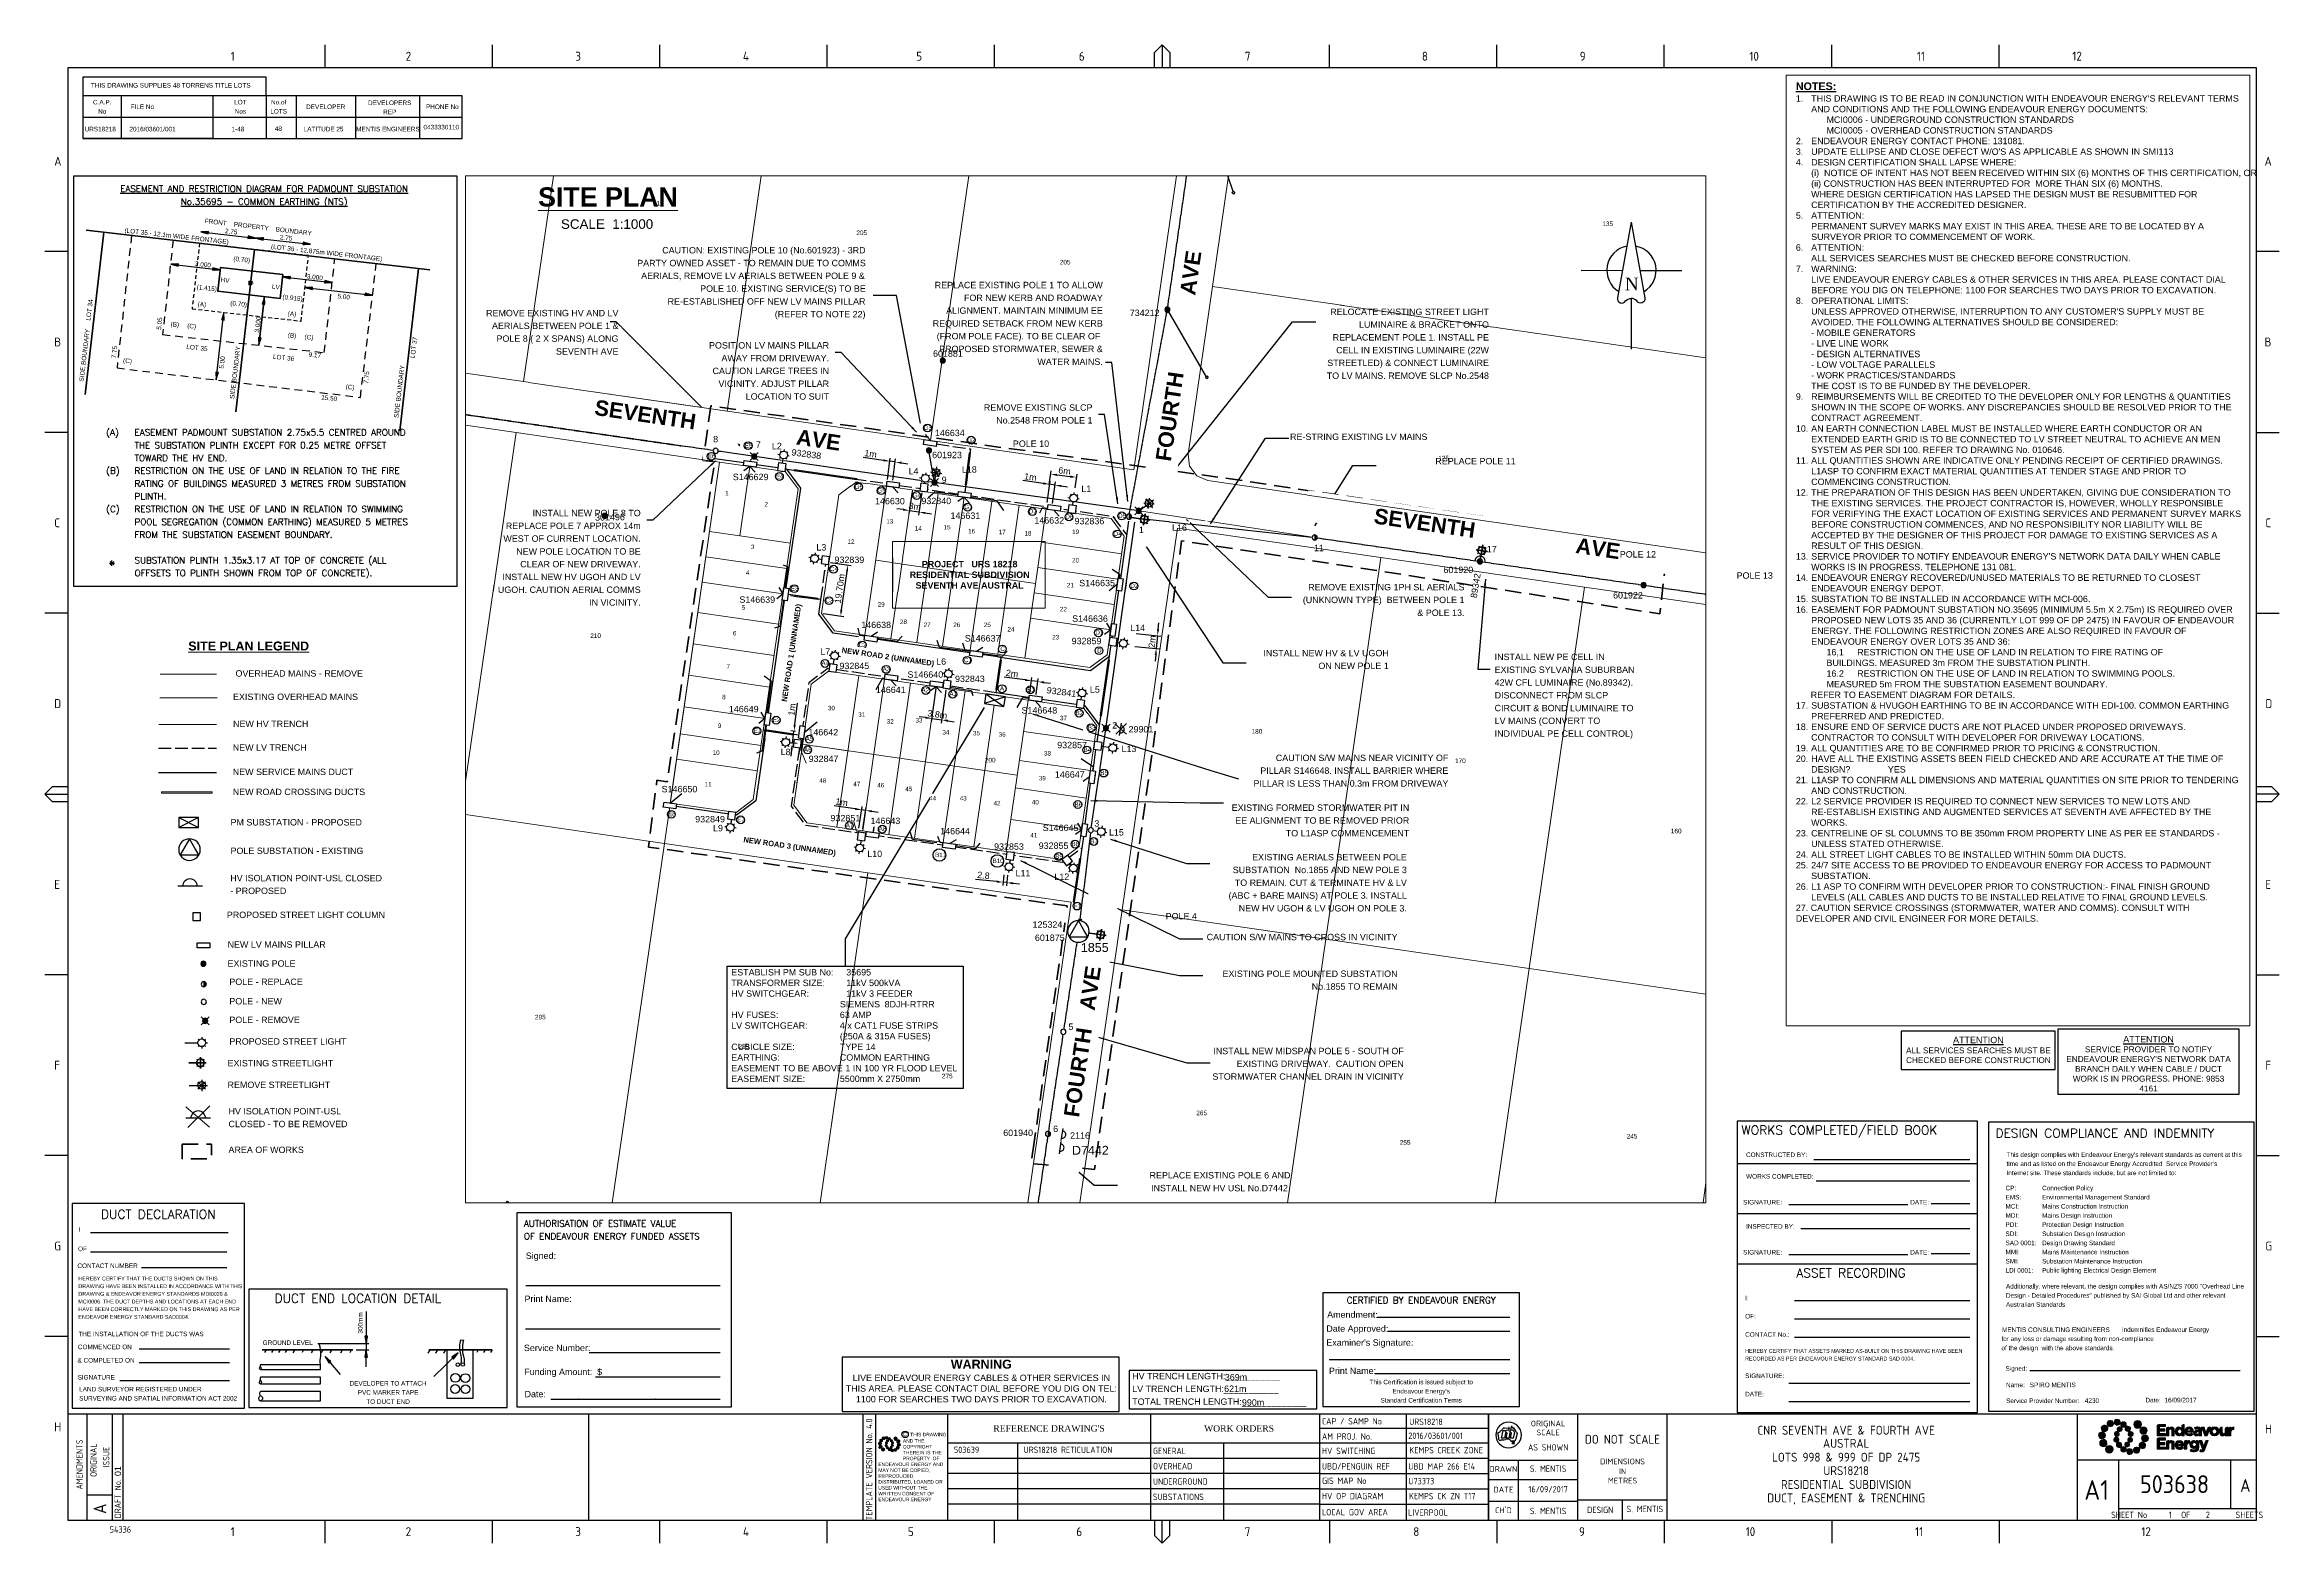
# Paper-space layout 'A1_DET_1' of a CAD drawing. Header units: metres. Extents: x -30 to 845, y -5 to 581.
# The model-space entities are those that its viewports show. They can reach past a viewport. Long polylines and large blocks are cut down to what shows.
import ezdxf
from ezdxf.enums import TextEntityAlignment as Align

# ---------------------------------------------------------------- set-up
doc = ezdxf.new("R2010")
doc.units = ezdxf.units.M
for name, pattern in [('Cable Exist OH', [1, 1, 0]), ('Cable New OH', [6, 4, -2]), ('Dash', [5, 3, -2]), ('DASHED2', [9.525, 6.35, -3.175]), ('IE Trench LV', [6.5, 5, -1.5])]:
    doc.linetypes.add(name, pattern=pattern)
doc.layers.get('0').update_dxf_attribs({"color": 6})
for name, color, linetype, lineweight in [('Cadastre Developer_SP_NEW', 2, 'Continuous', 5), ('Cadastre Land Parcels_SP_EXT', 250, 'Continuous', 5), ('Cadastre Roads_SP_EXT', 250, 'Continuous', 5), ('Cadastre Roads_SP_NEW', 2, 'Continuous', 5)]:
    doc.layers.add(name, color=color, linetype=linetype, lineweight=lineweight)
for name, color, linetype in [('Duct_SP_NEW', 2, 'Continuous'), ('Equip_LV_EXT', 7, 'Continuous'), ('Equip_LV_NEW', 2, 'Continuous'), ('Equip_SP_HV_EXT', 7, 'Continuous'), ('Equip_SP_HV_NEW', 2, 'Continuous'), ('Equip_SP_SL_EXT', 7, 'Continuous'), ('Equip_SP_SL_NEW', 2, 'Continuous'), ('Mains_HV_EXT', 7, 'Continuous'), ('Mains_LV_EXT', 7, 'Continuous'), ('Mains_LV_NEW_T94', 2, 'Continuous'), ('Notes', 7, 'Continuous'), ('OH_Details_SP_MISC', 7, 'Continuous'), ('Services_SP_EXT', 7, 'Continuous'), ('Services_SP_NEW_UG', 2, 'Continuous'), ('Span_SP_EXT', 7, 'Continuous'), ('Sub_SP_NEW', 2, 'Continuous'), ('Sub_SP_TR_HV_LV_EXT', 7, 'Continuous'), ('Sub_SP_TR_HV_LV_SL_LS_EXT', 7, 'Continuous'), ('SupportsOH_SP_EXT', 2, 'Continuous'), ('SupportsOH_SP_TR_HV_LV_SL_EXT', 7, 'Continuous'), ('SupportsOH_SP_TR_HV_LV_SL_NEW', 2, 'Continuous'), ('SupportsUG_SP_EXT', 7, 'Continuous'), ('SupportsUG_SP_LV_EXT', 7, 'Continuous'), ('SupportsUG_SP_LV_SL_NEW', 2, 'Continuous'), ('Trench_SP_NEW', 2, 'Continuous')]:
    doc.layers.add(name, color=color, linetype=linetype)
doc.styles.add('ARIAL', font='arial.ttf', dxfattribs={"height": 2})
doc.styles.add('Elec', font='romand__.ttf')
doc.styles.add('iecARIAL', font='arial.ttf', dxfattribs={"height": 2})
doc.styles.add('iecISOCP', font='isocp.shx')
doc.styles.add('iecNAME', font='times.ttf')
doc.styles.add('iecTimesNewRoman', font='times.ttf')
doc.styles.add('POLE_LABEL', font='arial.ttf')
doc.styles.add('SL_LABEL', font='arial.ttf')
doc.styles.get("Standard").update_dxf_attribs({"font": 'arial.ttf'})
doc.linetypes.add('Cable New UG', pattern='A,7,-0.25,["x",Standard,S=2,R=0,X=0.2,Y=-0.8],-2.1', length=9.35)
doc.linetypes.add('Cable Rem', pattern='A,6.5,-0.001,["X",Standard,S=2.5,R=0,X=0,Y=-1.27],-0.001', length=6.502)
doc.linetypes.add('IE Trench HV', pattern='A,7,-0.2,["/",Standard,S=3,R=0,X=0.6,Y=-1.4],-2.5', length=9.7)
doc.dimstyles.new('ISO-25', dxfattribs={"dimtxt": 2.5, "dimasz": 2.5, "dimexe": 1.25, "dimexo": 0.625, "dimtad": 1, "dimtxsty": 'Standard', "dimcen": 2.5, "dimadec": 0, "dimazin": 0, "dimtfac": 1, "dimtmove": 0, "dimatfit": 3, "dimfxl": 1, "dimarcsym": 0})
doc.dimstyles.get("Standard").update_dxf_attribs({"dimtxt": 0.18, "dimasz": 0.18, "dimexe": 0.18, "dimexo": 0.0625, "dimgap": 0.09, "dimtad": 0, "dimtih": 1, "dimtoh": 1, "dimdec": 4, "dimzin": 0, "dimdsep": 46, "dimtxsty": 'Standard', "dimcen": 0.09, "dimadec": 0, "dimazin": 0, "dimtfac": 1, "dimtdec": 4, "dimtofl": 0, "dimtmove": 0, "dimatfit": 3, "dimfxl": 1, "dimtolj": 1, "dimtzin": 0, "dimarcsym": 0})

psp = doc.layouts.new('A1_DET_1')

# ---------------------------------------------------------------- texts
at = {"layer": 'Notes', "lineweight": 0}
for s, p in [(' OVERHEAD MAINS - REMOVE', (44.068, 332.984)), ('EXISTING OVERHEAD MAINS', (44.068, 323.816)), ('PM SUBSTATION - PROPOSED', (43.084, 274.722)), ('NEW LV MAINS PILLAR ', (41.918, 226.887)), ('EXISTING POLE', (41.918, 219.459)), ('EXISTING STREETLIGHT', (41.918, 180.44)), ('REMOVE STREETLIGHT', (41.918, 171.999)), ('AREA OF WORKS', (42.296, 146.57))]:
    psp.add_text(s, height=2.5, dxfattribs=at).set_placement(p, align=Align.BOTTOM_LEFT)
for s, p in [('NEW HV TRENCH', (44.068, 315.222)), ('NEW LV TRENCH', (43.964, 305.971)), ('NEW SERVICE MAINS DUCT', (43.964, 296.457)), ('NEW ROAD CROSSING DUCTS', (43.964, 288.621)), ('PROPOSED STREET LIGHT COLUMN', (41.637, 240.504)), ('POLE - REPLACE', (42.632, 214.318)), ('POLE - NEW', (42.632, 206.698)), ('POLE - REMOVE', (42.632, 199.416)), ('PROPOSED STREET LIGHT', (42.632, 190.966))]:
    psp.add_text(s, height=2.5, dxfattribs=at).set_placement(p, align=Align.MIDDLE_LEFT)
at = {"layer": 'Notes', "insert": (655.601, 566.245), "char_height": 3, "width": 174.86936, "attachment_point": 1, "style": 'iecISOCP'}
psp.add_mtext("{\\fArial|b1|i0|c0|p34;\\LNOTES:\\fArial|b0|i0|c0|p34;\\l\\P\\pi-6,l6,t6;\\H0.83333x;1.^ITHIS DRAWING IS TO BE READ IN CONJUNCTION WITH ENDEAVOUR ENERGY'S RELEVANT TERMS AND CONDITIONS AND THE FOLLOWING ENDEAVOUR ENERGY DOCUMENTS:\\P\\pi0,l12,tz;MCI0006 - UNDERGROUND CONSTRUCTION STANDARDS\\PMCI0005 - OVERHEAD CONSTRUCTION STANDARDS\\P\\pi-6,l6,t6;2.^IENDEAVOUR ENERGY CONTACT PHONE: 131081.\\P3.^IUPDATE ELLIPSE AND CLOSE DEFECT W/O'S AS APPLICABLE AS SHOWN IN SMI113\\P4.^IDESIGN CERTIFICATION SHALL LAPSE WHERE:\\P\\pl12,t12;(i)  NOTICE OF INTENT HAS NOT BEEN RECEIVED WITHIN SIX (6) MONTHS OF THIS CERTIFICATION, OR\\P(ii) CONSTRUCTION HAS BEEN INTERRUPTED FOR  MORE THAN SIX (6) MONTHS.\\P\\pi0,l6,t0.72501,2;WHERE DESIGN CERTIFICATION HAS LAPSED THE DESIGN MUST BE RESUBMITTED FOR CERTIFICATION BY THE ACCREDITED DESIGNER.\\P\\pi-6,t6;5.^IATTENTION: \\P\\pi0;PERMANENT SURVEY MARKS MAY EXIST IN THIS AREA. THESE ARE TO BE LOCATED BY A SURVEYOR PRIOR TO COMMENCEMENT OF WORK.\\P\\pi-6;6.^IATTENTION:\\P\\pi0,t0.72501,6;ALL SERVICES SEARCHES MUST BE CHECKED BEFORE CONSTRUCTION.\\P\\pi-6,t6;7.^IWARNING:\\P\\pi0,t0.72501,6;LIVE ENDEAVOUR ENERGY CABLES & OTHER SERVICES IN THIS AREA. PLEASE CONTACT DIAL BEFORE YOU DIG ON TELEPHONE: 1100 FOR SEARCHES TWO DAYS PRIOR TO EXCAVATION.\\P\\pi-6,t6;8.^IOPERATIONAL LIMITS:\\P\\pi0,t0.72501,6;UNLESS APPROVED OTHERWISE, INTERRUPTION TO ANY CUSTOMER'S SUPPLY MUST BE AVOIDED. THE FOLLOWING ALTERNATIVES SHOULD BE CONSIDERED:\\P\\pt1.8125,6;- MOBILE GENERATORS\\P- LIVE LINE WORK\\P- DESIGN ALTERNATIVES\\P- LOW VOLTAGE PARALLELS\\P- WORK PRACTICES/STANDARDS\\P\\pt0.72501,6;THE COST IS TO BE FUNDED BY THE DEVELOPER.\\P\\pi-6,t6;9.^IREIMBURSEMENTS WILL BE CREDITED TO THE DEVELOPER ONLY FOR LENGTHS & QUANTITIES SHOWN IN THE SCOPE OF WORKS. ANY DISCREPANCIES SHOULD BE RESOLVED PRIOR TO THE CONTRACT AGREEMENT.\\P10.^IAN EARTH CONNECTION LABEL MUST BE INSTALLED WHERE EARTH CONDUCTOR OR AN EXTENDED EARTH GRID IS TO BE CONNECTED TO LV STREET NEUTRAL TO ACHIEVE AN MEN SYSTEM AS PER SDI 100. REFER TO DRAWING No. 010646.\\P11.^IALL QUANTITIES SHOWN ARE INDICATIVE ONLY PENDING RECEIPT OF CERTIFIED DRAWINGS. L1ASP TO CONFIRM EXACT MATERIAL QUANTITIES AT TENDER STAGE AND PRIOR TO COMMENCING CONSTRUCTION.\\P12.^ITHE PREPARATION OF THIS DESIGN HAS BEEN UNDERTAKEN, GIVING DUE CONSIDERATION TO THE EXISTING SERVICES. THE PROJECT CONTRACTOR IS, HOWEVER, WHOLLY RESPONSIBLE FOR VERIFYING THE EXACT LOCATION OF EXISTING SERVICES AND PERMANENT SURVEY MARKS BEFORE CONSTRUCTION COMMENCES, AND NO RESPONSIBILITY NOR LIABILITY WILL BE ACCEPTED BY THE DESIGNER OF THIS PROJECT FOR DAMAGE TO EXISTING SERVICES AS A RESULT OF THIS DESIGN.\\P13.^ISERVICE PROVIDER TO NOTIFY ENDEAVOUR ENERGY'S NETWORK DATA DAILY WHEN CABLE WORKS IS IN PROGRESS. TELEPHONE 131 081.\\P14.^IENDEAVOUR ENERGY RECOVERED/UNUSED MATERIALS TO BE RETURNED TO CLOSEST ENDEAVOUR ENERGY DEPOT.\\P15.^ISUBSTATION TO BE INSTALLED IN ACCORDANCE WITH MCI-006.\\P16.^IEASEMENT FOR PADMOUNT SUBSTATION NO.35695 (MINIMUM 5.5m X 2.75m) IS REQUIRED OVER PROPOSED NEW LOTS 35 AND 36 (CURRENTLY LOT 999 OF DP 2475) IN FAVOUR OF ENDEAVOUR ENERGY. THE FOLLOWING RESTRICTION ZONES ARE ALSO REQUIRED IN FAVOUR OF ENDEAVOUR ENERGY OVER LOTS 35 AND 36:\\P\\pi0,l0,tz;^I16,1^IRESTRICTION ON THE USE OF LAND IN RELATION TO FIRE RATING OF ^I^I^I^IBUILDINGS. MEASURED 3m FROM THE SUBSTATION PLINTH.\\P^I16.2^IRESTRICTION ON THE USE OF LAND IN RELATION TO SWIMMING POOLS. ^I^I^I^IMEASURED 5m FROM THE SUBSTATION EASEMENT BOUNDARY. \\P      REFER TO EASEMENT DIAGRAM FOR DETAILS.\\P\\pi-6,l6,t6;17.^ISUBSTATION & HVUGOH EARTHING TO BE IN ACCORDANCE WITH EDI-100. COMMON EARTHING PREFERRED AND PREDICTED.\\P18.^IENSURE END OF SERVICE DUCTS ARE NOT PLACED UNDER PROPOSED DRIVEWAYS. CONTRACTOR TO CONSULT WITH DEVELOPER FOR DRIVEWAY LOCATIONS.\\P19.^IALL QUANTITIES ARE TO BE CONFIRMED PRIOR TO PRICING & CONSTRUCTION.\\P20.^IHAVE ALL THE EXISTING ASSETS BEEN FIELD CHECKED AND ARE ACCURATE AT THE TIME OF \\P\\pi0,t24;DESIGN?   ^IYES\\P\\pi-6,t6;21.^IL1ASP TO CONFIRM ALL DIMENSIONS AND MATERIAL QUANTITIES ON SITE PRIOR TO TENDERING AND CONSTRUCTION.\\P22.^IL2 SERVICE PROVIDER IS REQUIRED TO CONNECT NEW SERVICES TO NEW LOTS AND RE-ESTABLISH EXISTING AND AUGMENTED SERVICES AT SEVENTH AVE AFFECTED BY THE WORKS.\\P23.^ICENTRELINE OF SL COLUMNS TO BE 350mm FROM PROPERTY LINE AS PER EE STANDARDS - UNLESS STATED OTHERWISE.\\P24.^IALL STREET LIGHT CABLES TO BE INSTALLED WITHIN 50mm DIA DUCTS.\\P25.^I24/7 SITE ACCESS TO BE PROVIDED TO ENDEAVOUR ENERGY FOR ACCESS TO PADMOUNT SUBSTATION. \\P26.^IL1 ASP TO CONFIRM WITH DEVELOPER PRIOR TO CONSTRUCTION:- FINAL FINISH GROUND LEVELS (ALL CABLES AND DUCTS TO BE INSTALLED RELATIVE TO FINAL GROUND LEVELS.\\P\\pi0,l0,tz;27. CAUTION SERVICE CROSSINGS (STORMWATER, WATER AND COMMS). CONSULT WITH DEVELOPER AND CIVIL ENGINEER FOR MORE DETAILS.}", dxfattribs=at)
at = {"layer": 'Notes', "lineweight": 0, "insert": (26.554, 347.456), "char_height": 3.5, "attachment_point": 1}
psp.add_mtext_dynamic_manual_height_columns('{\\fArial|b1|i0|c0|p34;\\LSITE PLAN LEGEND}', width=72.11577, gutter_width=4, heights=[0], dxfattribs=at)

msp = doc.modelspace()

# ---------------------------------------------------------------- texts
at = {"layer": 'Cadastre Land Parcels_SP_EXT'}
for s, p in [('225', (296777.57, 6242358.25)), ('215', (296857.17, 6242346.72)), ('205', (296936.77, 6242335.2)), ('135', (297228.67, 6242338.72)), ('205', (297016.37, 6242323.7)), ('125', (297164.49, 6242247.02)), ('210', (296832.65, 6242177.55)), ('180', (297091.42, 6242140.09)), ('200', (296987.04, 6242128.86)), ('170', (297171.04, 6242128.57)), ('160', (297255.49, 6242101.1)), ('295', (296811.01, 6242028.29)), ('285', (296890.63, 6242016.75)), ('275', (296970.25, 6242005.22)), ('265', (297069.8, 6241990.79)), ('255', (297149.42, 6241979.26)), ('245', (297238.22, 6241981.65))]:
    msp.add_text(s, height=1.8, dxfattribs=at).set_placement(p)

# ---------------------------------------------------------------- blocks, each defined once
blk = doc.blocks.new('Note_Warning')
at = {"layer": 'Notes', "color": 0, "linetype": 'Continuous'}
blk.add_lwpolyline([(0, 0), (108.42, -0.04), (108.37, 21.2), (0.02, 21.22)], close=True, dxfattribs=at)
at = {"layer": 'Notes', "color": 0, "linetype": 'Continuous', "insert": (54.44, 20.23), "char_height": 3.5, "width": 105.9, "attachment_point": 2, "style": 'iecISOCP'}
blk.add_mtext('{\\fArial|b1|i0|c0|p34;WARNING\\P\\fArial|b0|i0|c0|p34;\\H0.7143x;LIVE ENDEAVOUR ENERGY CABLES & OTHER SERVICES IN THIS AREA. PLEASE CONTACT DIAL BEFORE YOU DIG ON TEL: 1100 FOR SEARCHES TWO DAYS PRIOR TO EXCAVATION.}', dxfattribs=at)
blk = doc.blocks.new('Note_Services Searches')
at = {"layer": 'Notes'}
blk.add_lwpolyline([(0, 0), (60.33, 0), (60.33, 15.02), (0, 15.02)], close=True, dxfattribs=at)
at = {"layer": 'Notes', "insert": (30.27, 7.63), "char_height": 2.3, "width": 62.8509, "attachment_point": 5}
blk.add_mtext('{\\fArial|b0|i0|c238|p34;\\H1.087x;\\LATTENTION\\H0.92x;\\P\\lALL SERVICES SEARCHES MUST BE\\PCHECKED BEFORE CONSTRUCTION}', dxfattribs=at)
blk = doc.blocks.new('Note_Notify Integral')
at = {"layer": 'Notes'}
blk.add_lwpolyline([(0, 0), (71, 0), (71, 25.42), (0, 25.42)], close=True, dxfattribs=at)
at = {"layer": 'Notes', "style": 'iecISOCP'}
for s, insert, char_height, width, attachment_point in [("{\\fArial|b0|i0|c0|p34;SERVICE PROVIDER TO NOTIFY ENDEAVOUR ENERGY'S NETWORK DATA BRANCH DAILY WHEN CABLE / DUCT WORK IS IN PROGRESS. PHONE: 9853 4161}", (35.5, 9.82), 2.3, 66.4, 5), ('{\\fArial|b0|i0|c0|p34;\\LATTENTION}', (35.5, 22.68), 2.5, 16.7, 2)]:
    blk.add_mtext(s, dxfattribs=dict(at, insert=insert, char_height=char_height, width=width, attachment_point=attachment_point))
blk = doc.blocks.new('NOTE_DESIGN-COMPLIANCE')
blk.add_line((16, 16.01), (98.33, 16.01))
blk.add_lwpolyline([(0, 113.3), (103.74, 113.3), (103.74, 0), (0, 0)], close=True)
at = {"color": 7, "lineweight": -3, "style": 'Elec'}
blk.add_text('DESIGN COMPLIANCE AND INDEMNITY', height=3.5, dxfattribs=at).set_placement((2.6, 106.13), align=Align.BOTTOM_LEFT)
at = {"color": 7, "lineweight": -3}
for s, p in [('Signed:', (6.54, 17.75)), ('Name:', (6.71, 11.32)), ('Service Provider Number:', (6.76, 5.11)), ('Date: ', (61.29, 5.38))]:
    blk.add_text(s, height=1.79, dxfattribs=at).set_placement(p, align=Align.TOP_LEFT)
at = {"color": 7, "lineweight": -3, "char_height": 1.79, "line_spacing_factor": 1.2}
for s, insert, attachment_point in [("This design complies with Endeavour Energy's relevant standards as current at this \\Ptime and as listed on the Endeavour Energy Accredited  Service Provider's\\PInternet site. These standards include, but are not limited to:", (6.92, 92.16), 7), ('CP:^I^IConnection Policy\\PEMS:^I^IEnvironmental Management Standard\\PMCI:^I^IMains Construction Instruction\\PMDI:^I^IMains Design Instruction\\PPDI:^I^IProtection Design Instruction\\PSDI:^I^ISubstation Design Instruction\\PSAD 0001:^IDesign Drawing Standard\\PMMI:^I^IMains Maintenance Instruction\\PSMI:^I^ISubstation Maintenance Instruction\\PLDI 0001:^IPublic lighting Electrical Design Element ', (6.53, 88.36), 1), ('\\PAdditionally, where relevant, the design complies with AS/NZS 7000 "Overhead Line\\PDesign - Detailed Procedures" published by SAI Global Ltd and other relevant \\PAustralian Standards', (6.7, 53.5), 1), ('                                                                    indemnifies Endeavour Energy \\Pfor any loss or damage resulting from non-compliance \\Pof the design  with the above standards.', (4.93, 32.94), 1)]:
    blk.add_mtext(s, dxfattribs=dict(at, insert=insert, attachment_point=attachment_point))
at = {"ltscale": 0.5}
for tag, p in [('COMPANYNAME', (5.15, 31.1)), ('NAME', (16, 9.52)), ('SPN', (37.54, 3.38)), ('DATE', (68.73, 3.59))]:
    blk.add_attdef(tag, p, '', height=1.8, dxfattribs=at)
blk = doc.blocks.new('EE_LOGO_SMALL')
at = {"layer": 'Notes'}
h = blk.add_hatch(color=256, dxfattribs=at)
edge = h.paths.add_edge_path()
edge.add_spline(control_points=[(-8.4, 2), (-9.2, 2), (-9.8, 1.4), (-9.8, 0.7), (-9.9, -0.1), (-9.3, -0.7), (-8.6, -0.8), (-7.8, -0.8), (-7.2, -0.2), (-7.1, 0.5), (-7.1, 1.3), (-7.7, 1.9), (-8.4, 2)], knot_values=[0, 0, 0, 0, 1, 1, 1, 2, 2, 2, 3, 3, 3, 4, 4, 4, 4], degree=3, periodic=0)
h = blk.add_hatch(color=256, dxfattribs=at)
edge = h.paths.add_edge_path()
edge.add_spline(control_points=[(-6.8, 4.5), (-7.4, 4.8), (-8.2, 4.6), (-8.6, 4), (-8.9, 3.4), (-8.7, 2.6), (-8.1, 2.2), (-7.5, 1.9), (-6.7, 2.1), (-6.3, 2.7), (-6, 3.3), (-6.2, 4.1), (-6.8, 4.5)], knot_values=[0, 0, 0, 0, 1, 1, 1, 2, 2, 2, 3, 3, 3, 4, 4, 4, 4], degree=3, periodic=0)
h = blk.add_hatch(color=256, dxfattribs=at)
edge = h.paths.add_edge_path()
edge.add_spline(control_points=[(-4.2, 5.9), (-4.6, 6.5), (-5.3, 6.6), (-5.9, 6.3), (-6.4, 5.9), (-6.6, 5.1), (-6.2, 4.6), (-5.9, 4), (-5.1, 3.8), (-4.6, 4.2), (-4, 4.6), (-3.8, 5.3), (-4.2, 5.9)], knot_values=[0, 0, 0, 0, 1, 1, 1, 2, 2, 2, 3, 3, 3, 4, 4, 4, 4], degree=3, periodic=0)
h = blk.add_hatch(color=256, dxfattribs=at)
edge = h.paths.add_edge_path()
edge.add_spline(control_points=[(-1.3, 5.9), (-1.4, 6.5), (-2, 7), (-2.6, 6.9), (-3.3, 6.9), (-3.7, 6.3), (-3.7, 5.6), (-3.6, 5), (-3, 4.5), (-2.4, 4.6), (-1.7, 4.7), (-1.3, 5.2), (-1.3, 5.9)], knot_values=[0, 0, 0, 0, 1, 1, 1, 2, 2, 2, 3, 3, 3, 4, 4, 4, 4], degree=3, periodic=0)
h = blk.add_hatch(color=256, dxfattribs=at)
edge = h.paths.add_edge_path()
edge.add_spline(control_points=[(-2.5, 2.1), (-3, 2.2), (-3.5, 1.9), (-3.6, 1.3), (-3.7, 0.8), (-3.4, 0.3), (-2.9, 0.2), (-2.4, 0.1), (-1.9, 0.4), (-1.8, 0.9), (-1.7, 1.5), (-2, 2), (-2.5, 2.1)], knot_values=[0, 0, 0, 0, 1, 1, 1, 2, 2, 2, 3, 3, 3, 4, 4, 4, 4], degree=3, periodic=0)
h = blk.add_hatch(color=256, dxfattribs=at)
edge = h.paths.add_edge_path()
edge.add_spline(control_points=[(1, 4.9), (1, 4.3), (0.5, 3.8), (-0.1, 3.8), (-0.7, 3.8), (-1.2, 4.3), (-1.2, 4.9), (-1.2, 5.5), (-0.7, 6), (-0.1, 6), (0.5, 6), (1, 5.5), (1, 4.9)], knot_values=[0, 0, 0, 0, 1, 1, 1, 2, 2, 2, 3, 3, 3, 4, 4, 4, 4], degree=3, periodic=0)
edge = h.paths.add_edge_path()
edge.add_spline(control_points=[(-1.4, 4), (-1.9, 4.1), (-2.4, 3.8), (-2.5, 3.3), (-2.6, 2.7), (-2.3, 2.2), (-1.8, 2.1), (-1.3, 2), (-0.7, 2.3), (-0.6, 2.9), (-0.5, 3.4), (-0.9, 3.9), (-1.4, 4)], knot_values=[0, 0, 0, 0, 1, 1, 1, 2, 2, 2, 3, 3, 3, 4, 4, 4, 4], degree=3, periodic=0)
h = blk.add_hatch(color=256, dxfattribs=at)
edge = h.paths.add_edge_path()
edge.add_spline(control_points=[(2.3, 2.4), (2.8, 2.8), (2.8, 3.4), (2.4, 3.9), (2, 4.3), (1.4, 4.3), (0.9, 3.9), (0.5, 3.6), (0.5, 2.9), (0.9, 2.5), (1.2, 2), (1.9, 2), (2.3, 2.4)], knot_values=[0, 0, 0, 0, 1, 1, 1, 2, 2, 2, 3, 3, 3, 4, 4, 4, 4], degree=3, periodic=0)
edge = h.paths.add_edge_path()
edge.add_spline(control_points=[(1, 4.9), (1, 4.3), (0.5, 3.8), (-0.1, 3.8), (-0.7, 3.8), (-1.2, 4.3), (-1.2, 4.9), (-1.2, 5.5), (-0.7, 6), (-0.1, 6), (0.5, 6), (1, 5.5), (1, 4.9)], knot_values=[0, 0, 0, 0, 1, 1, 1, 2, 2, 2, 3, 3, 3, 4, 4, 4, 4], degree=3, periodic=0)
h = blk.add_hatch(color=256, dxfattribs=at)
edge = h.paths.add_edge_path()
edge.add_spline(control_points=[(1, 4.9), (1, 4.3), (0.5, 3.8), (-0.1, 3.8), (-0.7, 3.8), (-1.2, 4.3), (-1.2, 4.9), (-1.2, 5.5), (-0.7, 6), (-0.1, 6), (0.5, 6), (1, 5.5), (1, 4.9)], knot_values=[0, 0, 0, 0, 1, 1, 1, 2, 2, 2, 3, 3, 3, 4, 4, 4, 4], degree=3, periodic=0)
edge = h.paths.add_edge_path(flags=16)
edge.add_spline(control_points=[(1, 4.9), (1, 4.3), (0.5, 3.8), (-0.1, 3.8), (-0.7, 3.8), (-1.2, 4.3), (-1.2, 4.9), (-1.2, 5.5), (-0.7, 6), (-0.1, 6), (0.5, 6), (1, 5.5), (1, 4.9)], knot_values=[0, 0, 0, 0, 1, 1, 1, 2, 2, 2, 3, 3, 3, 4, 4, 4, 4], degree=3, periodic=0)
h = blk.add_hatch(color=256, dxfattribs=at)
edge = h.paths.add_edge_path()
edge.add_spline(control_points=[(3, 0.2), (3.5, 0.3), (3.8, 0.9), (3.7, 1.4), (3.6, 1.9), (3, 2.3), (2.5, 2.1), (1.9, 2), (1.6, 1.4), (1.8, 0.9), (1.9, 0.4), (2.5, 0.1), (3, 0.2)], knot_values=[0, 0, 0, 0, 1, 1, 1, 2, 2, 2, 3, 3, 3, 4, 4, 4, 4], degree=3, periodic=0)
h = blk.add_hatch(color=256, dxfattribs=at)
edge = h.paths.add_edge_path()
edge.add_spline(control_points=[(7, 4.9), (7, 4), (6.3, 3.4), (5.5, 3.4), (4.6, 3.4), (4, 4), (4, 4.9), (4, 5.7), (4.6, 6.4), (5.5, 6.4), (6.3, 6.4), (7, 5.7), (7, 4.9)], knot_values=[0, 0, 0, 0, 1, 1, 1, 2, 2, 2, 3, 3, 3, 4, 4, 4, 4], degree=3, periodic=0)
h = blk.add_hatch(color=256, dxfattribs=at)
edge = h.paths.add_edge_path()
edge.add_spline(control_points=[(8.4, 1.1), (9.1, 1.5), (9.4, 2.3), (9.1, 3), (8.8, 3.7), (7.9, 4.1), (7.2, 3.8), (6.5, 3.4), (6.2, 2.6), (6.5, 1.9), (6.8, 1.2), (7.7, 0.8), (8.4, 1.1)], knot_values=[0, 0, 0, 0, 1, 1, 1, 2, 2, 2, 3, 3, 3, 4, 4, 4, 4], degree=3, periodic=0)
h = blk.add_hatch(color=256, dxfattribs=at)
edge = h.paths.add_edge_path()
edge.add_spline(control_points=[(8.3, -1.9), (9, -1.9), (9.7, -1.4), (9.7, -0.6), (9.7, 0.1), (9.2, 0.8), (8.4, 0.8), (7.7, 0.8), (7, 0.3), (7, -0.5), (6.9, -1.2), (7.5, -1.9), (8.3, -1.9)], knot_values=[0, 0, 0, 0, 1, 1, 1, 2, 2, 2, 3, 3, 3, 4, 4, 4, 4], degree=3, periodic=0)
h = blk.add_hatch(color=256, dxfattribs=at)
edge = h.paths.add_edge_path()
edge.add_spline(control_points=[(-8.5, -1.1), (-9.2, -1.4), (-9.6, -2.3), (-9.3, -3), (-8.9, -3.7), (-8.1, -4), (-7.4, -3.7), (-6.7, -3.4), (-6.3, -2.5), (-6.6, -1.8), (-7, -1.1), (-7.8, -0.8), (-8.5, -1.1)], knot_values=[0, 0, 0, 0, 1, 1, 1, 2, 2, 2, 3, 3, 3, 4, 4, 4, 4], degree=3, periodic=0)
h = blk.add_hatch(color=256, dxfattribs=at)
edge = h.paths.add_edge_path()
edge.add_spline(control_points=[(-7.1, -4.8), (-7.1, -4), (-6.5, -3.3), (-5.6, -3.3), (-4.8, -3.3), (-4.1, -4), (-4.1, -4.8), (-4.1, -5.7), (-4.8, -6.3), (-5.6, -6.3), (-6.5, -6.3), (-7.1, -5.7), (-7.1, -4.8)], knot_values=[0, 0, 0, 0, 1, 1, 1, 2, 2, 2, 3, 3, 3, 4, 4, 4, 4], degree=3, periodic=0)
h = blk.add_hatch(color=256, dxfattribs=at)
edge = h.paths.add_edge_path()
edge.add_spline(control_points=[(-3.1, -0.2), (-3.7, -0.3), (-4, -0.8), (-3.8, -1.4), (-3.7, -1.9), (-3.2, -2.2), (-2.6, -2.1), (-2.1, -1.9), (-1.8, -1.4), (-1.9, -0.9), (-2.1, -0.3), (-2.6, 0), (-3.1, -0.2)], knot_values=[0, 0, 0, 0, 1, 1, 1, 2, 2, 2, 3, 3, 3, 4, 4, 4, 4], degree=3, periodic=0)
h = blk.add_hatch(color=256, dxfattribs=at)
edge = h.paths.add_edge_path()
edge.add_spline(control_points=[(-2.5, -2.3), (-2.9, -2.7), (-3, -3.4), (-2.6, -3.8), (-2.2, -4.2), (-1.5, -4.3), (-1.1, -3.9), (-0.7, -3.5), (-0.6, -2.8), (-1, -2.4), (-1.4, -2), (-2, -1.9), (-2.5, -2.3)], knot_values=[0, 0, 0, 0, 1, 1, 1, 2, 2, 2, 3, 3, 3, 4, 4, 4, 4], degree=3, periodic=0)
h = blk.add_hatch(color=256, dxfattribs=at)
edge = h.paths.add_edge_path()
edge.add_spline(control_points=[(-1.2, -4.8), (-1.2, -4.2), (-0.7, -3.7), (-0.1, -3.7), (0.5, -3.7), (1, -4.2), (1, -4.8), (1, -5.4), (0.5, -5.9), (-0.1, -5.9), (-0.7, -5.9), (-1.2, -5.4), (-1.2, -4.8)], knot_values=[0, 0, 0, 0, 1, 1, 1, 2, 2, 2, 3, 3, 3, 4, 4, 4, 4], degree=3, periodic=0)
h = blk.add_hatch(color=256, dxfattribs=at)
edge = h.paths.add_edge_path()
edge.add_spline(control_points=[(1.2, -3.9), (1.7, -4.1), (2.2, -3.7), (2.3, -3.2), (2.5, -2.7), (2.1, -2.2), (1.6, -2.1), (1.1, -2), (0.6, -2.3), (0.5, -2.8), (0.4, -3.3), (0.7, -3.8), (1.2, -3.9)], knot_values=[0, 0, 0, 0, 1, 1, 1, 2, 2, 2, 3, 3, 3, 4, 4, 4, 4], degree=3, periodic=0)
h = blk.add_hatch(color=256, dxfattribs=at)
edge = h.paths.add_edge_path()
edge.add_spline(control_points=[(1.2, -5.8), (1.3, -6.5), (1.8, -6.9), (2.5, -6.9), (3.1, -6.8), (3.6, -6.2), (3.5, -5.6), (3.4, -5), (2.9, -4.5), (2.2, -4.6), (1.6, -4.6), (1.1, -5.2), (1.2, -5.8)], knot_values=[0, 0, 0, 0, 1, 1, 1, 2, 2, 2, 3, 3, 3, 4, 4, 4, 4], degree=3, periodic=0)
h = blk.add_hatch(color=256, dxfattribs=at)
edge = h.paths.add_edge_path()
edge.add_spline(control_points=[(2.4, -2), (2.9, -2.1), (3.4, -1.8), (3.5, -1.3), (3.6, -0.8), (3.3, -0.3), (2.8, -0.2), (2.2, -0.1), (1.7, -0.4), (1.6, -0.9), (1.5, -1.4), (1.8, -1.9), (2.4, -2)], knot_values=[0, 0, 0, 0, 1, 1, 1, 2, 2, 2, 3, 3, 3, 4, 4, 4, 4], degree=3, periodic=0)
h = blk.add_hatch(color=256, dxfattribs=at)
edge = h.paths.add_edge_path()
edge.add_spline(control_points=[(4, -5.8), (4.4, -6.4), (5.2, -6.6), (5.7, -6.2), (6.3, -5.8), (6.5, -5.1), (6.1, -4.5), (5.7, -4), (5, -3.8), (4.4, -4.2), (3.8, -4.5), (3.7, -5.3), (4, -5.8)], knot_values=[0, 0, 0, 0, 1, 1, 1, 2, 2, 2, 3, 3, 3, 4, 4, 4, 4], degree=3, periodic=0)
h = blk.add_hatch(color=256, dxfattribs=at)
edge = h.paths.add_edge_path()
edge.add_spline(control_points=[(6.7, -4.4), (7.3, -4.8), (8.1, -4.6), (8.4, -4), (8.8, -3.3), (8.6, -2.6), (8, -2.2), (7.3, -1.8), (6.6, -2.1), (6.2, -2.7), (5.8, -3.3), (6, -4.1), (6.7, -4.4)], knot_values=[0, 0, 0, 0, 1, 1, 1, 2, 2, 2, 3, 3, 3, 4, 4, 4, 4], degree=3, periodic=0)
at = {"layer": 'Notes', "lineweight": 0}
for points in [[(1.8, 2.1), (1.8, 2.1)], [(-2, -2.1), (-2, -2.1)]]:
    blk.add_lwpolyline(points, dxfattribs=at)
for points in [[(-8.4, 2), (-9.2, 2), (-9.8, 1.4), (-9.8, 0.7), (-9.9, -0.1), (-9.3, -0.7), (-8.6, -0.8), (-7.8, -0.8), (-7.2, -0.2), (-7.1, 0.5), (-7.1, 1.3), (-7.7, 1.9), (-8.4, 2)], [(-6.8, 4.5), (-7.4, 4.8), (-8.2, 4.6), (-8.6, 4), (-8.9, 3.4), (-8.7, 2.6), (-8.1, 2.2), (-7.5, 1.9), (-6.7, 2.1), (-6.3, 2.7), (-6, 3.3), (-6.2, 4.1), (-6.8, 4.5)], [(-4.2, 5.9), (-4.6, 6.5), (-5.3, 6.6), (-5.9, 6.3), (-6.4, 5.9), (-6.6, 5.1), (-6.2, 4.6), (-5.9, 4), (-5.1, 3.8), (-4.6, 4.2), (-4, 4.6), (-3.8, 5.3), (-4.2, 5.9)], [(-1.3, 5.9), (-1.4, 6.5), (-2, 7), (-2.6, 6.9), (-3.3, 6.9), (-3.7, 6.3), (-3.7, 5.6), (-3.6, 5), (-3, 4.5), (-2.4, 4.6), (-1.7, 4.7), (-1.3, 5.2), (-1.3, 5.9)], [(-2.5, 2.1), (-3, 2.2), (-3.5, 1.9), (-3.6, 1.3), (-3.7, 0.8), (-3.4, 0.3), (-2.9, 0.2), (-2.4, 0.1), (-1.9, 0.4), (-1.8, 0.9), (-1.7, 1.5), (-2, 2), (-2.5, 2.1)], [(-1.4, 4), (-1.9, 4.1), (-2.4, 3.8), (-2.5, 3.3), (-2.6, 2.7), (-2.3, 2.2), (-1.8, 2.1), (-1.3, 2), (-0.7, 2.3), (-0.6, 2.9), (-0.5, 3.4), (-0.9, 3.9), (-1.4, 4)], [(1, 4.9), (1, 4.3), (0.5, 3.8), (-0.1, 3.8), (-0.7, 3.8), (-1.2, 4.3), (-1.2, 4.9), (-1.2, 5.5), (-0.7, 6), (-0.1, 6), (0.5, 6), (1, 5.5), (1, 4.9)], [(1, 4.9), (1, 4.3), (0.5, 3.8), (-0.1, 3.8), (-0.7, 3.8), (-1.2, 4.3), (-1.2, 4.9), (-1.2, 5.5), (-0.7, 6), (-0.1, 6), (0.5, 6), (1, 5.5), (1, 4.9)], [(2.3, 2.4), (2.8, 2.8), (2.8, 3.4), (2.4, 3.9), (2, 4.3), (1.4, 4.3), (0.9, 3.9), (0.5, 3.6), (0.5, 2.9), (0.9, 2.5), (1.2, 2), (1.9, 2), (2.3, 2.4)], [(3, 0.2), (3.5, 0.3), (3.8, 0.9), (3.7, 1.4), (3.6, 1.9), (3, 2.3), (2.5, 2.1), (1.9, 2), (1.6, 1.4), (1.8, 0.9), (1.9, 0.4), (2.5, 0.1), (3, 0.2)], [(7, 4.9), (7, 4), (6.3, 3.4), (5.5, 3.4), (4.6, 3.4), (4, 4), (4, 4.9), (4, 5.7), (4.6, 6.4), (5.5, 6.4), (6.3, 6.4), (7, 5.7), (7, 4.9)], [(8.4, 1.1), (9.1, 1.5), (9.4, 2.3), (9.1, 3), (8.8, 3.7), (7.9, 4.1), (7.2, 3.8), (6.5, 3.4), (6.2, 2.6), (6.5, 1.9), (6.8, 1.2), (7.7, 0.8), (8.4, 1.1)], [(8.3, -1.9), (9, -1.9), (9.7, -1.4), (9.7, -0.6), (9.7, 0.1), (9.2, 0.8), (8.4, 0.8), (7.7, 0.8), (7, 0.3), (7, -0.5), (6.9, -1.2), (7.5, -1.9), (8.3, -1.9)], [(-8.5, -1.1), (-9.2, -1.4), (-9.6, -2.3), (-9.3, -3), (-8.9, -3.7), (-8.1, -4), (-7.4, -3.7), (-6.7, -3.4), (-6.3, -2.5), (-6.6, -1.8), (-7, -1.1), (-7.8, -0.8), (-8.5, -1.1)], [(-7.1, -4.8), (-7.1, -4), (-6.5, -3.3), (-5.6, -3.3), (-4.8, -3.3), (-4.1, -4), (-4.1, -4.8), (-4.1, -5.7), (-4.8, -6.3), (-5.6, -6.3), (-6.5, -6.3), (-7.1, -5.7), (-7.1, -4.8)], [(-3.1, -0.2), (-3.7, -0.3), (-4, -0.8), (-3.8, -1.4), (-3.7, -1.9), (-3.2, -2.2), (-2.6, -2.1), (-2.1, -1.9), (-1.8, -1.4), (-1.9, -0.9), (-2.1, -0.3), (-2.6, 0), (-3.1, -0.2)], [(-2.5, -2.3), (-2.9, -2.7), (-3, -3.4), (-2.6, -3.8), (-2.2, -4.2), (-1.5, -4.3), (-1.1, -3.9), (-0.7, -3.5), (-0.6, -2.8), (-1, -2.4), (-1.4, -2), (-2, -1.9), (-2.5, -2.3)], [(-1.2, -4.8), (-1.2, -4.2), (-0.7, -3.7), (-0.1, -3.7), (0.5, -3.7), (1, -4.2), (1, -4.8), (1, -5.4), (0.5, -5.9), (-0.1, -5.9), (-0.7, -5.9), (-1.2, -5.4), (-1.2, -4.8)], [(1.2, -3.9), (1.7, -4.1), (2.2, -3.7), (2.3, -3.2), (2.5, -2.7), (2.1, -2.2), (1.6, -2.1), (1.1, -2), (0.6, -2.3), (0.5, -2.8), (0.4, -3.3), (0.7, -3.8), (1.2, -3.9)], [(1.2, -5.8), (1.3, -6.5), (1.8, -6.9), (2.5, -6.9), (3.1, -6.8), (3.6, -6.2), (3.5, -5.6), (3.4, -5), (2.9, -4.5), (2.2, -4.6), (1.6, -4.6), (1.1, -5.2), (1.2, -5.8)], [(2.4, -2), (2.9, -2.1), (3.4, -1.8), (3.5, -1.3), (3.6, -0.8), (3.3, -0.3), (2.8, -0.2), (2.2, -0.1), (1.7, -0.4), (1.6, -0.9), (1.5, -1.4), (1.8, -1.9), (2.4, -2)], [(4, -5.8), (4.4, -6.4), (5.2, -6.6), (5.7, -6.2), (6.3, -5.8), (6.5, -5.1), (6.1, -4.5), (5.7, -4), (5, -3.8), (4.4, -4.2), (3.8, -4.5), (3.7, -5.3), (4, -5.8)], [(6.7, -4.4), (7.3, -4.8), (8.1, -4.6), (8.4, -4), (8.8, -3.3), (8.6, -2.6), (8, -2.2), (7.3, -1.8), (6.6, -2.1), (6.2, -2.7), (5.8, -3.3), (6, -4.1), (6.7, -4.4)]]:
    blk.add_open_spline(points, degree=3, knots=[0, 0, 0, 0, 1, 1, 1, 2, 2, 2, 3, 3, 3, 4, 4, 4, 4], dxfattribs=at)
blk = doc.blocks.new('EE_COPYRIGHT_A1')
at = {"layer": 'Notes'}
blk.add_circle((9.53, -0.82), 1.15, dxfattribs=at)
at = {"xscale": 0.4, "yscale": 0.4, "zscale": 0.4}
blk.add_blockref('EE_LOGO_SMALL', (3.96, -4.29), dxfattribs=at)
at = {"layer": 'Notes', "insert": (0, 0), "char_height": 1.25, "width": 24.1208, "attachment_point": 1, "style": 'ARIAL'}
blk.add_mtext('\\pt8.75;               ^I{\\H1.2x;C } THIS DRAWING\\P\\pi-8.75,l8.75,t8.75,20;       ^IAND THE ^I\\P\\pi0,t8.75;COPYRIGHT\\P\\pi-8.75,t1.25,8.75;^I^ITHEREIN IS THE PROPERTY  OF \\P\\pi0,l0,t1.25;ENDEAVOUR ENERGY AND MAY NOT BE COPIED, REPRODUCED, DISTRIBUTED, LOANED OR USED WITHOUT THE WRITTEN CONSENT OF ENDEAVOUR ENERGY', dxfattribs=at)
blk = doc.blocks.new('EE_LOGO')
h = blk.add_hatch(color=7)
edge = h.paths.add_edge_path()
edge.add_spline(control_points=[(-25.34, 1.94), (-26.08, 1.98), (-26.72, 1.41), (-26.77, 0.66), (-26.81, -0.09), (-26.24, -0.72), (-25.49, -0.77), (-24.74, -0.81), (-24.1, -0.24), (-24.06, 0.51), (-24.02, 1.25), (-24.59, 1.89), (-25.34, 1.94)], knot_values=[0, 0, 0, 0, 1, 1, 1, 2, 2, 2, 3, 3, 3, 4, 4, 4, 4], degree=3, periodic=0)
h = blk.add_hatch(color=7)
edge = h.paths.add_edge_path()
edge.add_spline(control_points=[(-23.73, 4.46), (-24.34, 4.81), (-25.13, 4.61), (-25.49, 3.99), (-25.85, 3.38), (-25.64, 2.59), (-25.03, 2.23), (-24.41, 1.87), (-23.63, 2.08), (-23.27, 2.69), (-22.91, 3.31), (-23.12, 4.1), (-23.73, 4.46)], knot_values=[0, 0, 0, 0, 1, 1, 1, 2, 2, 2, 3, 3, 3, 4, 4, 4, 4], degree=3, periodic=0)
h = blk.add_hatch(color=7)
edge = h.paths.add_edge_path()
edge.add_spline(control_points=[(-21.12, 5.87), (-21.48, 6.44), (-22.24, 6.61), (-22.81, 6.24), (-23.37, 5.88), (-23.54, 5.12), (-23.17, 4.55), (-22.81, 3.98), (-22.05, 3.82), (-21.48, 4.19), (-20.92, 4.55), (-20.75, 5.31), (-21.12, 5.87)], knot_values=[0, 0, 0, 0, 1, 1, 1, 2, 2, 2, 3, 3, 3, 4, 4, 4, 4], degree=3, periodic=0)
h = blk.add_hatch(color=7)
edge = h.paths.add_edge_path()
edge.add_spline(control_points=[(-19.43, 2.06), (-19.94, 2.17), (-20.44, 1.84), (-20.55, 1.33), (-20.66, 0.82), (-20.34, 0.32), (-19.83, 0.21), (-19.32, 0.1), (-18.81, 0.42), (-18.71, 0.93), (-18.59, 1.44), (-18.92, 1.95), (-19.43, 2.06)], knot_values=[0, 0, 0, 0, 1, 1, 1, 2, 2, 2, 3, 3, 3, 4, 4, 4, 4], degree=3, periodic=0)
h = blk.add_hatch(color=7)
edge = h.paths.add_edge_path()
edge.add_spline(control_points=[(-18.27, 5.87), (-18.34, 6.5), (-18.91, 6.97), (-19.54, 6.9), (-20.18, 6.84), (-20.65, 6.27), (-20.58, 5.63), (-20.52, 4.99), (-19.95, 4.53), (-19.31, 4.59), (-18.67, 4.66), (-18.21, 5.23), (-18.27, 5.87)], knot_values=[0, 0, 0, 0, 1, 1, 1, 2, 2, 2, 3, 3, 3, 4, 4, 4, 4], degree=3, periodic=0)
h = blk.add_hatch(color=7)
edge = h.paths.add_edge_path()
edge.add_spline(control_points=[(-15.91, 4.86), (-15.91, 4.26), (-16.4, 3.77), (-17, 3.77), (-17.6, 3.77), (-18.08, 4.26), (-18.08, 4.86), (-18.08, 5.46), (-17.6, 5.95), (-17, 5.95), (-16.4, 5.95), (-15.91, 5.46), (-15.91, 4.86)], knot_values=[0, 0, 0, 0, 1, 1, 1, 2, 2, 2, 3, 3, 3, 4, 4, 4, 4], degree=3, periodic=0)
edge = h.paths.add_edge_path()
edge.add_spline(control_points=[(-18.29, 3.97), (-18.8, 4.08), (-19.3, 3.76), (-19.41, 3.25), (-19.52, 2.74), (-19.2, 2.23), (-18.69, 2.12), (-18.18, 2.01), (-17.67, 2.33), (-17.56, 2.84), (-17.45, 3.35), (-17.78, 3.86), (-18.29, 3.97)], knot_values=[0, 0, 0, 0, 1, 1, 1, 2, 2, 2, 3, 3, 3, 4, 4, 4, 4], degree=3, periodic=0)
h = blk.add_hatch(color=7)
edge = h.paths.add_edge_path()
edge.add_spline(control_points=[(-14.59, 2.36), (-14.16, 2.75), (-14.12, 3.41), (-14.51, 3.84), (-14.89, 4.27), (-15.55, 4.31), (-15.99, 3.93), (-16.42, 3.54), (-16.46, 2.88), (-16.07, 2.45), (-15.69, 2.01), (-15.02, 1.98), (-14.59, 2.36)], knot_values=[0, 0, 0, 0, 1, 1, 1, 2, 2, 2, 3, 3, 3, 4, 4, 4, 4], degree=3, periodic=0)
edge = h.paths.add_edge_path()
edge.add_spline(control_points=[(-15.91, 4.86), (-15.91, 4.26), (-16.4, 3.77), (-17, 3.77), (-17.6, 3.77), (-18.08, 4.26), (-18.08, 4.86), (-18.08, 5.46), (-17.6, 5.95), (-17, 5.95), (-16.4, 5.95), (-15.91, 5.46), (-15.91, 4.86)], knot_values=[0, 0, 0, 0, 1, 1, 1, 2, 2, 2, 3, 3, 3, 4, 4, 4, 4], degree=3, periodic=0)
h = blk.add_hatch(color=7)
edge = h.paths.add_edge_path()
edge.add_spline(control_points=[(-15.91, 4.86), (-15.91, 4.26), (-16.4, 3.77), (-17, 3.77), (-17.6, 3.77), (-18.08, 4.26), (-18.08, 4.86), (-18.08, 5.46), (-17.6, 5.95), (-17, 5.95), (-16.4, 5.95), (-15.91, 5.46), (-15.91, 4.86)], knot_values=[0, 0, 0, 0, 1, 1, 1, 2, 2, 2, 3, 3, 3, 4, 4, 4, 4], degree=3, periodic=0)
edge = h.paths.add_edge_path(flags=16)
edge.add_spline(control_points=[(-15.91, 4.86), (-15.91, 4.26), (-16.4, 3.77), (-17, 3.77), (-17.6, 3.77), (-18.08, 4.26), (-18.08, 4.86), (-18.08, 5.46), (-17.6, 5.95), (-17, 5.95), (-16.4, 5.95), (-15.91, 5.46), (-15.91, 4.86)], knot_values=[0, 0, 0, 0, 1, 1, 1, 2, 2, 2, 3, 3, 3, 4, 4, 4, 4], degree=3, periodic=0)
h = blk.add_hatch(color=7)
edge = h.paths.add_edge_path()
edge.add_spline(control_points=[(-13.94, 0.18), (-13.41, 0.32), (-13.09, 0.87), (-13.23, 1.4), (-13.37, 1.93), (-13.92, 2.25), (-14.45, 2.11), (-14.98, 1.97), (-15.3, 1.42), (-15.16, 0.89), (-15.02, 0.36), (-14.47, 0.04), (-13.94, 0.18)], knot_values=[0, 0, 0, 0, 1, 1, 1, 2, 2, 2, 3, 3, 3, 4, 4, 4, 4], degree=3, periodic=0)
h = blk.add_hatch(color=7)
edge = h.paths.add_edge_path()
edge.add_spline(control_points=[(-9.93, 4.86), (-9.93, 4.03), (-10.61, 3.35), (-11.44, 3.35), (-12.28, 3.35), (-12.95, 4.03), (-12.95, 4.86), (-12.95, 5.69), (-12.28, 6.37), (-11.44, 6.37), (-10.61, 6.37), (-9.93, 5.69), (-9.93, 4.86)], knot_values=[0, 0, 0, 0, 1, 1, 1, 2, 2, 2, 3, 3, 3, 4, 4, 4, 4], degree=3, periodic=0)
h = blk.add_hatch(color=7)
edge = h.paths.add_edge_path()
edge.add_spline(control_points=[(-8.55, 1.13), (-7.83, 1.45), (-7.5, 2.29), (-7.82, 3.01), (-8.14, 3.73), (-8.98, 4.06), (-9.7, 3.74), (-10.42, 3.42), (-10.75, 2.58), (-10.43, 1.86), (-10.11, 1.14), (-9.27, 0.81), (-8.55, 1.13)], knot_values=[0, 0, 0, 0, 1, 1, 1, 2, 2, 2, 3, 3, 3, 4, 4, 4, 4], degree=3, periodic=0)
h = blk.add_hatch(color=7)
edge = h.paths.add_edge_path()
edge.add_spline(control_points=[(-8.66, -1.92), (-7.91, -1.96), (-7.27, -1.39), (-7.23, -0.64), (-7.19, 0.1), (-7.76, 0.74), (-8.51, 0.78), (-9.25, 0.83), (-9.89, 0.26), (-9.94, -0.49), (-9.98, -1.24), (-9.41, -1.88), (-8.66, -1.92)], knot_values=[0, 0, 0, 0, 1, 1, 1, 2, 2, 2, 3, 3, 3, 4, 4, 4, 4], degree=3, periodic=0)
h = blk.add_hatch(color=7)
edge = h.paths.add_edge_path()
edge.add_spline(control_points=[(-3.85, 0.44), (-3.85, 0.44), (-3.85, 4.25), (-3.85, 4.3), (-3.85, 4.35), (-3.85, 4.86), (-3.29, 4.86), (-2.74, 4.86), (-0.49, 4.86), (-0.49, 4.86), (-0.49, 4.86), (-0.49, 4), (-0.49, 4), (-0.49, 4), (-2.89, 4), (-2.89, 4), (-2.89, 4), (-2.89, 3.1), (-2.89, 3.1), (-2.89, 3.1), (-0.8, 3.1), (-0.8, 3.1), (-0.8, 3.1), (-0.8, 2.23), (-0.8, 2.23), (-0.8, 2.23), (-2.89, 2.23), (-2.89, 2.23), (-2.89, 2.23), (-2.89, 1.31), (-2.89, 1.31), (-2.89, 1.31), (-0.49, 1.31), (-0.49, 1.31), (-0.49, 1.31), (-0.49, 0.44), (-0.49, 0.44), (-0.49, 0.44), (-3.85, 0.44), (-3.85, 0.44)], knot_values=[0, 0, 0, 0, 1, 1, 1, 2, 2, 2, 3, 3, 3, 4, 4, 4, 5, 5, 5, 6, 6, 6, 7, 7, 7, 8, 8, 8, 9, 9, 9, 10, 10, 10, 11, 11, 11, 12, 12, 12, 13, 13, 13, 13], degree=3, periodic=0)
h = blk.add_hatch(color=7)
edge = h.paths.add_edge_path()
edge.add_spline(control_points=[(1.94, 0.44), (1.94, 0.44), (1.94, 2.33), (1.94, 2.33), (1.94, 2.78), (1.73, 3.02), (1.36, 3.02), (1, 3.02), (0.76, 2.78), (0.76, 2.33), (0.76, 2.33), (0.76, 0.44), (0.76, 0.44), (0.76, 0.44), (-0.2, 0.44), (-0.2, 0.44), (-0.2, 0.44), (-0.2, 3.21), (-0.2, 3.27), (-0.2, 3.33), (-0.2, 3.82), (0.36, 3.82), (0.76, 3.82), (0.76, 3.82), (0.76, 3.82), (0.76, 3.82), (0.76, 3.35), (0.76, 3.35), (0.98, 3.63), (1.27, 3.89), (1.75, 3.89), (2.48, 3.89), (2.9, 3.41), (2.9, 2.63), (2.9, 2.63), (2.9, 0.44), (2.9, 0.44), (2.9, 0.44), (1.94, 0.44), (1.94, 0.44)], knot_values=[0, 0, 0, 0, 1, 1, 1, 2, 2, 2, 3, 3, 3, 4, 4, 4, 5, 5, 5, 6, 6, 6, 7, 7, 7, 8, 8, 8, 9, 9, 9, 10, 10, 10, 11, 11, 11, 12, 12, 12, 13, 13, 13, 13], degree=3, periodic=0)
h = blk.add_hatch(color=7)
edge = h.paths.add_edge_path(flags=16)
edge.add_spline(control_points=[(5.8, 2.13), (5.8, 2.69), (5.43, 3.07), (4.98, 3.07), (4.53, 3.07), (4.15, 2.7), (4.15, 2.13), (4.15, 2.13), (4.15, 2.12), (4.15, 2.12), (4.15, 1.56), (4.53, 1.19), (4.98, 1.19), (5.43, 1.19), (5.8, 1.56), (5.8, 2.12), (5.8, 2.12), (5.8, 2.13), (5.8, 2.13)], knot_values=[0, 0, 0, 0, 1, 1, 1, 2, 2, 2, 3, 3, 3, 4, 4, 4, 5, 5, 5, 6, 6, 6, 6], degree=3, periodic=0)
edge = h.paths.add_edge_path()
edge.add_spline(control_points=[(5.79, 0.44), (5.79, 0.44), (5.79, 0.92), (5.79, 0.92), (5.55, 0.6), (5.23, 0.37), (4.73, 0.37), (3.94, 0.37), (3.19, 0.99), (3.19, 2.12), (3.19, 2.12), (3.19, 2.13), (3.19, 2.13), (3.19, 3.26), (3.93, 3.88), (4.73, 3.88), (5.24, 3.88), (5.56, 3.65), (5.79, 3.38), (5.79, 3.38), (5.79, 4.27), (5.79, 4.3), (5.79, 4.34), (5.79, 4.86), (6.34, 4.86), (6.73, 4.86), (6.75, 4.86), (6.75, 4.86), (6.75, 4.86), (6.75, 0.44), (6.75, 0.44), (6.75, 0.44), (5.79, 0.44), (5.79, 0.44)], knot_values=[0, 0, 0, 0, 1, 1, 1, 2, 2, 2, 3, 3, 3, 4, 4, 4, 5, 5, 5, 6, 6, 6, 7, 7, 7, 8, 8, 8, 9, 9, 9, 10, 10, 10, 11, 11, 11, 11], degree=3, periodic=0)
h = blk.add_hatch(color=7)
edge = h.paths.add_edge_path()
edge.add_spline(control_points=[(8.69, 3.89), (7.7, 3.89), (7.01, 3.09), (7.01, 2.13), (7.01, 2.13), (7.01, 2.12), (7.01, 2.12), (7.01, 1.08), (7.77, 0.37), (8.78, 0.37), (9.39, 0.37), (9.85, 0.61), (10.16, 1), (10.16, 1), (9.62, 1.48), (9.62, 1.48), (9.35, 1.24), (9.12, 1.14), (8.79, 1.14), (8.33, 1.13), (8, 1.49), (7.95, 1.86), (7.91, 2.18), (7.93, 2.29), (7.95, 2.43), (8.02, 2.85), (8.29, 3.12), (8.69, 3.12), (9.09, 3.12), (9.34, 2.83), (9.4, 2.4), (9.4, 2.4), (8.14, 2.4), (8.14, 2.4), (8.14, 2.4), (8.12, 1.8), (8.64, 1.8), (9.17, 1.8), (10.32, 1.8), (10.32, 1.8), (10.33, 1.89), (10.34, 1.95), (10.34, 2.04), (10.34, 2.04), (10.34, 2.05), (10.34, 2.05), (10.34, 3.01), (9.82, 3.89), (8.69, 3.89)], knot_values=[0, 0, 0, 0, 1, 1, 1, 2, 2, 2, 3, 3, 3, 4, 4, 4, 5, 5, 5, 6, 6, 6, 7, 7, 7, 8, 8, 8, 9, 9, 9, 10, 10, 10, 11, 11, 11, 12, 12, 12, 13, 13, 13, 14, 14, 14, 15, 15, 15, 16, 16, 16, 16], degree=3, periodic=0)
h = blk.add_hatch(color=7)
edge = h.paths.add_edge_path(flags=16)
edge.add_spline(control_points=[(12.69, 1.8), (12.53, 1.88), (12.31, 1.93), (12.08, 1.93), (11.67, 1.93), (11.42, 1.77), (11.42, 1.46), (11.42, 1.46), (11.42, 1.45), (11.42, 1.45), (11.42, 1.19), (11.63, 1.04), (11.94, 1.04), (12.39, 1.04), (12.69, 1.29), (12.69, 1.63), (12.69, 1.63), (12.69, 1.8), (12.69, 1.8)], knot_values=[0, 0, 0, 0, 1, 1, 1, 2, 2, 2, 3, 3, 3, 4, 4, 4, 5, 5, 5, 6, 6, 6, 6], degree=3, periodic=0)
edge = h.paths.add_edge_path()
edge.add_spline(control_points=[(12.67, 0.44), (12.67, 0.44), (12.67, 0.81), (12.67, 0.81), (12.44, 0.55), (12.12, 0.38), (11.65, 0.38), (11.01, 0.38), (10.49, 0.74), (10.49, 1.41), (10.49, 1.41), (10.49, 1.42), (10.49, 1.42), (10.49, 2.16), (11.05, 2.5), (11.85, 2.5), (12.19, 2.5), (12.44, 2.45), (12.68, 2.37), (12.68, 2.37), (12.68, 2.42), (12.68, 2.42), (12.68, 2.82), (12.43, 3.07), (11.95, 3.07), (11.59, 3.07), (11.33, 3), (11.02, 2.89), (11.02, 2.89), (10.78, 3.62), (10.78, 3.62), (11.15, 3.78), (11.52, 3.89), (12.09, 3.89), (13.14, 3.89), (13.6, 3.35), (13.6, 2.43), (13.6, 2.43), (13.6, 0.44), (13.6, 0.44), (13.6, 0.44), (12.67, 0.44), (12.67, 0.44)], knot_values=[0, 0, 0, 0, 1, 1, 1, 2, 2, 2, 3, 3, 3, 4, 4, 4, 5, 5, 5, 6, 6, 6, 7, 7, 7, 8, 8, 8, 9, 9, 9, 10, 10, 10, 11, 11, 11, 12, 12, 12, 13, 13, 13, 14, 14, 14, 14], degree=3, periodic=0)
h = blk.add_hatch(color=7)
edge = h.paths.add_edge_path()
edge.add_spline(control_points=[(15.71, 0.44), (15.71, 0.44), (14.84, 0.44), (14.84, 0.44), (14.84, 0.44), (13.51, 3.83), (13.51, 3.83), (13.51, 3.83), (14.53, 3.83), (14.53, 3.83), (14.53, 3.83), (15.28, 1.58), (15.28, 1.58), (15.28, 1.58), (15.86, 3.3), (15.86, 3.3), (15.86, 3.3), (16.02, 3.83), (16.4, 3.83), (16.78, 3.83), (17.04, 3.83), (17.04, 3.83), (17.04, 3.83), (15.71, 0.44), (15.71, 0.44)], knot_values=[0, 0, 0, 0, 1, 1, 1, 2, 2, 2, 3, 3, 3, 4, 4, 4, 5, 5, 5, 6, 6, 6, 7, 7, 7, 8, 8, 8, 8], degree=3, periodic=0)
h = blk.add_hatch(color=7)
edge = h.paths.add_edge_path(flags=16)
edge.add_spline(control_points=[(19.52, 2.16), (19.52, 2.66), (19.16, 3.09), (18.63, 3.09), (18.08, 3.09), (17.75, 2.67), (17.75, 2.17), (17.75, 2.17), (17.75, 2.16), (17.75, 2.16), (17.75, 1.66), (18.11, 1.22), (18.64, 1.22), (19.19, 1.22), (19.52, 1.65), (19.52, 2.15), (19.52, 2.15), (19.52, 2.16), (19.52, 2.16)], knot_values=[0, 0, 0, 0, 1, 1, 1, 2, 2, 2, 3, 3, 3, 4, 4, 4, 5, 5, 5, 6, 6, 6, 6], degree=3, periodic=0)
edge = h.paths.add_edge_path()
edge.add_spline(control_points=[(18.63, 0.4), (17.58, 0.4), (16.8, 1.17), (16.8, 2.15), (16.8, 2.15), (16.8, 2.16), (16.8, 2.16), (16.8, 3.13), (17.59, 3.92), (18.64, 3.92), (19.69, 3.92), (20.46, 3.14), (20.46, 2.17), (20.46, 2.17), (20.46, 2.16), (20.46, 2.16), (20.46, 1.19), (19.68, 0.4), (18.63, 0.4)], knot_values=[0, 0, 0, 0, 1, 1, 1, 2, 2, 2, 3, 3, 3, 4, 4, 4, 5, 5, 5, 6, 6, 6, 6], degree=3, periodic=0)
h = blk.add_hatch(color=7)
edge = h.paths.add_edge_path()
edge.add_spline(control_points=[(22.86, 0.44), (22.86, 0.44), (22.86, 0.92), (22.86, 0.92), (22.64, 0.64), (22.36, 0.38), (21.87, 0.38), (21.15, 0.38), (20.72, 0.86), (20.72, 1.63), (20.72, 1.63), (20.72, 3.22), (20.72, 3.27), (20.72, 3.32), (20.72, 3.82), (21.28, 3.82), (21.68, 3.82), (21.68, 3.82), (21.68, 3.82), (21.68, 3.82), (21.68, 1.94), (21.68, 1.94), (21.68, 1.48), (21.9, 1.25), (22.26, 1.25), (22.63, 1.25), (22.86, 1.48), (22.86, 1.94), (22.86, 1.94), (22.86, 3.2), (22.86, 3.27), (22.86, 3.34), (22.87, 3.82), (23.42, 3.82), (23.82, 3.82), (23.82, 3.82), (23.82, 3.82), (23.82, 3.82), (23.82, 0.44), (23.82, 0.44), (23.82, 0.44), (22.86, 0.44), (22.86, 0.44)], knot_values=[0, 0, 0, 0, 1, 1, 1, 2, 2, 2, 3, 3, 3, 4, 4, 4, 5, 5, 5, 6, 6, 6, 7, 7, 7, 8, 8, 8, 9, 9, 9, 10, 10, 10, 11, 11, 11, 12, 12, 12, 13, 13, 13, 14, 14, 14, 14], degree=3, periodic=0)
h = blk.add_hatch(color=7)
edge = h.paths.add_edge_path()
edge.add_spline(control_points=[(26.09, 2.88), (25.46, 2.88), (25.06, 2.5), (25.06, 1.69), (25.06, 1.69), (25.06, 0.44), (25.06, 0.44), (25.06, 0.44), (24.1, 0.44), (24.1, 0.44), (24.1, 0.44), (24.1, 3.24), (24.1, 3.27), (24.1, 3.3), (24.1, 3.83), (24.66, 3.83), (25.22, 3.83), (25.06, 3.83), (25.06, 3.83), (25.06, 3.83), (25.06, 3.14), (25.06, 3.14), (25.26, 3.61), (25.58, 3.91), (26.14, 3.89), (26.14, 3.89), (26.14, 2.88), (26.14, 2.88), (26.14, 2.88), (26.09, 2.88), (26.09, 2.88)], knot_values=[0, 0, 0, 0, 1, 1, 1, 2, 2, 2, 3, 3, 3, 4, 4, 4, 5, 5, 5, 6, 6, 6, 7, 7, 7, 8, 8, 8, 9, 9, 9, 10, 10, 10, 10], degree=3, periodic=0)
h = blk.add_hatch(color=7)
edge = h.paths.add_edge_path()
edge.add_spline(control_points=[(-25.45, -1.11), (-26.17, -1.43), (-26.5, -2.27), (-26.18, -2.99), (-25.86, -3.71), (-25.02, -4.04), (-24.3, -3.72), (-23.58, -3.4), (-23.25, -2.56), (-23.57, -1.84), (-23.88, -1.12), (-24.72, -0.79), (-25.45, -1.11)], knot_values=[0, 0, 0, 0, 1, 1, 1, 2, 2, 2, 3, 3, 3, 4, 4, 4, 4], degree=3, periodic=0)
h = blk.add_hatch(color=7)
edge = h.paths.add_edge_path()
edge.add_spline(control_points=[(-24.06, -4.84), (-24.06, -4.01), (-23.39, -3.33), (-22.55, -3.33), (-21.72, -3.33), (-21.04, -4.01), (-21.04, -4.84), (-21.04, -5.68), (-21.72, -6.35), (-22.55, -6.35), (-23.39, -6.35), (-24.06, -5.68), (-24.06, -4.84)], knot_values=[0, 0, 0, 0, 1, 1, 1, 2, 2, 2, 3, 3, 3, 4, 4, 4, 4], degree=3, periodic=0)
h = blk.add_hatch(color=7)
edge = h.paths.add_edge_path()
edge.add_spline(control_points=[(-20.06, -0.16), (-20.59, -0.3), (-20.9, -0.85), (-20.76, -1.38), (-20.63, -1.91), (-20.08, -2.23), (-19.55, -2.09), (-19.02, -1.95), (-18.7, -1.4), (-18.84, -0.87), (-18.98, -0.34), (-19.52, -0.02), (-20.06, -0.16)], knot_values=[0, 0, 0, 0, 1, 1, 1, 2, 2, 2, 3, 3, 3, 4, 4, 4, 4], degree=3, periodic=0)
h = blk.add_hatch(color=7)
edge = h.paths.add_edge_path()
edge.add_spline(control_points=[(-19.41, -2.34), (-19.84, -2.73), (-19.88, -3.39), (-19.49, -3.82), (-19.1, -4.26), (-18.44, -4.29), (-18.01, -3.91), (-17.58, -3.52), (-17.54, -2.86), (-17.93, -2.43), (-18.31, -2), (-18.97, -1.96), (-19.41, -2.34)], knot_values=[0, 0, 0, 0, 1, 1, 1, 2, 2, 2, 3, 3, 3, 4, 4, 4, 4], degree=3, periodic=0)
h = blk.add_hatch(color=7)
edge = h.paths.add_edge_path()
edge.add_spline(control_points=[(-18.08, -4.84), (-18.08, -4.24), (-17.6, -3.76), (-17, -3.76), (-16.4, -3.76), (-15.91, -4.24), (-15.91, -4.84), (-15.91, -5.44), (-16.4, -5.93), (-17, -5.93), (-17.6, -5.93), (-18.08, -5.44), (-18.08, -4.84)], knot_values=[0, 0, 0, 0, 1, 1, 1, 2, 2, 2, 3, 3, 3, 4, 4, 4, 4], degree=3, periodic=0)
h = blk.add_hatch(color=7)
edge = h.paths.add_edge_path()
edge.add_spline(control_points=[(-15.71, -3.95), (-15.2, -4.06), (-14.69, -3.74), (-14.58, -3.23), (-14.47, -2.72), (-14.8, -2.21), (-15.31, -2.1), (-15.82, -1.99), (-16.32, -2.32), (-16.43, -2.83), (-16.54, -3.34), (-16.22, -3.84), (-15.71, -3.95)], knot_values=[0, 0, 0, 0, 1, 1, 1, 2, 2, 2, 3, 3, 3, 4, 4, 4, 4], degree=3, periodic=0)
h = blk.add_hatch(color=7)
edge = h.paths.add_edge_path()
edge.add_spline(control_points=[(-15.72, -5.85), (-15.66, -6.49), (-15.09, -6.95), (-14.45, -6.89), (-13.81, -6.82), (-13.35, -6.25), (-13.41, -5.62), (-13.48, -4.98), (-14.05, -4.51), (-14.68, -4.58), (-15.33, -4.64), (-15.79, -5.21), (-15.72, -5.85)], knot_values=[0, 0, 0, 0, 1, 1, 1, 2, 2, 2, 3, 3, 3, 4, 4, 4, 4], degree=3, periodic=0)
h = blk.add_hatch(color=7)
edge = h.paths.add_edge_path()
edge.add_spline(control_points=[(-14.57, -2.04), (-14.06, -2.15), (-13.55, -1.83), (-13.44, -1.32), (-13.33, -0.81), (-13.66, -0.3), (-14.17, -0.19), (-14.68, -0.08), (-15.18, -0.4), (-15.29, -0.92), (-15.4, -1.43), (-15.08, -1.93), (-14.57, -2.04)], knot_values=[0, 0, 0, 0, 1, 1, 1, 2, 2, 2, 3, 3, 3, 4, 4, 4, 4], degree=3, periodic=0)
h = blk.add_hatch(color=7)
edge = h.paths.add_edge_path()
edge.add_spline(control_points=[(-12.88, -5.86), (-12.52, -6.43), (-11.76, -6.59), (-11.19, -6.23), (-10.62, -5.86), (-10.46, -5.1), (-10.82, -4.53), (-11.19, -3.97), (-11.95, -3.8), (-12.51, -4.17), (-13.08, -4.53), (-13.25, -5.29), (-12.88, -5.86)], knot_values=[0, 0, 0, 0, 1, 1, 1, 2, 2, 2, 3, 3, 3, 4, 4, 4, 4], degree=3, periodic=0)
h = blk.add_hatch(color=7)
edge = h.paths.add_edge_path()
edge.add_spline(control_points=[(-10.27, -4.44), (-9.65, -4.79), (-8.86, -4.59), (-8.51, -3.97), (-8.15, -3.36), (-8.36, -2.57), (-8.97, -2.22), (-9.58, -1.86), (-10.37, -2.06), (-10.73, -2.68), (-11.09, -3.29), (-10.88, -4.08), (-10.27, -4.44)], knot_values=[0, 0, 0, 0, 1, 1, 1, 2, 2, 2, 3, 3, 3, 4, 4, 4, 4], degree=3, periodic=0)
h = blk.add_hatch(color=7)
edge = h.paths.add_edge_path()
edge.add_spline(control_points=[(-3.85, -4.84), (-3.85, -4.84), (-3.85, -1.03), (-3.85, -0.98), (-3.85, -0.94), (-3.85, -0.42), (-3.29, -0.42), (-2.74, -0.42), (-0.49, -0.42), (-0.49, -0.42), (-0.49, -0.42), (-0.49, -1.29), (-0.49, -1.29), (-0.49, -1.29), (-2.89, -1.29), (-2.89, -1.29), (-2.89, -1.29), (-2.89, -2.19), (-2.89, -2.19), (-2.89, -2.19), (-0.8, -2.19), (-0.8, -2.19), (-0.8, -2.19), (-0.8, -3.05), (-0.8, -3.05), (-0.8, -3.05), (-2.89, -3.05), (-2.89, -3.05), (-2.89, -3.05), (-2.89, -3.98), (-2.89, -3.98), (-2.89, -3.98), (-0.49, -3.98), (-0.49, -3.98), (-0.49, -3.98), (-0.49, -4.84), (-0.49, -4.84), (-0.49, -4.84), (-3.85, -4.84), (-3.85, -4.84)], knot_values=[0, 0, 0, 0, 1, 1, 1, 2, 2, 2, 3, 3, 3, 4, 4, 4, 5, 5, 5, 6, 6, 6, 7, 7, 7, 8, 8, 8, 9, 9, 9, 10, 10, 10, 11, 11, 11, 12, 12, 12, 13, 13, 13, 13], degree=3, periodic=0)
h = blk.add_hatch(color=7)
edge = h.paths.add_edge_path()
edge.add_spline(control_points=[(1.94, -4.84), (1.94, -4.84), (1.94, -2.96), (1.94, -2.96), (1.94, -2.5), (1.73, -2.27), (1.36, -2.27), (1, -2.27), (0.76, -2.5), (0.76, -2.96), (0.76, -2.96), (0.76, -4.84), (0.76, -4.84), (0.76, -4.84), (-0.2, -4.84), (-0.2, -4.84), (-0.2, -4.84), (-0.2, -2.07), (-0.2, -2.01), (-0.2, -1.96), (-0.2, -1.46), (0.36, -1.46), (0.76, -1.46), (0.76, -1.46), (0.76, -1.46), (0.76, -1.46), (0.76, -1.94), (0.76, -1.94), (0.98, -1.65), (1.27, -1.4), (1.75, -1.4), (2.48, -1.4), (2.9, -1.88), (2.9, -2.65), (2.9, -2.65), (2.9, -4.84), (2.9, -4.84), (2.9, -4.84), (1.94, -4.84), (1.94, -4.84)], knot_values=[0, 0, 0, 0, 1, 1, 1, 2, 2, 2, 3, 3, 3, 4, 4, 4, 5, 5, 5, 6, 6, 6, 7, 7, 7, 8, 8, 8, 9, 9, 9, 10, 10, 10, 11, 11, 11, 12, 12, 12, 13, 13, 13, 13], degree=3, periodic=0)
h = blk.add_hatch(color=7)
edge = h.paths.add_edge_path()
edge.add_spline(control_points=[(4.87, -1.4), (3.88, -1.4), (3.19, -2.19), (3.19, -3.16), (3.19, -3.16), (3.19, -3.17), (3.19, -3.17), (3.19, -4.21), (3.94, -4.92), (4.96, -4.92), (5.57, -4.92), (6.03, -4.68), (6.34, -4.29), (6.34, -4.29), (5.79, -3.8), (5.79, -3.8), (5.53, -4.05), (5.29, -4.14), (4.97, -4.15), (4.51, -4.16), (4.18, -3.79), (4.13, -3.42), (4.09, -3.1), (4.11, -3), (4.13, -2.86), (4.2, -2.44), (4.47, -2.17), (4.87, -2.17), (5.27, -2.17), (5.52, -2.46), (5.58, -2.89), (5.58, -2.89), (4.32, -2.89), (4.32, -2.89), (4.32, -2.89), (4.29, -3.49), (4.82, -3.49), (5.35, -3.49), (6.5, -3.49), (6.5, -3.49), (6.51, -3.4), (6.51, -3.34), (6.51, -3.25), (6.51, -3.25), (6.51, -3.23), (6.51, -3.23), (6.51, -2.27), (6, -1.4), (4.87, -1.4)], knot_values=[0, 0, 0, 0, 1, 1, 1, 2, 2, 2, 3, 3, 3, 4, 4, 4, 5, 5, 5, 6, 6, 6, 7, 7, 7, 8, 8, 8, 9, 9, 9, 10, 10, 10, 11, 11, 11, 12, 12, 12, 13, 13, 13, 14, 14, 14, 15, 15, 15, 16, 16, 16, 16], degree=3, periodic=0)
h = blk.add_hatch(color=7)
edge = h.paths.add_edge_path()
edge.add_spline(control_points=[(8.77, -2.4), (8.13, -2.4), (7.74, -2.79), (7.74, -3.6), (7.74, -3.6), (7.74, -4.85), (7.74, -4.85), (7.74, -4.85), (6.78, -4.85), (6.78, -4.85), (6.78, -4.85), (6.78, -2.05), (6.78, -2.02), (6.78, -1.99), (6.77, -1.46), (7.33, -1.46), (7.74, -1.46), (7.74, -1.46), (7.74, -1.46), (7.74, -1.46), (7.74, -2.15), (7.74, -2.15), (7.93, -1.68), (8.25, -1.37), (8.82, -1.4), (8.82, -1.4), (8.82, -2.4), (8.82, -2.4), (8.82, -2.4), (8.77, -2.4), (8.77, -2.4)], knot_values=[0, 0, 0, 0, 1, 1, 1, 2, 2, 2, 3, 3, 3, 4, 4, 4, 5, 5, 5, 6, 6, 6, 7, 7, 7, 8, 8, 8, 9, 9, 9, 10, 10, 10, 10], degree=3, periodic=0)
h = blk.add_hatch(color=7)
edge = h.paths.add_edge_path(flags=16)
edge.add_spline(control_points=[(11.56, -2.97), (11.56, -2.51), (11.2, -2.19), (10.73, -2.19), (10.26, -2.19), (9.91, -2.51), (9.91, -2.97), (9.91, -2.97), (9.91, -2.99), (9.91, -2.99), (9.91, -3.45), (10.26, -3.77), (10.73, -3.77), (11.2, -3.77), (11.56, -3.45), (11.56, -2.99), (11.56, -2.99), (11.56, -2.97), (11.56, -2.97)], knot_values=[0, 0, 0, 0, 1, 1, 1, 2, 2, 2, 3, 3, 3, 4, 4, 4, 5, 5, 5, 6, 6, 6, 6], degree=3, periodic=0)
edge = h.paths.add_edge_path()
edge.add_spline(control_points=[(10.62, -5.87), (10.07, -5.87), (9.55, -5.74), (9.12, -5.51), (9.12, -5.51), (9.45, -4.79), (9.45, -4.79), (9.8, -4.99), (10.14, -5.1), (10.59, -5.1), (11.25, -5.1), (11.56, -4.79), (11.56, -4.18), (11.56, -4.18), (11.56, -4.02), (11.56, -4.02), (11.27, -4.36), (10.96, -4.57), (10.45, -4.57), (9.66, -4.57), (8.95, -3.99), (8.95, -2.99), (8.95, -2.99), (8.95, -2.97), (8.95, -2.97), (8.95, -1.96), (9.68, -1.4), (10.45, -1.4), (10.98, -1.4), (11.29, -1.62), (11.54, -1.9), (11.54, -1.9), (11.54, -1.46), (11.54, -1.46), (11.54, -1.46), (11.54, -1.46), (11.95, -1.46), (12.51, -1.46), (12.5, -2.02), (12.5, -2.02), (12.5, -2.02), (12.5, -4.08), (12.5, -4.08), (12.5, -5.36), (11.87, -5.87), (10.62, -5.87)], knot_values=[0, 0, 0, 0, 1, 1, 1, 2, 2, 2, 3, 3, 3, 4, 4, 4, 5, 5, 5, 6, 6, 6, 7, 7, 7, 8, 8, 8, 9, 9, 9, 10, 10, 10, 11, 11, 11, 12, 12, 12, 13, 13, 13, 14, 14, 14, 15, 15, 15, 15], degree=3, periodic=0)
h = blk.add_hatch(color=7)
edge = h.paths.add_edge_path()
edge.add_spline(control_points=[(14.84, -4.92), (14.58, -5.61), (14.31, -5.87), (13.73, -5.87), (13.38, -5.87), (13.13, -5.78), (12.88, -5.64), (12.88, -5.64), (13.2, -4.94), (13.2, -4.94), (13.33, -5.02), (13.49, -5.07), (13.61, -5.07), (13.78, -5.07), (13.86, -5.02), (13.95, -4.85), (13.95, -4.85), (12.62, -1.46), (12.62, -1.46), (12.62, -1.46), (13.64, -1.46), (13.64, -1.46), (13.64, -1.46), (14.41, -3.76), (14.41, -3.76), (14.41, -3.76), (14.97, -2.01), (14.97, -2.01), (14.97, -2.01), (15.14, -1.46), (15.5, -1.46), (15.86, -1.46), (16.14, -1.46), (16.14, -1.46), (16.14, -1.46), (14.84, -4.92), (14.84, -4.92)], knot_values=[0, 0, 0, 0, 1, 1, 1, 2, 2, 2, 3, 3, 3, 4, 4, 4, 5, 5, 5, 6, 6, 6, 7, 7, 7, 8, 8, 8, 9, 9, 9, 10, 10, 10, 11, 11, 11, 12, 12, 12, 12], degree=3, periodic=0)
at = {"color": 7, "lineweight": 0}
for points in [[(-15.08, 2.11), (-15.08, 2.11)], [(-18.92, -2.1), (-18.92, -2.1)]]:
    blk.add_lwpolyline(points, dxfattribs=at)
for points, knots in [([(-25.34, 1.94), (-26.08, 1.98), (-26.72, 1.41), (-26.77, 0.66), (-26.81, -0.09), (-26.24, -0.72), (-25.49, -0.77), (-24.74, -0.81), (-24.1, -0.24), (-24.06, 0.51), (-24.02, 1.25), (-24.59, 1.89), (-25.34, 1.94)], [0, 0, 0, 0, 1, 1, 1, 2, 2, 2, 3, 3, 3, 4, 4, 4, 4]), ([(-23.73, 4.46), (-24.34, 4.81), (-25.13, 4.61), (-25.49, 3.99), (-25.85, 3.38), (-25.64, 2.59), (-25.03, 2.23), (-24.41, 1.87), (-23.63, 2.08), (-23.27, 2.69), (-22.91, 3.31), (-23.12, 4.1), (-23.73, 4.46)], [0, 0, 0, 0, 1, 1, 1, 2, 2, 2, 3, 3, 3, 4, 4, 4, 4]), ([(-21.12, 5.87), (-21.48, 6.44), (-22.24, 6.61), (-22.81, 6.24), (-23.37, 5.88), (-23.54, 5.12), (-23.17, 4.55), (-22.81, 3.98), (-22.05, 3.82), (-21.48, 4.19), (-20.92, 4.55), (-20.75, 5.31), (-21.12, 5.87)], [0, 0, 0, 0, 1, 1, 1, 2, 2, 2, 3, 3, 3, 4, 4, 4, 4]), ([(-19.43, 2.06), (-19.94, 2.17), (-20.44, 1.84), (-20.55, 1.33), (-20.66, 0.82), (-20.34, 0.32), (-19.83, 0.21), (-19.32, 0.1), (-18.81, 0.42), (-18.71, 0.93), (-18.59, 1.44), (-18.92, 1.95), (-19.43, 2.06)], [0, 0, 0, 0, 1, 1, 1, 2, 2, 2, 3, 3, 3, 4, 4, 4, 4]), ([(-18.27, 5.87), (-18.34, 6.5), (-18.91, 6.97), (-19.54, 6.9), (-20.18, 6.84), (-20.65, 6.27), (-20.58, 5.63), (-20.52, 4.99), (-19.95, 4.53), (-19.31, 4.59), (-18.67, 4.66), (-18.21, 5.23), (-18.27, 5.87)], [0, 0, 0, 0, 1, 1, 1, 2, 2, 2, 3, 3, 3, 4, 4, 4, 4]), ([(-18.29, 3.97), (-18.8, 4.08), (-19.3, 3.76), (-19.41, 3.25), (-19.52, 2.74), (-19.2, 2.23), (-18.69, 2.12), (-18.18, 2.01), (-17.67, 2.33), (-17.56, 2.84), (-17.45, 3.35), (-17.78, 3.86), (-18.29, 3.97)], [0, 0, 0, 0, 1, 1, 1, 2, 2, 2, 3, 3, 3, 4, 4, 4, 4]), ([(-15.91, 4.86), (-15.91, 4.26), (-16.4, 3.77), (-17, 3.77), (-17.6, 3.77), (-18.08, 4.26), (-18.08, 4.86), (-18.08, 5.46), (-17.6, 5.95), (-17, 5.95), (-16.4, 5.95), (-15.91, 5.46), (-15.91, 4.86)], [0, 0, 0, 0, 1, 1, 1, 2, 2, 2, 3, 3, 3, 4, 4, 4, 4]), ([(-15.91, 4.86), (-15.91, 4.26), (-16.4, 3.77), (-17, 3.77), (-17.6, 3.77), (-18.08, 4.26), (-18.08, 4.86), (-18.08, 5.46), (-17.6, 5.95), (-17, 5.95), (-16.4, 5.95), (-15.91, 5.46), (-15.91, 4.86)], [0, 0, 0, 0, 1, 1, 1, 2, 2, 2, 3, 3, 3, 4, 4, 4, 4]), ([(-14.59, 2.36), (-14.16, 2.75), (-14.12, 3.41), (-14.51, 3.84), (-14.89, 4.27), (-15.55, 4.31), (-15.99, 3.93), (-16.42, 3.54), (-16.46, 2.88), (-16.07, 2.45), (-15.69, 2.01), (-15.02, 1.98), (-14.59, 2.36)], [0, 0, 0, 0, 1, 1, 1, 2, 2, 2, 3, 3, 3, 4, 4, 4, 4]), ([(-13.94, 0.18), (-13.41, 0.32), (-13.09, 0.87), (-13.23, 1.4), (-13.37, 1.93), (-13.92, 2.25), (-14.45, 2.11), (-14.98, 1.97), (-15.3, 1.42), (-15.16, 0.89), (-15.02, 0.36), (-14.47, 0.04), (-13.94, 0.18)], [0, 0, 0, 0, 1, 1, 1, 2, 2, 2, 3, 3, 3, 4, 4, 4, 4]), ([(-9.93, 4.86), (-9.93, 4.03), (-10.61, 3.35), (-11.44, 3.35), (-12.28, 3.35), (-12.95, 4.03), (-12.95, 4.86), (-12.95, 5.69), (-12.28, 6.37), (-11.44, 6.37), (-10.61, 6.37), (-9.93, 5.69), (-9.93, 4.86)], [0, 0, 0, 0, 1, 1, 1, 2, 2, 2, 3, 3, 3, 4, 4, 4, 4]), ([(-8.55, 1.13), (-7.83, 1.45), (-7.5, 2.29), (-7.82, 3.01), (-8.14, 3.73), (-8.98, 4.06), (-9.7, 3.74), (-10.42, 3.42), (-10.75, 2.58), (-10.43, 1.86), (-10.11, 1.14), (-9.27, 0.81), (-8.55, 1.13)], [0, 0, 0, 0, 1, 1, 1, 2, 2, 2, 3, 3, 3, 4, 4, 4, 4]), ([(-8.66, -1.92), (-7.91, -1.96), (-7.27, -1.39), (-7.23, -0.64), (-7.19, 0.1), (-7.76, 0.74), (-8.51, 0.78), (-9.25, 0.83), (-9.89, 0.26), (-9.94, -0.49), (-9.98, -1.24), (-9.41, -1.88), (-8.66, -1.92)], [0, 0, 0, 0, 1, 1, 1, 2, 2, 2, 3, 3, 3, 4, 4, 4, 4]), ([(-3.85, 0.44), (-3.85, 0.44), (-3.85, 4.25), (-3.85, 4.3), (-3.85, 4.35), (-3.85, 4.86), (-3.29, 4.86), (-2.74, 4.86), (-0.49, 4.86), (-0.49, 4.86), (-0.49, 4.86), (-0.49, 4), (-0.49, 4), (-0.49, 4), (-2.89, 4), (-2.89, 4), (-2.89, 4), (-2.89, 3.1), (-2.89, 3.1), (-2.89, 3.1), (-0.8, 3.1), (-0.8, 3.1), (-0.8, 3.1), (-0.8, 2.23), (-0.8, 2.23), (-0.8, 2.23), (-2.89, 2.23), (-2.89, 2.23), (-2.89, 2.23), (-2.89, 1.31), (-2.89, 1.31), (-2.89, 1.31), (-0.49, 1.31), (-0.49, 1.31), (-0.49, 1.31), (-0.49, 0.44), (-0.49, 0.44), (-0.49, 0.44), (-3.85, 0.44), (-3.85, 0.44)], [0, 0, 0, 0, 1, 1, 1, 2, 2, 2, 3, 3, 3, 4, 4, 4, 5, 5, 5, 6, 6, 6, 7, 7, 7, 8, 8, 8, 9, 9, 9, 10, 10, 10, 11, 11, 11, 12, 12, 12, 13, 13, 13, 13]), ([(1.94, 0.44), (1.94, 0.44), (1.94, 2.33), (1.94, 2.33), (1.94, 2.78), (1.73, 3.02), (1.36, 3.02), (1, 3.02), (0.76, 2.78), (0.76, 2.33), (0.76, 2.33), (0.76, 0.44), (0.76, 0.44), (0.76, 0.44), (-0.2, 0.44), (-0.2, 0.44), (-0.2, 0.44), (-0.2, 3.21), (-0.2, 3.27), (-0.2, 3.33), (-0.2, 3.82), (0.36, 3.82), (0.76, 3.82), (0.76, 3.82), (0.76, 3.82), (0.76, 3.82), (0.76, 3.35), (0.76, 3.35), (0.98, 3.63), (1.27, 3.89), (1.75, 3.89), (2.48, 3.89), (2.9, 3.41), (2.9, 2.63), (2.9, 2.63), (2.9, 0.44), (2.9, 0.44), (2.9, 0.44), (1.94, 0.44), (1.94, 0.44)], [0, 0, 0, 0, 1, 1, 1, 2, 2, 2, 3, 3, 3, 4, 4, 4, 5, 5, 5, 6, 6, 6, 7, 7, 7, 8, 8, 8, 9, 9, 9, 10, 10, 10, 11, 11, 11, 12, 12, 12, 13, 13, 13, 13]), ([(5.79, 0.44), (5.79, 0.44), (5.79, 0.92), (5.79, 0.92), (5.55, 0.6), (5.23, 0.37), (4.73, 0.37), (3.94, 0.37), (3.19, 0.99), (3.19, 2.12), (3.19, 2.12), (3.19, 2.13), (3.19, 2.13), (3.19, 3.26), (3.93, 3.88), (4.73, 3.88), (5.24, 3.88), (5.56, 3.65), (5.79, 3.38), (5.79, 3.38), (5.79, 4.27), (5.79, 4.3), (5.79, 4.34), (5.79, 4.86), (6.34, 4.86), (6.73, 4.86), (6.75, 4.86), (6.75, 4.86), (6.75, 4.86), (6.75, 0.44), (6.75, 0.44), (6.75, 0.44), (5.79, 0.44), (5.79, 0.44)], [0, 0, 0, 0, 1, 1, 1, 2, 2, 2, 3, 3, 3, 4, 4, 4, 5, 5, 5, 6, 6, 6, 7, 7, 7, 8, 8, 8, 9, 9, 9, 10, 10, 10, 11, 11, 11, 11]), ([(5.8, 2.13), (5.8, 2.69), (5.43, 3.07), (4.98, 3.07), (4.53, 3.07), (4.15, 2.7), (4.15, 2.13), (4.15, 2.13), (4.15, 2.12), (4.15, 2.12), (4.15, 1.56), (4.53, 1.19), (4.98, 1.19), (5.43, 1.19), (5.8, 1.56), (5.8, 2.12), (5.8, 2.12), (5.8, 2.13), (5.8, 2.13)], [0, 0, 0, 0, 1, 1, 1, 2, 2, 2, 3, 3, 3, 4, 4, 4, 5, 5, 5, 6, 6, 6, 6]), ([(8.69, 3.89), (7.7, 3.89), (7.01, 3.09), (7.01, 2.13), (7.01, 2.13), (7.01, 2.12), (7.01, 2.12), (7.01, 1.08), (7.77, 0.37), (8.78, 0.37), (9.39, 0.37), (9.85, 0.61), (10.16, 1), (10.16, 1), (9.62, 1.48), (9.62, 1.48), (9.35, 1.24), (9.12, 1.14), (8.79, 1.14), (8.33, 1.13), (8, 1.49), (7.95, 1.86), (7.91, 2.18), (7.93, 2.29), (7.95, 2.43), (8.02, 2.85), (8.29, 3.12), (8.69, 3.12), (9.09, 3.12), (9.34, 2.83), (9.4, 2.4), (9.4, 2.4), (8.14, 2.4), (8.14, 2.4), (8.14, 2.4), (8.12, 1.8), (8.64, 1.8), (9.17, 1.8), (10.32, 1.8), (10.32, 1.8), (10.33, 1.89), (10.34, 1.95), (10.34, 2.04), (10.34, 2.04), (10.34, 2.05), (10.34, 2.05), (10.34, 3.01), (9.82, 3.89), (8.69, 3.89)], [0, 0, 0, 0, 1, 1, 1, 2, 2, 2, 3, 3, 3, 4, 4, 4, 5, 5, 5, 6, 6, 6, 7, 7, 7, 8, 8, 8, 9, 9, 9, 10, 10, 10, 11, 11, 11, 12, 12, 12, 13, 13, 13, 14, 14, 14, 15, 15, 15, 16, 16, 16, 16]), ([(12.67, 0.44), (12.67, 0.44), (12.67, 0.81), (12.67, 0.81), (12.44, 0.55), (12.12, 0.38), (11.65, 0.38), (11.01, 0.38), (10.49, 0.74), (10.49, 1.41), (10.49, 1.41), (10.49, 1.42), (10.49, 1.42), (10.49, 2.16), (11.05, 2.5), (11.85, 2.5), (12.19, 2.5), (12.44, 2.45), (12.68, 2.37), (12.68, 2.37), (12.68, 2.42), (12.68, 2.42), (12.68, 2.82), (12.43, 3.07), (11.95, 3.07), (11.59, 3.07), (11.33, 3), (11.02, 2.89), (11.02, 2.89), (10.78, 3.62), (10.78, 3.62), (11.15, 3.78), (11.52, 3.89), (12.09, 3.89), (13.14, 3.89), (13.6, 3.35), (13.6, 2.43), (13.6, 2.43), (13.6, 0.44), (13.6, 0.44), (13.6, 0.44), (12.67, 0.44), (12.67, 0.44)], [0, 0, 0, 0, 1, 1, 1, 2, 2, 2, 3, 3, 3, 4, 4, 4, 5, 5, 5, 6, 6, 6, 7, 7, 7, 8, 8, 8, 9, 9, 9, 10, 10, 10, 11, 11, 11, 12, 12, 12, 13, 13, 13, 14, 14, 14, 14]), ([(12.69, 1.8), (12.53, 1.88), (12.31, 1.93), (12.08, 1.93), (11.67, 1.93), (11.42, 1.77), (11.42, 1.46), (11.42, 1.46), (11.42, 1.45), (11.42, 1.45), (11.42, 1.19), (11.63, 1.04), (11.94, 1.04), (12.39, 1.04), (12.69, 1.29), (12.69, 1.63), (12.69, 1.63), (12.69, 1.8), (12.69, 1.8)], [0, 0, 0, 0, 1, 1, 1, 2, 2, 2, 3, 3, 3, 4, 4, 4, 5, 5, 5, 6, 6, 6, 6]), ([(15.71, 0.44), (15.71, 0.44), (14.84, 0.44), (14.84, 0.44), (14.84, 0.44), (13.51, 3.83), (13.51, 3.83), (13.51, 3.83), (14.53, 3.83), (14.53, 3.83), (14.53, 3.83), (15.28, 1.58), (15.28, 1.58), (15.28, 1.58), (15.86, 3.3), (15.86, 3.3), (15.86, 3.3), (16.02, 3.83), (16.4, 3.83), (16.78, 3.83), (17.04, 3.83), (17.04, 3.83), (17.04, 3.83), (15.71, 0.44), (15.71, 0.44)], [0, 0, 0, 0, 1, 1, 1, 2, 2, 2, 3, 3, 3, 4, 4, 4, 5, 5, 5, 6, 6, 6, 7, 7, 7, 8, 8, 8, 8]), ([(18.63, 0.4), (17.58, 0.4), (16.8, 1.17), (16.8, 2.15), (16.8, 2.15), (16.8, 2.16), (16.8, 2.16), (16.8, 3.13), (17.59, 3.92), (18.64, 3.92), (19.69, 3.92), (20.46, 3.14), (20.46, 2.17), (20.46, 2.17), (20.46, 2.16), (20.46, 2.16), (20.46, 1.19), (19.68, 0.4), (18.63, 0.4)], [0, 0, 0, 0, 1, 1, 1, 2, 2, 2, 3, 3, 3, 4, 4, 4, 5, 5, 5, 6, 6, 6, 6]), ([(19.52, 2.16), (19.52, 2.66), (19.16, 3.09), (18.63, 3.09), (18.08, 3.09), (17.75, 2.67), (17.75, 2.17), (17.75, 2.17), (17.75, 2.16), (17.75, 2.16), (17.75, 1.66), (18.11, 1.22), (18.64, 1.22), (19.19, 1.22), (19.52, 1.65), (19.52, 2.15), (19.52, 2.15), (19.52, 2.16), (19.52, 2.16)], [0, 0, 0, 0, 1, 1, 1, 2, 2, 2, 3, 3, 3, 4, 4, 4, 5, 5, 5, 6, 6, 6, 6]), ([(22.86, 0.44), (22.86, 0.44), (22.86, 0.92), (22.86, 0.92), (22.64, 0.64), (22.36, 0.38), (21.87, 0.38), (21.15, 0.38), (20.72, 0.86), (20.72, 1.63), (20.72, 1.63), (20.72, 3.22), (20.72, 3.27), (20.72, 3.32), (20.72, 3.82), (21.28, 3.82), (21.68, 3.82), (21.68, 3.82), (21.68, 3.82), (21.68, 3.82), (21.68, 1.94), (21.68, 1.94), (21.68, 1.48), (21.9, 1.25), (22.26, 1.25), (22.63, 1.25), (22.86, 1.48), (22.86, 1.94), (22.86, 1.94), (22.86, 3.2), (22.86, 3.27), (22.86, 3.34), (22.87, 3.82), (23.42, 3.82), (23.82, 3.82), (23.82, 3.82), (23.82, 3.82), (23.82, 3.82), (23.82, 0.44), (23.82, 0.44), (23.82, 0.44), (22.86, 0.44), (22.86, 0.44)], [0, 0, 0, 0, 1, 1, 1, 2, 2, 2, 3, 3, 3, 4, 4, 4, 5, 5, 5, 6, 6, 6, 7, 7, 7, 8, 8, 8, 9, 9, 9, 10, 10, 10, 11, 11, 11, 12, 12, 12, 13, 13, 13, 14, 14, 14, 14]), ([(26.09, 2.88), (25.46, 2.88), (25.06, 2.5), (25.06, 1.69), (25.06, 1.69), (25.06, 0.44), (25.06, 0.44), (25.06, 0.44), (24.1, 0.44), (24.1, 0.44), (24.1, 0.44), (24.1, 3.24), (24.1, 3.27), (24.1, 3.3), (24.1, 3.83), (24.66, 3.83), (25.22, 3.83), (25.06, 3.83), (25.06, 3.83), (25.06, 3.83), (25.06, 3.14), (25.06, 3.14), (25.26, 3.61), (25.58, 3.91), (26.14, 3.89), (26.14, 3.89), (26.14, 2.88), (26.14, 2.88), (26.14, 2.88), (26.09, 2.88), (26.09, 2.88)], [0, 0, 0, 0, 1, 1, 1, 2, 2, 2, 3, 3, 3, 4, 4, 4, 5, 5, 5, 6, 6, 6, 7, 7, 7, 8, 8, 8, 9, 9, 9, 10, 10, 10, 10]), ([(-25.45, -1.11), (-26.17, -1.43), (-26.5, -2.27), (-26.18, -2.99), (-25.86, -3.71), (-25.02, -4.04), (-24.3, -3.72), (-23.58, -3.4), (-23.25, -2.56), (-23.57, -1.84), (-23.88, -1.12), (-24.72, -0.79), (-25.45, -1.11)], [0, 0, 0, 0, 1, 1, 1, 2, 2, 2, 3, 3, 3, 4, 4, 4, 4]), ([(-24.06, -4.84), (-24.06, -4.01), (-23.39, -3.33), (-22.55, -3.33), (-21.72, -3.33), (-21.04, -4.01), (-21.04, -4.84), (-21.04, -5.68), (-21.72, -6.35), (-22.55, -6.35), (-23.39, -6.35), (-24.06, -5.68), (-24.06, -4.84)], [0, 0, 0, 0, 1, 1, 1, 2, 2, 2, 3, 3, 3, 4, 4, 4, 4]), ([(-20.06, -0.16), (-20.59, -0.3), (-20.9, -0.85), (-20.76, -1.38), (-20.63, -1.91), (-20.08, -2.23), (-19.55, -2.09), (-19.02, -1.95), (-18.7, -1.4), (-18.84, -0.87), (-18.98, -0.34), (-19.52, -0.02), (-20.06, -0.16)], [0, 0, 0, 0, 1, 1, 1, 2, 2, 2, 3, 3, 3, 4, 4, 4, 4]), ([(-19.41, -2.34), (-19.84, -2.73), (-19.88, -3.39), (-19.49, -3.82), (-19.1, -4.26), (-18.44, -4.29), (-18.01, -3.91), (-17.58, -3.52), (-17.54, -2.86), (-17.93, -2.43), (-18.31, -2), (-18.97, -1.96), (-19.41, -2.34)], [0, 0, 0, 0, 1, 1, 1, 2, 2, 2, 3, 3, 3, 4, 4, 4, 4]), ([(-18.08, -4.84), (-18.08, -4.24), (-17.6, -3.76), (-17, -3.76), (-16.4, -3.76), (-15.91, -4.24), (-15.91, -4.84), (-15.91, -5.44), (-16.4, -5.93), (-17, -5.93), (-17.6, -5.93), (-18.08, -5.44), (-18.08, -4.84)], [0, 0, 0, 0, 1, 1, 1, 2, 2, 2, 3, 3, 3, 4, 4, 4, 4]), ([(-15.71, -3.95), (-15.2, -4.06), (-14.69, -3.74), (-14.58, -3.23), (-14.47, -2.72), (-14.8, -2.21), (-15.31, -2.1), (-15.82, -1.99), (-16.32, -2.32), (-16.43, -2.83), (-16.54, -3.34), (-16.22, -3.84), (-15.71, -3.95)], [0, 0, 0, 0, 1, 1, 1, 2, 2, 2, 3, 3, 3, 4, 4, 4, 4]), ([(-15.72, -5.85), (-15.66, -6.49), (-15.09, -6.95), (-14.45, -6.89), (-13.81, -6.82), (-13.35, -6.25), (-13.41, -5.62), (-13.48, -4.98), (-14.05, -4.51), (-14.68, -4.58), (-15.33, -4.64), (-15.79, -5.21), (-15.72, -5.85)], [0, 0, 0, 0, 1, 1, 1, 2, 2, 2, 3, 3, 3, 4, 4, 4, 4]), ([(-14.57, -2.04), (-14.06, -2.15), (-13.55, -1.83), (-13.44, -1.32), (-13.33, -0.81), (-13.66, -0.3), (-14.17, -0.19), (-14.68, -0.08), (-15.18, -0.4), (-15.29, -0.92), (-15.4, -1.43), (-15.08, -1.93), (-14.57, -2.04)], [0, 0, 0, 0, 1, 1, 1, 2, 2, 2, 3, 3, 3, 4, 4, 4, 4]), ([(-12.88, -5.86), (-12.52, -6.43), (-11.76, -6.59), (-11.19, -6.23), (-10.62, -5.86), (-10.46, -5.1), (-10.82, -4.53), (-11.19, -3.97), (-11.95, -3.8), (-12.51, -4.17), (-13.08, -4.53), (-13.25, -5.29), (-12.88, -5.86)], [0, 0, 0, 0, 1, 1, 1, 2, 2, 2, 3, 3, 3, 4, 4, 4, 4]), ([(-10.27, -4.44), (-9.65, -4.79), (-8.86, -4.59), (-8.51, -3.97), (-8.15, -3.36), (-8.36, -2.57), (-8.97, -2.22), (-9.58, -1.86), (-10.37, -2.06), (-10.73, -2.68), (-11.09, -3.29), (-10.88, -4.08), (-10.27, -4.44)], [0, 0, 0, 0, 1, 1, 1, 2, 2, 2, 3, 3, 3, 4, 4, 4, 4]), ([(-3.85, -4.84), (-3.85, -4.84), (-3.85, -1.03), (-3.85, -0.98), (-3.85, -0.94), (-3.85, -0.42), (-3.29, -0.42), (-2.74, -0.42), (-0.49, -0.42), (-0.49, -0.42), (-0.49, -0.42), (-0.49, -1.29), (-0.49, -1.29), (-0.49, -1.29), (-2.89, -1.29), (-2.89, -1.29), (-2.89, -1.29), (-2.89, -2.19), (-2.89, -2.19), (-2.89, -2.19), (-0.8, -2.19), (-0.8, -2.19), (-0.8, -2.19), (-0.8, -3.05), (-0.8, -3.05), (-0.8, -3.05), (-2.89, -3.05), (-2.89, -3.05), (-2.89, -3.05), (-2.89, -3.98), (-2.89, -3.98), (-2.89, -3.98), (-0.49, -3.98), (-0.49, -3.98), (-0.49, -3.98), (-0.49, -4.84), (-0.49, -4.84), (-0.49, -4.84), (-3.85, -4.84), (-3.85, -4.84)], [0, 0, 0, 0, 1, 1, 1, 2, 2, 2, 3, 3, 3, 4, 4, 4, 5, 5, 5, 6, 6, 6, 7, 7, 7, 8, 8, 8, 9, 9, 9, 10, 10, 10, 11, 11, 11, 12, 12, 12, 13, 13, 13, 13]), ([(1.94, -4.84), (1.94, -4.84), (1.94, -2.96), (1.94, -2.96), (1.94, -2.5), (1.73, -2.27), (1.36, -2.27), (1, -2.27), (0.76, -2.5), (0.76, -2.96), (0.76, -2.96), (0.76, -4.84), (0.76, -4.84), (0.76, -4.84), (-0.2, -4.84), (-0.2, -4.84), (-0.2, -4.84), (-0.2, -2.07), (-0.2, -2.01), (-0.2, -1.96), (-0.2, -1.46), (0.36, -1.46), (0.76, -1.46), (0.76, -1.46), (0.76, -1.46), (0.76, -1.46), (0.76, -1.94), (0.76, -1.94), (0.98, -1.65), (1.27, -1.4), (1.75, -1.4), (2.48, -1.4), (2.9, -1.88), (2.9, -2.65), (2.9, -2.65), (2.9, -4.84), (2.9, -4.84), (2.9, -4.84), (1.94, -4.84), (1.94, -4.84)], [0, 0, 0, 0, 1, 1, 1, 2, 2, 2, 3, 3, 3, 4, 4, 4, 5, 5, 5, 6, 6, 6, 7, 7, 7, 8, 8, 8, 9, 9, 9, 10, 10, 10, 11, 11, 11, 12, 12, 12, 13, 13, 13, 13]), ([(4.87, -1.4), (3.88, -1.4), (3.19, -2.19), (3.19, -3.16), (3.19, -3.16), (3.19, -3.17), (3.19, -3.17), (3.19, -4.21), (3.94, -4.92), (4.96, -4.92), (5.57, -4.92), (6.03, -4.68), (6.34, -4.29), (6.34, -4.29), (5.79, -3.8), (5.79, -3.8), (5.53, -4.05), (5.29, -4.14), (4.97, -4.15), (4.51, -4.16), (4.18, -3.79), (4.13, -3.42), (4.09, -3.1), (4.11, -3), (4.13, -2.86), (4.2, -2.44), (4.47, -2.17), (4.87, -2.17), (5.27, -2.17), (5.52, -2.46), (5.58, -2.89), (5.58, -2.89), (4.32, -2.89), (4.32, -2.89), (4.32, -2.89), (4.29, -3.49), (4.82, -3.49), (5.35, -3.49), (6.5, -3.49), (6.5, -3.49), (6.51, -3.4), (6.51, -3.34), (6.51, -3.25), (6.51, -3.25), (6.51, -3.23), (6.51, -3.23), (6.51, -2.27), (6, -1.4), (4.87, -1.4)], [0, 0, 0, 0, 1, 1, 1, 2, 2, 2, 3, 3, 3, 4, 4, 4, 5, 5, 5, 6, 6, 6, 7, 7, 7, 8, 8, 8, 9, 9, 9, 10, 10, 10, 11, 11, 11, 12, 12, 12, 13, 13, 13, 14, 14, 14, 15, 15, 15, 16, 16, 16, 16]), ([(8.77, -2.4), (8.13, -2.4), (7.74, -2.79), (7.74, -3.6), (7.74, -3.6), (7.74, -4.85), (7.74, -4.85), (7.74, -4.85), (6.78, -4.85), (6.78, -4.85), (6.78, -4.85), (6.78, -2.05), (6.78, -2.02), (6.78, -1.99), (6.77, -1.46), (7.33, -1.46), (7.74, -1.46), (7.74, -1.46), (7.74, -1.46), (7.74, -1.46), (7.74, -2.15), (7.74, -2.15), (7.93, -1.68), (8.25, -1.37), (8.82, -1.4), (8.82, -1.4), (8.82, -2.4), (8.82, -2.4), (8.82, -2.4), (8.77, -2.4), (8.77, -2.4)], [0, 0, 0, 0, 1, 1, 1, 2, 2, 2, 3, 3, 3, 4, 4, 4, 5, 5, 5, 6, 6, 6, 7, 7, 7, 8, 8, 8, 9, 9, 9, 10, 10, 10, 10]), ([(10.62, -5.87), (10.07, -5.87), (9.55, -5.74), (9.12, -5.51), (9.12, -5.51), (9.45, -4.79), (9.45, -4.79), (9.8, -4.99), (10.14, -5.1), (10.59, -5.1), (11.25, -5.1), (11.56, -4.79), (11.56, -4.18), (11.56, -4.18), (11.56, -4.02), (11.56, -4.02), (11.27, -4.36), (10.96, -4.57), (10.45, -4.57), (9.66, -4.57), (8.95, -3.99), (8.95, -2.99), (8.95, -2.99), (8.95, -2.97), (8.95, -2.97), (8.95, -1.96), (9.68, -1.4), (10.45, -1.4), (10.98, -1.4), (11.29, -1.62), (11.54, -1.9), (11.54, -1.9), (11.54, -1.46), (11.54, -1.46), (11.54, -1.46), (11.54, -1.46), (11.95, -1.46), (12.51, -1.46), (12.5, -2.02), (12.5, -2.02), (12.5, -2.02), (12.5, -4.08), (12.5, -4.08), (12.5, -5.36), (11.87, -5.87), (10.62, -5.87)], [0, 0, 0, 0, 1, 1, 1, 2, 2, 2, 3, 3, 3, 4, 4, 4, 5, 5, 5, 6, 6, 6, 7, 7, 7, 8, 8, 8, 9, 9, 9, 10, 10, 10, 11, 11, 11, 12, 12, 12, 13, 13, 13, 14, 14, 14, 15, 15, 15, 15]), ([(11.56, -2.97), (11.56, -2.51), (11.2, -2.19), (10.73, -2.19), (10.26, -2.19), (9.91, -2.51), (9.91, -2.97), (9.91, -2.97), (9.91, -2.99), (9.91, -2.99), (9.91, -3.45), (10.26, -3.77), (10.73, -3.77), (11.2, -3.77), (11.56, -3.45), (11.56, -2.99), (11.56, -2.99), (11.56, -2.97), (11.56, -2.97)], [0, 0, 0, 0, 1, 1, 1, 2, 2, 2, 3, 3, 3, 4, 4, 4, 5, 5, 5, 6, 6, 6, 6]), ([(14.84, -4.92), (14.58, -5.61), (14.31, -5.87), (13.73, -5.87), (13.38, -5.87), (13.13, -5.78), (12.88, -5.64), (12.88, -5.64), (13.2, -4.94), (13.2, -4.94), (13.33, -5.02), (13.49, -5.07), (13.61, -5.07), (13.78, -5.07), (13.86, -5.02), (13.95, -4.85), (13.95, -4.85), (12.62, -1.46), (12.62, -1.46), (12.62, -1.46), (13.64, -1.46), (13.64, -1.46), (13.64, -1.46), (14.41, -3.76), (14.41, -3.76), (14.41, -3.76), (14.97, -2.01), (14.97, -2.01), (14.97, -2.01), (15.14, -1.46), (15.5, -1.46), (15.86, -1.46), (16.14, -1.46), (16.14, -1.46), (16.14, -1.46), (14.84, -4.92), (14.84, -4.92)], [0, 0, 0, 0, 1, 1, 1, 2, 2, 2, 3, 3, 3, 4, 4, 4, 5, 5, 5, 6, 6, 6, 7, 7, 7, 8, 8, 8, 9, 9, 9, 10, 10, 10, 11, 11, 11, 12, 12, 12, 12])]:
    blk.add_open_spline(points, degree=3, knots=knots, dxfattribs=at)
blk = doc.blocks.new('A1_FRAME_TITLE')
at = {"layer": 'Notes', "linetype": 'Continuous'}
for p, q in [((89.14, 574.39), (89.14, 583.39)), ((154.65, 574.39), (154.65, 583.39)), ((220.16, 574.39), (220.16, 583.39)), ((285.67, 574.39), (285.67, 583.39)), ((351.17, 574.39), (351.17, 583.39)), ((413.67, 580.39), (416.67, 583.39)), ((413.67, 574.39), (413.67, 580.39)), ((416.67, 583.39), (416.67, 574.39)), ((416.67, 583.39), (419.67, 580.39)), ((419.67, 580.39), (419.67, 574.39)), ((482.19, 574.39), (482.19, 583.39)), ((547.7, 574.39), (547.7, 583.39)), ((613.21, 574.39), (613.21, 583.39)), ((678.72, 574.39), (678.72, 583.39)), ((744.23, 574.39), (744.23, 583.39)), ((-11.55, 502.43), (-20.55, 502.43)), ((853.87, 502.43), (844.87, 502.43)), ((-11.56, 431.68), (-20.55, 431.68)), ((844.88, 431.68), (853.87, 431.68)), ((-11.56, 360.93), (-20.55, 360.93)), ((844.87, 360.93), (853.87, 360.93)), ((-20.55, 290.18), (-17.55, 293.18)), ((-20.55, 290.18), (-11.55, 290.18)), ((-17.55, 287.18), (-20.55, 290.18)), ((-17.55, 293.18), (-11.56, 293.18)), ((853.87, 290.18), (844.87, 290.18)), ((844.88, 293.18), (850.87, 293.18)), ((850.87, 293.18), (853.87, 290.18)), ((853.87, 290.18), (850.87, 287.18)), ((-11.56, 287.18), (-17.55, 287.18)), ((850.87, 287.18), (844.88, 287.18)), ((-11.55, 219.43), (-20.55, 219.43)), ((844.87, 219.43), (853.87, 219.43)), ((-11.55, 148.68), (-20.55, 148.68)), ((844.87, 148.68), (853.87, 148.68)), ((-11.55, 77.93), (-20.55, 77.93)), ((844.88, 77.93), (853.87, 77.93)), ((89.14, -3.03), (89.14, 5.97)), ((154.65, -3.03), (154.65, 5.97)), ((220.16, -3.03), (220.16, 5.97)), ((285.67, -3.03), (285.67, 5.97)), ((351.17, -3.03), (351.17, 5.97)), ((413.67, 5.97), (413.67, -0.03)), ((416.67, -3.03), (416.67, 5.97)), ((419.67, -0.03), (419.67, 5.97)), ((482.19, 5.97), (482.19, -3.03)), ((547.7, 5.97), (547.7, -3.03)), ((613.21, 5.97), (613.21, -3.03)), ((678.72, 5.97), (678.72, -3.03)), ((744.23, 5.97), (744.23, -3.03)), ((413.67, -0.03), (416.67, -3.03)), ((416.67, -3.03), (419.67, -0.03))]:
    blk.add_line(p, q, dxfattribs=at)
at = {"layer": 'Notes', "color": 3, "linetype": 'Continuous'}
for p, q in [((-11.55, 574.39), (-11.55, 5.97)), ((844.88, 5.97), (844.88, 574.39)), ((-3.96, 5.97), (-3.96, 47.62)), ((6.04, 5.97), (6.04, 47.62)), ((10.19, 5.98), (10.19, 47.62)), ((192.37, 5.97), (192.37, 47.62)), ((299.54, 47.62), (299.54, 5.97)), ((304.54, 47.62), (304.54, 5.97)), ((332.78, 47.62), (332.78, 5.97)), ((412.12, 47.62), (412.12, 5.97)), ((478.24, 47.62), (478.24, 5.97)), ((544.37, 47.62), (544.37, 5.97)), ((544.37, 41.97), (544.37, 5.97)), ((-3.96, 15.97), (6.04, 15.97))]:
    blk.add_line(p, q, dxfattribs=at)
at = {"layer": 'Notes', "color": 7}
for p, q in [((512.26, 47.62), (512.26, 5.97)), ((332.81, 36.33), (478.24, 36.33)), ((360.07, 36.33), (360.07, 5.97)), ((440.78, 36.33), (440.78, 5.97)), ((478.24, 41.97), (544.37, 41.97)), ((478.24, 36.33), (544.37, 36.33)), ((549.56, 38.09), (550.17, 41.17)), ((550.7, 38.09), (549.56, 38.09)), ((550.17, 41.17), (550.92, 41.17)), ((550.56, 42.05), (552.33, 42.16)), ((551.11, 40.17), (550.7, 38.09)), ((550.92, 41.17), (550.97, 40.77)), ((551.27, 38.09), (551.66, 40.06)), ((552.41, 38.09), (551.27, 38.09)), ((552.33, 42.52), (552.22, 41.82)), ((552.22, 41.82), (553.35, 41.71)), ((552.83, 40.17), (552.41, 38.09)), ((552.98, 38.09), (553.37, 40.06)), ((554.12, 38.09), (552.98, 38.09)), ((554.62, 36.89), (553.22, 36.97)), ((553.22, 36.97), (554.62, 36.89)), ((554.62, 36.89), (553.22, 36.97)), ((553.35, 41.71), (553.55, 42.96)), ((553.85, 35.89), (553.78, 36.47)), ((553.78, 36.47), (554.51, 36.47)), ((554.3, 35.74), (553.85, 35.89)), ((554.57, 40.35), (554.12, 38.09)), ((554.18, 42.18), (555.01, 40.9)), ((554.51, 36.47), (554.3, 35.74)), ((567.1, 42.48), (567.3, 42.44)), ((332.78, 30.28), (478.24, 30.28)), ((478.24, 30.33), (544.37, 30.33)), ((556.15, 5.97), (556.15, 29.54)), ((478.24, 24.33), (332.78, 24.33)), ((478.24, 18.33), (332.78, 18.33)), ((478.24, 24.33), (544.37, 24.33)), ((478.24, 18.33), (544.37, 18.33)), ((544.37, 21.97), (579.37, 21.97)), ((478.24, 12.33), (332.78, 12.33)), ((478.24, 12.33), (544.37, 12.33)), ((544.37, 13.47), (579.37, 13.47)), ((596.87, 5.97), (596.87, 13.97))]:
    blk.add_line(p, q, dxfattribs=at)
at = {"layer": 'Notes', "color": 3}
for p, q in [((544.37, 5.97), (544.37, 47.62)), ((579.37, 5.97), (579.37, 47.62)), ((614.37, 5.97), (614.37, 47.62)), ((774.88, 5.97), (774.88, 47.62)), ((774.88, 29.62), (844.88, 29.62)), ((790.88, 29.62), (790.88, 5.97)), ((834.88, 10.62), (834.88, 29.62)), ((579.37, 13.97), (614.37, 13.97)), ((790.88, 10.62), (844.88, 10.62))]:
    blk.add_line(p, q, dxfattribs=at)
at = {"layer": 'Notes', "color": 7, "linetype": 'Continuous'}
blk.add_line((544.37, 29.54), (579.37, 29.54), dxfattribs=at)
at = {"layer": 'Notes', "color": 3, "linetype": 'Continuous', "flags": 128}
for points in [[(149.5, 574.39), (-11.55, 574.39)], [(844.88, 574.39), (149.5, 574.39)], [(-11.55, 47.62), (123.8, 47.62)], [(123.8, 47.62), (844.88, 47.62)], [(-11.55, 5.97), (844.88, 5.97)]]:
    blk.add_lwpolyline(points, dxfattribs=at)
at = {"layer": 'Notes', "color": 7}
for centre, radius, start, end in [((552.27, 39.37), 5, 0, 180), ((552.27, 39.37), 5, 180, 0), ((542.41, 49.09), 10.59, 302.58406, 308.15761), ((527.29, 35.61), 21.32, 10.30532, 12.33056), ((527.29, 35.61), 21.32, 8.27952, 10.30476), ((528.59, 35.8), 20.01, 6.25393, 8.27917), ((528.59, 35.8), 20.01, 4.22906, 6.2543), ((548.72, 39.42), 2.15, 265.17341, 270.05038), ((548.72, 39.51), 2.24, 270.04379, 274.73222), ((548.65, 40.42), 3.15, 274.73578, 283.08123), ((542.41, 49.09), 10.59, 308.157, 313.73055), ((550.47, 32.55), 4.93, 97.74193, 103.08139), ((545.21, 46.16), 6.54, 313.73091, 319.30446), ((546.76, 59.88), 22.65, 277.74178, 280.88254), ((545.21, 46.16), 6.54, 319.30467, 324.87822), ((551.87, 40.21), 1.06, 31.78835, 148.21165), ((551.91, 33.09), 4.63, 85.46129, 100.88239), ((551.39, 40.11), 0.28, 348.69105, 168.69105), ((552.2, 36.78), 0.924, 46.58754, 85.46121), ((553.61, 40.3), 0.961, 2.59815, 150.80981), ((553.1, 40.11), 0.28, 348.69107, 168.69107), ((551.36, 35.89), 2.16, 30.18853, 46.58787), ((578.7, 57.06), 28.87, 210.14832, 211.86006), ((554.13, 37.45), 0.75, 311.60829, 321.07916), ((554.18, 37.41), 0.675, 321.08379, 331.59821), ((548.02, 40.74), 7.69, 331.5942, 341.88974), ((477.01, -10.21), 93.25, 33.10964, 33.23409), ((558.55, 42.96), 4.09, 213.11509, 222.41459), ((542.7, 42.48), 13.29, 341.89012, 347.84341), ((555.89, 40.53), 0.484, 222.41995, 236.44219), ((556.07, 40.81), 0.815, 236.43588, 244.74219), ((553.96, 40.06), 1.76, 347.84337, 354.14088), ((554.11, 40.04), 1.61, 354.14364, 1.03424)]:
    blk.add_arc(centre, radius, start, end, dxfattribs=at)
blk.add_blockref('EE_LOGO', (809.88, 38.62))
at = {"layer": 'Notes', "xscale": 1.1, "yscale": 1.1, "zscale": 1.1}
blk.add_blockref('EE_COPYRIGHT_A1', (305.65, 40.49), dxfattribs=at)
blk.add_attdef('DRAFT_NUM', (9.35, 23.29), '', height=2.5, rotation=90)
at = {"layer": 'Notes', "color": 7, "style": 'iecISOCP'}
for s, height, p in [('1', 3.5, (52.24, 577.12)), ('2', 3.5, (120.7, 577.12)), ('3', 3.5, (187.09, 577.12)), ('4', 3.5, (252.67, 577.12)), ('5', 3.5, (320.5, 577.12)), ('6', 3.5, (384.13, 577.12)), ('7', 3.5, (449.08, 577.12)), ('8', 3.5, (518.36, 577.12)), ('9', 3.5, (580.11, 577.12)), ('10', 3.5, (646.5, 577.12)), ('11', 3.5, (712.06, 577.12)), ('12', 3.5, (772.87, 577.16)), ('A', 3.5, (-16.81, 536.06)), ('A', 3.5, (848.09, 536.06)), ('B', 3.5, (-16.81, 465.31)), ('B', 3.5, (848.09, 465.31)), ('C', 3.5, (-16.81, 394.56)), ('C', 3.5, (848.39, 394.56)), ('D', 3.5, (-16.81, 323.81)), ('D', 3.5, (848.39, 323.81)), ('E', 3.5, (-16.81, 253.06)), ('E', 3.5, (848.39, 253.06)), ('F', 3.5, (-16.81, 182.31)), ('F', 3.5, (848.39, 182.31)), ('G', 3.5, (-16.81, 111.56)), ('G', 3.5, (848.39, 111.56)), ('H', 3.5, (-16.81, 40.81)), ('CAP / SAMP No.', 2.5, (479.24, 43.47)), ('AM PROJ. No.', 2.5, (479.24, 37.55)), ('H', 3.5, (848.27, 39.97)), ('GENERAL', 2.5, (413.12, 31.86)), ('OVERHEAD', 2.5, (413.12, 25.9)), ('HV SWITCHING', 2.5, (479.24, 31.9)), ('UBD/PENGUIN REF', 2.5, (479.24, 25.84)), ('UNDERGROUND', 2.5, (413.12, 19.9)), ('GIS MAP No', 2.5, (479.29, 20.2)), ('SUBSTATIONS', 2.5, (413.12, 13.9)), ('HV OP DIAGRAM', 2.5, (479.24, 14.2)), ('LOCAL GOV AREA', 2.5, (479.24, 7.9)), ('1', 3.5, (52.24, -0.22)), ('2', 3.5, (120.7, -0.22)), ('3', 3.5, (187.09, -0.2)), ('4', 3.5, (252.67, -0.22)), ('5', 3.5, (317.21, -0.22)), ('6', 3.5, (383.12, -0.22)), ('7', 3.5, (449.03, -0.22)), ('8', 3.5, (514.97, -0.22)), ('9', 3.5, (579.84, -0.22)), ('10', 3.5, (645.06, -0.2)), ('11', 3.5, (711.36, -0.22)), ('12', 3.5, (799.88, -0.22))]:
    blk.add_text(s, height=height, dxfattribs=at).set_placement(p)
for s, height, p in [('ORIGINAL', 2.24, (567.74, 42.73)), ('SCALE', 2.24, (567.74, 39.23)), ('DRAWN', 2.24, (550.26, 24.93)), ('DIMENSIONS', 2.24, (596.87, 27.88)), ('IN', 2.24, (596.87, 24.04)), ('DATE', 2.24, (550.26, 16.88)), ('METRES', 2.24, (596.87, 20.38)), ("CH'D", 2.24, (550.26, 8.77)), ('DESIGN', 2.5, (588.12, 8.81))]:
    blk.add_text(s, height=height, dxfattribs=at).set_placement(p, align=Align.CENTER)
for s, height, p in [('AMENDMENTS', 2.5, (-5.71, 18.02)), ('ORIGINAL', 2.5, (-0.21, 22.94)), ('ISSUE', 2.5, (4.79, 26.69)), ('DRAFT No.', 2.5, (9.29, 6.74)), ('A', 5, (3.54, 8.47))]:
    blk.add_text(s, height=height, rotation=90, dxfattribs=at).set_placement(p)
blk.add_text('TEMPLATE VERSION No.', height=2.5, rotation=90, dxfattribs=at).set_placement((302.04, 5.97), align=Align.MIDDLE_LEFT)
at = {"layer": 'Notes', "style": 'iecTimesNewRoman'}
blk.add_text("REFERENCE DRAWING'S", height=2.5, dxfattribs=at).set_placement((372.45, 40.66), align=Align.CENTER)
blk.add_text('WORK ORDERS', height=2.5, dxfattribs=at).set_placement((433.13, 40.66))
at = {"layer": 'Notes', "color": 1, "style": 'iecISOCP'}
blk.add_text('A1', height=7.68, dxfattribs=at).set_placement((782.39, 17.86), align=Align.MIDDLE_CENTER)
at = {"layer": 'Notes', "color": 7, "style": 'iecISOCP'}
blk.add_text('SHEET No         OF            SHEETS', height=2.5, dxfattribs=at).set_placement((817.82, 8.12), align=Align.MIDDLE_CENTER)
at = {"layer": 'Notes', "insert": (596.84, 37.67), "char_height": 3.5, "width": 29.1, "attachment_point": 5, "style": 'iecISOCP'}
blk.add_mtext('DO NOT SCALE', dxfattribs=at)
at = {"layer": 'Notes', "color": 7, "style": 'iecISOCP', "flags": 8}
blk.add_attdef('VERSION_NO', text='', height=2.5, rotation=90, dxfattribs=at).set_placement((302.04, 43.81), align=Align.MIDDLE_CENTER)
at = {"layer": 'Notes', "color": 7, "style": 'iecISOCP'}
for tag, p in [('CAP_NO', (513.19, 43.46)), ('IE_NUM', (513.05, 37.81)), ('REF_No_1', (335.24, 32.31)), ('REF_No_2', (335.24, 26.31)), ('REF_1', (362.52, 32.31)), ('REF_2', (362.52, 26.31)), ('GEN_WO', (441.71, 31.76)), ('OH_WO', (441.71, 25.81)), ('UBD_REF', (513.05, 25.83)), ('HV_SWITCH', (513.46, 32.16)), ('REF_No_3', (335.24, 20.31)), ('REF_3', (362.52, 20.31)), ('UG_WO', (441.71, 20.05)), ('GIS_MAP_No', (513.05, 20.04)), ('REF_No_4', (335.24, 14.31)), ('REF_4', (362.52, 14.31)), ('SUB_WO', (441.71, 13.81)), ('LGA', (512.95, 7.78)), ('HV_OP_DIAG', (513.33, 14.2))]:
    blk.add_attdef(tag, p, '', height=2.5, dxfattribs=at)
for tag, p in [('scale', (567.76, 33.27)), ('DRAWN', (567.76, 24.93)), ('DATE', (567.76, 16.88)), ('CHD', (567.76, 8.37)), ('DESIGN', (605.62, 9.15))]:
    blk.add_attdef(tag, text='', height=2.5, dxfattribs=at).set_placement(p, align=Align.CENTER)
at = {"layer": 'Notes', "style": 'iecISOCP'}
for tag, p in [('T2', (684.37, 34.35)), ('T1', (684.37, 39.47)), ('T4', (684.37, 23.66)), ('T3', (684.37, 28.92)), ('T5', (684.37, 18.23)), ('T6', (684.37, 12.97))]:
    blk.add_attdef(tag, text='', height=3.5, dxfattribs=at).set_placement(p, align=Align.CENTER)
at = {"layer": 'Notes', "color": 4, "style": 'iecISOCP'}
blk.add_attdef('NUM', text='', height=7, dxfattribs=at).set_placement((812.88, 20.12), align=Align.MIDDLE_CENTER)
at = {"layer": 'Notes', "color": 1, "style": 'iecISOCP'}
blk.add_attdef('REV', text='', height=5, dxfattribs=at).set_placement((840.57, 17.1), align=Align.CENTER)
at = {"layer": 'Notes', "color": 7, "style": 'iecISOCP'}
for tag, p in [('NS', (811.23, 8.12)), ('SHTS', (825.93, 8.12))]:
    blk.add_attdef(tag, text='', height=2.5, dxfattribs=at).set_placement(p, align=Align.MIDDLE)
at = {"layer": 'Notes', "style": 'iecISOCP'}
blk.add_attdef('ExportID', (-11.47, 2.39), '', height=2.5, dxfattribs=at)
at = {"layer": 'Notes', "style": 'iecISOCP', "flags": 1}
for tag, p in [('ProjectType', (-6.37, -26.8)), ('ProjectNumber', (3.01, -26.82)), ('DrawingNumber', (14.96, -26.8)), ('ProjectDescription', (27.02, -26.83)), ('ExportDate', (39.74, -26.79)), ('ExportUserName', (48.61, -26.8)), ('DesignerCompanyName', (60.94, -26.79)), ('ExportAreaOfInterest', (76.55, -26.81)), ('GIS_SUCCESS', (91.45, -26.78)), ('CAD_SUCCESS', (101.24, -26.78)), ('DEPOTCODE', (111.56, -26.88)), ('ExportCategories', (119.53, -26.8)), ('Comments', (133.84, -26.88))]:
    blk.add_attdef(tag, p, '', height=1, dxfattribs=at)
blk = doc.blocks.new('NOTE_WORKS-COMPLETED')
at = {"lineweight": -3}
for p, q in [((94.11, 97.2), (0, 97.2)), ((94.11, 77.62), (0, 77.62)), ((93.87, 58.03), (0, 58.03))]:
    blk.add_line(p, q, dxfattribs=at)
at = {"color": 7, "linetype": 'Continuous', "lineweight": -3}
for p, q in [((30, 99), (91.13, 99)), ((31, 90.55), (91.13, 90.55)), ((20.3, 81.37), (66.83, 81.37)), ((75.92, 81.71), (91.13, 81.71)), ((25, 71.88), (91.13, 71.88)), ((20.3, 61.78), (66.83, 61.78)), ((75.92, 62.13), (91.13, 62.13)), ((22.5, 43.79), (91.13, 43.79)), ((22.5, 36.59), (91.13, 36.59)), ((22.5, 29.42), (91.13, 29.42)), ((20.3, 11.37), (91.13, 11.37)), ((20.3, 4.28), (91.13, 4.28))]:
    blk.add_line(p, q, dxfattribs=at)
at = {"lineweight": -3}
blk.add_lwpolyline([(0, 0), (94.11, 0), (94.11, 113.95), (0, 113.95)], close=True, dxfattribs=at)
at = {"color": 7, "lineweight": -3, "style": 'Elec'}
blk.add_text('WORKS COMPLETED/FIELD BOOK', height=3.5, dxfattribs=at).set_placement((1.75, 110.45), align=Align.MIDDLE_LEFT)
at = {"color": 7, "lineweight": -3}
for s, p in [('CONSTRUCTED BY:', (3.51, 100.79)), ('WORKS COMPLETED:', (3.52, 92.34)), ('INSPECTED BY:', (3.52, 72.76))]:
    blk.add_text(s, height=1.79, dxfattribs=at).set_placement(p, align=Align.MIDDLE_LEFT)
for s, p in [('SIGNATURE:', (10, 82.23)), ('DATE:', (71.45, 82.23)), ('SIGNATURE:', (10, 62.65)), ('DATE:', (71.45, 62.65))]:
    blk.add_text(s, height=1.79, dxfattribs=at).set_placement(p, align=Align.MIDDLE_CENTER)
at = {"color": 7, "lineweight": -3, "style": 'Elec'}
blk.add_text('ASSET RECORDING', height=3.5, dxfattribs=at).set_placement((23.19, 56.32), align=Align.TOP_LEFT)
at = {"color": 7, "lineweight": -3, "insert": (3.17, 45.68), "char_height": 1.79, "width": 89.6105, "attachment_point": 1, "line_spacing_factor": 1.2}
blk.add_mtext('I:\\P\\POF:\\P\\PCONTACT No.:\\P{\\H0.83799x;\\PHEREBY CERTIFY THAT ASSETS MARKED AS-BUILT ON THIS DRAWING HAVE BEEN\\PRECORDED AS PER ENDEAVOUR ENERGY STANDARD SAD 0004.}\\P\\PSIGNATURE:\\P\\PDATE:', dxfattribs=at)
at = {"color": 7, "lineweight": -3}
for tag, p in [('CONSTRUCTEDBY', (32.92, 99.87)), ('WORKSCOMPLETED', (32.93, 91.44)), ('SIGNATURE', (23.86, 81.87)), ('DATE', (77.31, 82.21)), ('INSPECTEDBY', (25.68, 72.38)), ('SIGNATURE', (24.59, 62.28)), ('DATE', (77.75, 62.63)), ('ASSETRECORD', (28.77, 44.53)), ('ASSETRECORDOF', (28.5, 37.33)), ('CONTACTNO', (28.5, 30.15)), ('SIGNATURE', (31.79, 12.95)), ('DATE', (32, 5.02))]:
    blk.add_attdef(tag, p, '', height=1.79, dxfattribs=at)
blk = doc.blocks.new('NOTE_LOTS')
at = {"color": 7}
for p, q in [((15, 16.67), (15, 0)), ((50.87, 16.67), (50.87, 0)), ((71.7, 16.67), (71.7, 0)), ((83.49, 16.67), (83.49, 0)), ((106.7, 16.67), (106.7, 0)), ((131.7, 16.67), (131.7, 0)), ((0, 8.33), (50.87, 8.33)), ((50.87, 8.33), (131.7, 8.33)), ((131.7, 8.33), (148.37, 8.33))]:
    blk.add_line(p, q, dxfattribs=at)
blk.add_lwpolyline([(71.7, 16.67), (71.7, 23.98), (0, 23.98), (0, 16.67)], dxfattribs=at)
blk.add_lwpolyline([(148.37, 0), (148.37, 16.66), (131.7, 16.66), (131.7, 16.67), (50.87, 16.67), (0, 16.67), (0, 0), (50.87, 0), (0, 0), (50.87, 0), (131.7, 0), (131.7, 0)], close=True, dxfattribs=at)
for s, p in [('THIS DRAWING SUPPLIES 48 TORRENS TITLE LOTS', (34.36, 20.81)), ('FILE No', (23.26, 12.42)), ('DEVELOPER', (95, 12.42)), ('PHONE No', (140.65, 12.42)), ('0433330110', (140.22, 4.46))]:
    blk.add_text(s, height=1.79, dxfattribs=at).set_placement(p, align=Align.MIDDLE_CENTER)
at = {"color": 7, "char_height": 1.79, "attachment_point": 5, "line_spacing_factor": 1.2}
for s, insert in [('C.A.P.\\PNo', (7.55, 12.42)), ('LOT\\PNos', (61.62, 12.42)), ('No.of\\PLOTS', (76.59, 12.42)), ('DEVELOPERS\\PREP', (120.04, 12.19))]:
    blk.add_mtext(s, dxfattribs=dict(at, insert=insert))
at = {"color": 7, "flags": 4}
for tag, p in [('C.A.P_NO', (0.66, 2.8)), ('FILE_NO', (18.21, 2.8)), ('LOT_NOS', (54.07, 2.8)), ('DEVELOPER', (87.38, 2.8)), ('DEVELOPER_REP', (117.92, 3.39))]:
    blk.add_attdef(tag, p, '', height=1.79, dxfattribs=at)
blk.add_attdef('NO-LOTS', text='', height=1.79, dxfattribs=at).set_placement((77.36, 3.74), align=Align.MIDDLE_CENTER)
blk = doc.blocks.new('NOTE_CERTIFIED-BY-IE')
at = {"color": 7, "linetype": 'Continuous', "lineweight": -3}
for p, q in [((21.25, 34.9), (73.15, 34.9)), ((25.46, 29.41), (73.15, 29.41)), ((2.51, 18.32), (73.15, 18.32)), ((20.45, 12.96), (73.15, 12.96))]:
    blk.add_line(p, q, dxfattribs=at)
blk.add_lwpolyline([(0, 0), (76.98, 0), (76.98, 44.52), (0, 44.52)], close=True)
at = {"color": 7, "lineweight": -3}
for s, p in [('Amendment:', (1.7, 35.94)), ('Date Approved:', (1.37, 30.47)), ("Examiner's Signature:", (1.37, 25.01))]:
    blk.add_text(s, height=2.5, dxfattribs=at).set_placement(p, align=Align.MIDDLE_LEFT)
at = {"color": 7, "lineweight": -3, "style": 'Elec'}
blk.add_text('CERTIFIED BY ENDEAVOUR ENERGY', height=2.52, dxfattribs=at).set_placement((38.51, 41.58), align=Align.MIDDLE_CENTER)
at = {"color": 7, "lineweight": -3}
blk.add_text('Print Name:', height=2.5, dxfattribs=at).set_placement((2.4, 11.95), align=Align.BOTTOM_LEFT)
at = {"color": 7, "lineweight": -3, "insert": (38.49, 5.99), "char_height": 1.79, "attachment_point": 5, "line_spacing_factor": 1.2}
blk.add_mtext("This Certification is issued subject to \\PEndeavour Energy's \\PStandard Certification Terms", dxfattribs=at)
at = {"color": 7, "lineweight": -3, "flags": 4}
for tag, p in [('AMENDMENT', (21.25, 34.9)), ('DATE_APPROVED', (25.46, 29.41)), ('PRINT_NAME', (20.45, 12.96))]:
    blk.add_attdef(tag, p, '', height=2.5, dxfattribs=at)
blk = doc.blocks.new('NOTE_DUCT-END-DETAIL')
for p, q in [((45.883142, 37.545951), (45.883142, 24.956978)), ((45.648767, 27.925728), (45.648767, 26.753853)), ((45.726892, 27.925728), (45.726892, 26.128853)), ((45.805017, 27.925728), (45.805017, 25.503853)), ((45.883142, 27.925728), (45.883142, 24.956978)), ((45.961267, 27.925728), (45.961267, 25.503853)), ((46.039392, 27.925728), (46.039392, 26.128853)), ((46.117517, 27.925728), (46.117517, 26.753853)), ((46.273767, 27.925728), (46.273767, 27.300728)), ((82.976447, 26.385314), (84.055803, 26.350148)), ((6.786157, 22.491651), (6.158539, 21.439165)), ((9.453954, 22.552283), (8.826336, 21.499796)), ((12.268824, 22.508369), (11.641206, 21.455883)), ((14.87599, 22.508369), (14.248372, 21.455883)), ((17.821137, 22.431019), (17.193519, 21.378533)), ((21.416346, 22.500269), (20.788728, 21.447782)), ((25.001494, 22.387106), (24.373876, 21.334619)), ((27.002662, 24.956978), (46.993508, 24.956978)), ((28.942559, 22.508369), (28.31494, 21.455883)), ((35.908784, 12.844093), (29.803783, 19.935884)), ((31.740629, 17.685972), (29.803783, 19.935884)), ((31.681421, 17.635003), (30.101362, 19.470457)), ((31.799838, 17.736942), (30.219779, 19.572396)), ((31.622213, 17.584033), (30.449911, 18.945822)), ((31.859046, 17.787912), (30.686744, 19.1497)), ((31.563005, 17.533063), (30.79846, 18.421186)), ((31.444588, 17.431124), (31.036831, 17.90479)), ((31.918254, 17.838881), (31.153709, 18.727004)), ((32.03667, 17.940821), (31.628913, 18.414486)), ((32.337937, 22.387106), (31.710319, 21.334619)), ((36.460897, 22.326474), (35.833279, 21.273987)), ((40.072994, 22.431019), (39.445376, 21.378533)), ((41.975059, 22.576326), (46.869083, 22.576326)), ((45.648767, 19.607576), (45.648767, 20.779451)), ((45.726892, 19.607576), (45.726892, 21.404451)), ((45.805017, 19.607576), (45.805017, 22.029451)), ((45.883142, 24.956978), (45.883142, 22.576326)), ((45.883142, 15.820965), (45.883142, 22.576326)), ((45.883142, 19.607576), (45.883142, 22.576326)), ((45.961267, 19.607576), (45.961267, 22.029451)), ((46.039392, 19.607576), (46.039392, 21.404451)), ((46.117517, 19.607576), (46.117517, 20.779451)), ((46.273767, 19.607576), (46.273767, 20.232576)), ((70.635531, 22.257162), (70.007913, 21.204676)), ((72.368199, 12.078092), (81.859722, 21.330754)), ((73.656182, 22.257162), (73.028564, 21.204676)), ((76.786013, 22.257162), (76.158395, 21.204676)), ((79.461249, 19.53816), (79.908786, 19.974435)), ((79.570318, 19.426276), (80.40945, 20.244291)), ((79.624852, 19.370334), (80.911521, 20.624623)), ((79.679386, 19.314392), (81.413593, 21.004956)), ((79.733921, 19.25845), (81.859722, 21.330754)), ((79.788455, 19.202508), (81.522661, 20.893072)), ((79.842989, 19.146565), (81.129659, 20.400855)), ((79.897524, 19.090623), (80.736656, 19.908638)), ((80.006592, 18.978739), (80.454129, 19.415014)), ((89.759831, 22.491651), (89.132213, 21.439165)), ((92.391473, 22.491651), (91.763854, 21.439165)), ((95.232529, 22.491651), (94.604911, 21.439165))]:
    blk.add_line(p, q)
at = {"color": 1}
for p, q in [((45.492517, 27.925728), (45.492517, 27.300728)), ((45.492517, 19.607576), (45.492517, 20.232576))]:
    blk.add_line(p, q, dxfattribs=at)
at = {"color": 7, "lineweight": 40}
for p, q in [((5.152012, 22.541857), (40.730815, 22.541857)), ((70.401899, 22.491651), (95.232529, 22.491651))]:
    blk.add_line(p, q, dxfattribs=at)
for points in [[(0, 0), (101.065272, 0), (101.065272, 46.282227), (0, 46.282227)], [(45.883142, 24.956978), (46.351892, 27.925728), (45.414392, 27.925728)], [(29.803783, 19.935884), (31.38538, 17.380155), (32.095879, 17.99179)], [(45.883142, 22.576326), (45.414392, 19.607576), (46.351892, 19.607576)], [(81.859722, 21.330754), (79.406715, 19.594103), (80.061127, 18.922797)]]:
    blk.add_lwpolyline(points, close=True)
for points in [[(83.108178, 17.079517, 0.100456), (82.757067, 21.391338, -0.144441), (82.976447, 26.385314)], [(84.381094, 16.746876, 0.102124), (83.819669, 20.840359, -0.096925), (84.055803, 26.350148)], [(4.591771, 11.814853, 0.277777), (4.82269, 10.125576, -0.610901), (4.317934, 9.156444, -0.397292), (4.550882, 10.613957)], [(4.533738, 16.621736, 0.324985), (4.736854, 15.573632, -0.953514), (4.272589, 14.935267, -0.417639), (4.501628, 15.93112)], [(4.889172, 4.344936, -0.805081), (4.246565, 2.566557, -0.436908), (4.506967, 4.619757)], [(4.605285, 6.276742, 0.550641), (4.889172, 4.344936)]]:
    blk.add_lwpolyline(points, format="xyb")
at = {"color": 7, "lineweight": 30}
blk.add_lwpolyline([(28.016566, 16.772023, -0.069258), (28.099516, 20.007056, 0.073869), (27.552553, 24.956978)], format="xyb", dxfattribs=at)
for points in [[(77.471942, 22.416483), (77.471942, 3.559802), (87.792954, 3.559802), (87.792954, 22.491651)], [(4.562755, 14.877234), (27.988926, 14.877234), (27.988926, 16.621736), (4.533738, 16.621736)], [(4.591771, 9.219001), (28.010544, 9.219001), (28.010544, 11.814853), (4.591771, 11.814853)], [(4.605285, 2.586337), (28.045411, 2.586337), (28.045411, 6.276742), (4.605285, 6.276742)]]:
    blk.add_lwpolyline(points)
for centre, radius in [((80.72888, 7.187486), 1.726395), ((80.766336, 11.526072), 1.726395), ((81.755144, 16.703674), 0.672328), ((84.715121, 11.458305), 1.726395), ((83.709526, 16.778843), 0.672328), ((84.771964, 7.138802), 1.726395)]:
    blk.add_circle(centre, radius)
at = {"color": 7, "style": 'Elec'}
blk.add_text('DUCT END LOCATION DETAIL', height=3.5, dxfattribs=at).set_placement((10.015299, 42.66532), align=Align.MIDDLE_LEFT)
at = {"color": 7}
blk.add_text('300mm', height=1.79, rotation=90.013556, dxfattribs=at).set_placement((45.053203, 33.045951), align=Align.BOTTOM_CENTER)
blk.add_text('GROUND LEVEL', height=1.79, dxfattribs=at).set_placement((15.181501, 23.878605), align=Align.BOTTOM_CENTER)
at = {"color": 7, "insert": (54.468199, 1.338092), "char_height": 1.79, "attachment_point": 8, "line_spacing_factor": 1.2}
blk.add_mtext('DEVELOPER TO ATTACH\\PPVC MARKER TAPE \\PTO DUCT END', dxfattribs=at)
blk = doc.blocks.new('NOTE_DUCT-DECLARATION')
at = {"color": 7, "lineweight": -3}
for p, q in [((61.11, 68.59), (7.21, 68.59)), ((60.6, 61.1), (7.21, 61.1)), ((60.6, 54.98), (27.21, 54.98)), ((61.64, 23.1), (26.21, 23.1)), ((61.64, 17.75), (26.21, 17.75)), ((61.64, 10.78), (18.71, 10.78)), ((61.64, 10.78), (18.71, 10.78))]:
    blk.add_line(p, q, dxfattribs=at)
at = {"lineweight": -3}
blk.add_lwpolyline([(0, 0), (67.43, 0), (67.43, 80.18), (0, 80.18)], close=True, dxfattribs=at)
at = {"color": 7, "lineweight": -3}
for s, p in [('I ', (2.44, 70.85)), ('OF', (2.31, 63.27)), ('CONTACT NUMBER ', (2.07, 56.66)), ('THE INSTALLATION OF THE DUCTS WAS ', (2.45, 29.97)), ('& COMPLETED ON', (2.11, 19.67)), ('COMMENCED ON', (2.26, 24.9)), ('SIGNATURE', (2.14, 13)), ('SIGNATURE', (2.14, 13))]:
    blk.add_text(s, height=1.79, dxfattribs=at).set_placement(p, align=Align.TOP_LEFT)
at = {"color": 7, "lineweight": -3, "style": 'Elec'}
blk.add_text('DUCT DECLARATION', height=3.5, dxfattribs=at).set_placement((33.72, 75.91), align=Align.MIDDLE_CENTER)
at = {"color": 7, "lineweight": -3, "insert": (2.45, 51.5), "char_height": 1.5, "attachment_point": 1, "line_spacing_factor": 1.2}
blk.add_mtext('HEREBY CERTIFY THAT THE DUCTS SHOWN ON THIS \\PDRAWING HAVE BEEN INSTALLED IN ACCORDANCE WITH THIS \\PDRAWING & ENDEAVOR ENERGY STANDARDS MDI0028 & \\PMCI0006. THE DUCT DEPTHS AND LOCATIONS AT EACH END \\PHAVE BEEN CORRECTLY MARKED ON THIS DRAWING AS PER \\PENDEAVOR ENERGY STANDARD SAD0004.', dxfattribs=at)
at = {"color": 7, "lineweight": -3, "insert": (2.75, 8.37), "char_height": 1.79, "width": 62.46, "attachment_point": 1, "line_spacing_factor": 1.2}
blk.add_mtext('LAND SURVEYOR REGISTERED UNDER SURVEYING AND SPATIAL INFORMATION ACT 2002', dxfattribs=at)
at = {"color": 7, "lineweight": -3, "flags": 4}
for tag, p in [('DUCT_DECLARATION', (7.21, 68.59)), ('DUCTDECLARATION_OF', (7.21, 61.1)), ('CONTACT_NO', (27.21, 54.98)), ('COMPLETED_ON', (26.21, 17.75))]:
    blk.add_attdef(tag, p, '', height=1.79, dxfattribs=at)
blk.add_attdef('COMMENCED_ON', text='', height=1.79, dxfattribs=at).set_placement((26.21, 24.89), align=Align.TOP_LEFT)
blk = doc.blocks.new('NOTE_RESTRICT-ZONE')
at = {"color": 7, "lineweight": 40}
for p, q in [((-3.75, -64.79), (-11.02, -128.34)), ((-10.55, -64.09), (123.86, -79.63)), ((55.2, -71.61), (47.93, -135.16)), ((119.45, -79.05), (112.18, -142.59))]:
    blk.add_line(p, q, dxfattribs=at)
for p, q in [((34.26, -64.7), (55.71, -67.12)), ((37.22, -65.03), (34.27, -64.7)), ((37.21, -65.11), (34.8, -64.84)), ((37.23, -64.95), (34.82, -64.68)), ((37.2, -65.18), (35.42, -64.98)), ((37.24, -64.87), (35.45, -64.67)), ((37.19, -65.26), (36.03, -65.13)), ((37.25, -64.8), (36.08, -64.67)), ((37.18, -65.42), (36.55, -65.35)), ((37.26, -64.64), (36.64, -64.57)), ((52.71, -67.17), (53.33, -67.24)), ((52.73, -67.02), (53.89, -67.15)), ((52.74, -66.94), (54.52, -67.14)), ((52.75, -66.86), (55.15, -67.13)), ((52.76, -66.71), (55.17, -66.98)), ((52.76, -66.78), (55.71, -67.12)), ((52.77, -66.63), (54.56, -66.83)), ((52.78, -66.55), (53.95, -66.68)), ((52.8, -66.39), (53.42, -66.46)), ((55.71, -67.12), (77.15, -69.54)), ((58.67, -67.45), (55.72, -67.12)), ((58.66, -67.53), (56.25, -67.26)), ((58.68, -67.38), (56.27, -67.11)), ((58.65, -67.61), (56.87, -67.41)), ((58.69, -67.3), (56.9, -67.1)), ((58.64, -67.69), (57.48, -67.56)), ((58.69, -67.22), (57.53, -67.09)), ((58.62, -67.84), (58, -67.77)), ((58.71, -67.07), (58.09, -67)), ((74.16, -69.6), (74.78, -69.67)), ((74.18, -69.44), (75.34, -69.57)), ((74.19, -69.36), (75.97, -69.57)), ((74.2, -69.21), (77.15, -69.54)), ((74.2, -69.29), (76.6, -69.56)), ((74.21, -69.13), (76.62, -69.4)), ((74.22, -69.05), (76.01, -69.25)), ((74.23, -68.98), (75.4, -69.11)), ((74.25, -68.82), (74.87, -68.89)), ((22.48, -77.34), (41.87, -79.53)), ((25.44, -77.67), (22.49, -77.34)), ((25.43, -77.75), (23.02, -77.48)), ((25.45, -77.6), (23.04, -77.32)), ((25.42, -77.83), (23.64, -77.63)), ((25.46, -77.52), (23.67, -77.32)), ((25.41, -77.91), (24.25, -77.78)), ((25.47, -77.44), (24.3, -77.31)), ((25.4, -78.06), (24.77, -77.99)), ((25.48, -77.29), (24.86, -77.22)), ((38.88, -79.58), (39.5, -79.65)), ((38.89, -79.43), (40.06, -79.56)), ((38.9, -79.35), (40.69, -79.55)), ((38.91, -79.27), (41.32, -79.54)), ((38.92, -79.19), (41.87, -79.53)), ((38.93, -79.12), (41.34, -79.39)), ((38.94, -79.04), (40.72, -79.24)), ((38.95, -78.96), (40.11, -79.09)), ((38.96, -78.81), (39.58, -78.88)), ((66.28, -82.35), (85.67, -84.54)), ((69.24, -82.68), (66.29, -82.35)), ((69.23, -82.76), (66.82, -82.49)), ((69.25, -82.6), (66.84, -82.33)), ((69.22, -82.84), (67.44, -82.64)), ((69.26, -82.53), (67.47, -82.33)), ((69.21, -82.91), (68.05, -82.78)), ((69.26, -82.45), (68.1, -82.32)), ((69.19, -83.07), (68.57, -83)), ((69.28, -82.29), (68.66, -82.22)), ((75, -86.5), (101.45, -89.46)), ((77.95, -86.83), (75, -86.5)), ((77.95, -86.91), (75.54, -86.64)), ((77.96, -86.76), (75.56, -86.48)), ((77.94, -86.99), (76.15, -86.79)), ((77.97, -86.68), (76.19, -86.48)), ((77.93, -87.07), (76.76, -86.94)), ((77.98, -86.6), (76.82, -86.47)), ((77.91, -87.22), (77.29, -87.15)), ((78, -86.45), (77.38, -86.38)), ((82.68, -84.59), (83.3, -84.66)), ((82.69, -84.44), (83.86, -84.57)), ((82.7, -84.36), (84.49, -84.56)), ((82.71, -84.28), (85.12, -84.55)), ((82.72, -84.2), (85.67, -84.54)), ((82.73, -84.13), (85.13, -84.4)), ((82.74, -84.05), (84.52, -84.25)), ((82.75, -83.97), (83.91, -84.1)), ((82.76, -83.81), (83.38, -83.88)), ((58.42, -92.95), (58.49, -92.32)), ((58.57, -92.96), (58.7, -91.8)), ((58.65, -92.97), (58.85, -91.19)), ((58.73, -92.98), (59, -90.57)), ((58.8, -92.99), (59.14, -90.04)), ((58.88, -93), (59.15, -90.59)), ((58.91, -92.05), (59.14, -90.04)), ((58.96, -93.01), (59.16, -91.22)), ((59.04, -93.02), (59.17, -91.85)), ((59.19, -93.03), (59.26, -92.41)), ((98.45, -89.53), (99.07, -89.6)), ((98.47, -89.38), (99.63, -89.51)), ((98.48, -89.22), (100.89, -89.49)), ((98.48, -89.3), (100.26, -89.5)), ((98.49, -89.14), (101.44, -89.48)), ((98.5, -89.07), (100.91, -89.34)), ((98.51, -88.99), (100.3, -89.19)), ((98.52, -88.91), (99.68, -89.04)), ((98.54, -88.76), (99.16, -88.83)), ((40.27, -122.65), (43.27, -96.22)), ((42.55, -99.12), (42.62, -98.5)), ((42.71, -99.14), (42.84, -97.98)), ((42.78, -99.15), (42.99, -97.36)), ((42.86, -99.16), (43.13, -96.75)), ((42.94, -99.17), (43.27, -96.22)), ((43.02, -99.17), (43.29, -96.77)), ((43.09, -99.18), (43.3, -97.4)), ((43.17, -99.19), (43.3, -98.03)), ((43.33, -99.21), (43.4, -98.59)), ((56.93, -106.1), (56.86, -106.72)), ((57.09, -106.11), (56.96, -107.28)), ((57.16, -106.12), (56.96, -107.91)), ((57.24, -106.13), (56.97, -108.54)), ((57.32, -106.14), (56.99, -109.09)), ((57.4, -106.15), (57.13, -108.55)), ((57.47, -106.16), (57.27, -107.94)), ((57.55, -106.17), (57.42, -107.33)), ((57.71, -106.18), (57.64, -106.8)), ((40.21, -119.65), (40.14, -120.27)), ((40.37, -119.67), (40.23, -120.84)), ((40.44, -119.68), (40.24, -121.47)), ((40.52, -119.69), (40.25, -122.1)), ((40.6, -119.7), (40.27, -122.65)), ((40.68, -119.71), (40.41, -122.11)), ((40.75, -119.71), (40.55, -121.5)), ((40.83, -119.72), (40.7, -120.89)), ((40.99, -119.74), (40.92, -120.36))]:
    blk.add_line(p, q)
at = {"color": 0, "lineweight": -3}
for p, q in [((52.73, -84.54), (54.72, -84.76)), ((52.94, -85.27), (54.51, -84.03)), ((54.35, -85.43), (53.1, -83.87)), ((53.61, -85.64), (53.84, -83.66)), ((-1.51, -194.35), (0.49, -194.35)), ((-1.21, -195.06), (0.2, -193.64)), ((0.2, -195.06), (-1.21, -193.64)), ((-0.51, -195.35), (-0.51, -193.35))]:
    blk.add_line(p, q, dxfattribs=at)
at = {"color": 7, "linetype": 'Dash', "lineweight": -3, "ltscale": 0.5}
blk.add_line((30.83, -94.81), (73.51, -99.64), dxfattribs=at)
at = {"color": 7, "linetype": 'Dash', "lineweight": -3}
for points in [[(7.13, -66.14), (1.46, -117.97), (96.71, -129.46), (102.9, -77.21)], [(23.42, -68.02), (19.3, -104.87), (82.57, -111.95), (86.72, -75.15)]]:
    blk.add_lwpolyline(points, dxfattribs=at)
at = {"color": 7, "linetype": 'Dash', "lineweight": -3, "ltscale": 0.5}
blk.add_lwpolyline([(73.51, -99.64), (76.41, -74.01), (33.75, -69.19), (30.83, -94.81)], dxfattribs=at)
for points in [[(34.27, -64.7), (37.17, -65.5), (37.27, -64.56)], [(55.71, -67.12), (52.81, -66.32), (52.7, -67.25)], [(55.72, -67.12), (58.62, -67.92), (58.72, -66.99)], [(77.15, -69.54), (74.26, -68.74), (74.15, -69.67)], [(22.49, -77.34), (25.39, -78.14), (25.49, -77.21)], [(41.87, -79.53), (38.97, -78.73), (38.87, -79.66)], [(66.29, -82.35), (69.19, -83.15), (69.29, -82.22)], [(75, -86.5), (77.9, -87.3), (78.01, -86.37)], [(85.67, -84.54), (82.77, -83.74), (82.67, -84.67)], [(59.14, -90.04), (58.34, -92.94), (59.27, -93.04)], [(101.45, -89.46), (98.55, -88.66), (98.44, -89.59)], [(43.25, -96.21), (42.45, -99.11), (43.38, -99.22)], [(56.99, -109.09), (57.79, -106.19), (56.85, -106.09)], [(40.27, -122.65), (41.06, -119.75), (40.13, -119.64)]]:
    blk.add_lwpolyline(points, close=True)
at = {"color": 7, "lineweight": 40}
blk.add_lwpolyline([(66.39, -81.42), (41.96, -78.66), (40.9, -87.96), (65.33, -90.75)], close=True, dxfattribs=at)
for points in [[(56.99, -109.09, 0), (59.01, -91.12, 0)], [(59.01, -91.12, 0), (59.01, -91.12, 0)]]:
    blk.add_polyline3d(points, close=True)
at = {"color": 7, "lineweight": -3}
for s, rotation, p in [('FRONT    PROPERTY    BOUNDARY', 353.33821, (56.73, -62.81)), ('(LOT 35 - 12.1m WIDE FRONTAGE)', 353.5628, (24.79, -66.38)), ('2.75', 353.5628, (46.16, -64.56)), ('(LOT 36 - 12.875m WIDE FRONTAGE)', 353.5628, (83.5, -72.86)), ('2.75', 353.5628, (67.61, -66.99)), ('3.000', 353.5628, (35.08, -77.42)), ('(0.70)', 353.4988, (50.28, -75.52)), ('(1.415)', 353.5628, (36.6, -86.66)), ('HV', 353.5628, (43.74, -83.62)), ('LV', 353.5628, (63.61, -86.21)), ('3.000', 353.5628, (78.88, -82.42)), ('LOT 34', 82.92438, (-9.35, -95.29)), ('(A)', 353.5628, (34.7, -93.04)), ('(0.70)', 353.4988, (49.06, -92.88)), ('(0.915)', 353.5628, (70.16, -90.55)), ('(A)', 353.5628, (69.97, -96.76)), ('5.00', 353.5628, (90.17, -90.05)), ('SIDE BOUNDARY', 83.34063, (-11.32, -112.97)), ('5.05', 84.17998, (18.04, -100.56)), ('(B)', 353.5628, (24.1, -100.9)), ('(C)', 353.5628, (30.69, -101.59)), ('3.000', 82.19888, (56.53, -100.98)), ('(B)', 353.5628, (69.98, -105.21)), ('(C)', 353.5628, (76.57, -105.91)), ('7.75', 84.17998, (0.41, -111.75)), ('LOT 35', 353.5628, (32.76, -110.07)), ('5.00', 82.19888, (42.58, -115.8)), ('SIDE BOUNDARY', 83.34063, (47.63, -119.79)), ('LOT 36', 353.5628, (66.65, -113.93)), ('9.17', 353.5628, (78.9, -112.91)), ('LOT 37', 82.62377, (117.6, -109.94)), ('(C)', 353.5628, (5.58, -115.16)), ('7.75', 84.17998, (99.05, -121.65)), ('SIDE BOUNDARY', 83.34063, (111.88, -127.23)), ('15.50', 353.5628, (84.51, -129.76)), ('(C)', 353.5628, (92.68, -125.43))]:
    blk.add_text(s, height=1.79, rotation=rotation, dxfattribs=at).set_placement(p, align=Align.MIDDLE_CENTER)
at = {"color": 7, "lineweight": -3, "char_height": 2.5, "line_spacing_factor": 1.2, "style": 'Elec'}
for s, insert, width, attachment_point in [('{\\fRomanD|b1|i0|c0|p2;\\LEASEMENT AND RESTRICTION DIAGRAM FOR PADMOUNT SUBSTATION No.35695 - COMMON EARTHING (NTS)}', (59.03, -50.77), 127.8445, 5), ('(A)\\P\\P\\P(B)\\P\\P\\P(C)', (-2.77, -141.94), 114.1531, 1), ('EASEMENT PADMOUNT SUBSTATION 2.75x5.5 CENTRED AROUND THE SUBSTATION PLINTH EXCEPT FOR 0.25 METRE OFFSET TOWARD THE HV END.\\PRESTRICTION ON THE USE OF LAND IN RELATION TO THE FIRE RATING OF BUILDINGS MEASURED 3 METRES FROM SUBSTATION PLINTH.\\PRESTRICTION ON THE USE OF LAND IN RELATION TO SWIMMING POOL SEGREGATION (COMMON EARTHING) MEASURED 5 METRES FROM THE SUBSTATION EASEMENT BOUNDARY.\\P\\PSUBSTATION PLINTH 1.35x3.17 AT TOP OF CONCRETE (ALL OFFSETS TO PLINTH SHOWN FROM TOP OF CONCRETE).', (8.33, -141.94), 122.3254, 1)]:
    blk.add_mtext(s, dxfattribs=dict(at, insert=insert, width=width, attachment_point=attachment_point))
blk = doc.blocks.new('SUB_PADMOUNT_NEW')
for p, q in [((-3.84, 1.92), (3.84, -1.92)), ((3.84, 1.92), (-3.84, -1.92))]:
    blk.add_line(p, q)
blk.add_lwpolyline([(-3.84, -1.92), (3.84, -1.92), (3.84, 1.92), (-3.84, 1.92)], close=True)
for tag, height, flags, p in [('STREET_CODE', 0.2, 9, (1.5, 0)), ('ASSET_NUM', 3.5, 8, (2, 2)), ('OPERATING_VOLTAGE', 0.2, 9, (1.5, -0.4)), ('ORIENTATION', 0.2, 9, (1.5, -0.6)), ('OWNED_BY', 0.2, 9, (1.5, -0.8)), ('OPERATED_BY', 0.2, 9, (1.5, -1)), ('CONSTRUCTED_VOLTAGE', 0.2, 9, (1.5, -1.4)), ('SECONDARY_VOLTAGE', 0.2, 9, (1.5, -1.6)), ('STATE', 0.2, 9, (1.5, -1.8)), ('SUBSTATION_TYPE', 0.2, 9, (1.5, -2.2)), ('SUBURB', 0.2, 9, (1.5, -2.8)), ('STREETNAME', 0.2, 9, (1.5, -3)), ('Z', 0.2, 1, (1.5, -3.6)), ('NO_PHASES', 0.2, 9, (1.5, -0.2)), ('MAINTAINED_BY', 0.2, 9, (1.5, -1.2)), ('PARENT', 0.2, 9, (1.5, -2)), ('USAGE', 0.2, 9, (1.5, -2.4)), ('LEGEND', 0.2, 9, (1.5, -2.6)), ('LOCATION', 0.2, 9, (1.5, -3.2)), ('NOTES', 0.2, 9, (1.5, -3.4))]:
    blk.add_attdef(tag, text='', height=height, dxfattribs=dict(flags=flags)).set_placement(p, align=Align.MIDDLE_LEFT)
blk = doc.blocks.new('SUB_POLE_EXT')
blk.add_wipeout([(0, 4.22), (0.42, 4.2), (0.83, 4.14), (1.21, 4.05), (1.62, 3.9), (1.99, 3.72), (2.35, 3.51), (2.68, 3.26), (2.99, 2.99), (3.28, 2.66), (3.52, 2.34), (3.76, 1.92), (3.9, 1.62), (4.04, 1.23), (4.18, 0.63), (4.22, 0), (4.18, -0.61), (4.06, -1.15), (3.9, -1.62), (3.58, -2.24), (3.22, -2.73), (2.97, -3.01), (2.68, -3.26), (2.36, -3.5), (2, -3.72), (1.64, -3.89), (1.25, -4.03), (0.82, -4.14), (0.42, -4.2), (0, -4.22), (-0.41, -4.2), (-0.8, -4.15), (-1.21, -4.05), (-1.62, -3.9), (-1.99, -3.73), (-2.35, -3.51), (-2.68, -3.26), (-2.96, -3.02), (-3.23, -2.72), (-3.51, -2.35), (-3.71, -2.01), (-3.91, -1.6), (-4.05, -1.21), (-4.16, -0.76), (-4.22, -0.14), (-4.21, 0.39), (-4.14, 0.83), (-4.03, 1.27), (-3.9, 1.63), (-3.71, 2.02), (-3.5, 2.37), (-3.28, 2.67), (-2.99, 2.99), (-2.68, 3.27), (-2.33, 3.52), (-1.98, 3.73), (-1.63, 3.9), (-1.2, 4.05), (-0.78, 4.15), (-0.4, 4.21)])
blk.add_line((2.16, 0.48), (2.16, 0.48, 0))
blk.add_lwpolyline([(-4.22, 0, 1), (4.22, 0, 1)], format="xyb", close=True)
blk.add_lwpolyline([(2.14, 0.52), (0, 4.22), (-3.66, -2.11), (3.66, -2.11)], close=True)
for tag, height, flags, p in [('STREET_CODE', 0.2, 9, (1.5, 0)), ('ASSET_NUM', 3.5, 8, (2, 2)), ('CONSTRUCTED_VOLTAGE', 0.2, 9, (1.5, -0.2)), ('OPERATING_VOLTAGE', 0.2, 9, (1.5, -0.6)), ('OPERATED_BY', 0.2, 9, (1.5, -0.8)), ('ORIENTATION', 0.2, 9, (1.5, -1.2)), ('OWNED_BY', 0.2, 9, (1.5, -1.4)), ('SECONDARY_VOLTAGE', 0.2, 9, (1.5, -1.6)), ('STATE', 0.2, 9, (1.5, -1.8)), ('SUBSTATION_TYPE', 0.2, 9, (1.5, -2)), ('STREETNAME', 0.2, 9, (1.5, -2.8)), ('SUBURB', 0.2, 9, (1.5, -3)), ('Z', 0.2, 1, (1.5, -3.4)), ('NO_PHASES', 0.2, 9, (1.5, -0.4)), ('MAINTAINED_BY', 0.2, 9, (1.5, -1)), ('USAGE', 0.2, 9, (1.5, -2.2)), ('LEGEND', 0.2, 9, (1.5, -2.4)), ('LOCATION', 0.2, 9, (1.5, -2.6)), ('NOTES', 0.2, 9, (1.5, -3.2))]:
    blk.add_attdef(tag, text='', height=height, dxfattribs=dict(flags=flags)).set_placement(p, align=Align.MIDDLE_LEFT)
blk = doc.blocks.new('*U57')
blk.add_line((2.4, 3), (-2.4, 3))
blk.add_lwpolyline([(1.44, 3, 0.414214), (0, 4.44, 0.414214), (-1.44, 3)], format="xyb")
for tag, height, flags, p in [('STREET_CODE', 0.2, 9, (1.5, 0)), ('ASSET_NUM', 3.5, 8, (2, 2)), ('ACTUAL_STATUS', 0.2, 9, (1.5, -0.2)), ('CONSTRUCTED_VOLTAGE', 0.2, 9, (1.5, -0.4)), ('OPERATING_VOLTAGE', 0.2, 9, (1.5, -0.8)), ('ORIENTATION', 0.2, 9, (1.5, -1)), ('OWNED_BY', 0.2, 9, (1.5, -1.2)), ('OPERATED_BY', 0.2, 9, (1.5, -1.4)), ('STATE', 0.2, 9, (1.5, -1.8)), ('SWITCH_TYPE', 0.2, 9, (1.5, -2)), ('SUBURB', 0.2, 9, (1.5, -2.6)), ('STREETNAME', 0.2, 9, (1.5, -2.8)), ('Z', 0.2, 1, (1.5, -3.6)), ('NO_PHASES', 0.2, 9, (1.5, -0.6)), ('MAINTAINED_BY', 0.2, 9, (1.5, -1.6)), ('USAGE', 0.2, 9, (1.5, -2.2)), ('LEGEND', 0.2, 9, (1.5, -2.4)), ('LOCATION', 0.2, 9, (1.5, -3)), ('NOTES', 0.2, 9, (1.5, -3.2)), ('LABEL_ALIGNMENT', 0.2, 9, (1.5, -3.4))]:
    blk.add_attdef(tag, text='', height=height, dxfattribs=dict(flags=flags)).set_placement(p, align=Align.MIDDLE_LEFT)
blk = doc.blocks.new('POLE_DEL')
h = blk.add_hatch(color=256)
edge = h.paths.add_edge_path()
edge.add_arc((0, 0), 1, 180, 360)
edge.add_arc((0, 0), 1, 0, 180)
for p, q in [((-1.58, 1.58), (1.58, -1.58)), ((-1.58, -1.58), (1.58, 1.58))]:
    blk.add_line(p, q)
blk.add_lwpolyline([(-1, 0, 1), (1, 0, 1)], format="xyb", close=True)
at = {"flags": 1}
blk.add_attdef('Z', (0, 0), '', height=0.2, dxfattribs=at)
for tag, height, flags, p in [('pNumber', 2.5, 8, (0, 2.07)), ('OWNED_BY', 0.2, 9, (0, -0.4)), ('SPECIAL_USE', 0.2, 9, (0, -0.6)), ('STATE', 0.2, 9, (0, -0.8)), ('cLV', 0.2, 9, (0, -1.2)), ('cHV', 0.2, 9, (0, -1.8)), ('cLinedev', 0.2, 9, (0, -3.2)), ('cspan', 0.2, 9, (0, -5.6)), ('SUBURB', 0.2, 9, (0, -5.8)), ('STREETNAME', 0.2, 9, (0, -6)), ('USAGE', 0.2, 9, (0, -1)), ('hDepth', 0.2, 9, (0, -1.4)), ('hDia', 0.2, 9, (0, -1.6)), ('LBRACKET', 0.2, 9, (0, -2)), ('LExisting', 0.2, 9, (0, -2.2)), ('LANTNUMBER', 0.2, 9, (0, -2.4)), ('LOther', 0.2, 9, (0, -2.6)), ('LRemove', 0.2, 9, (0, -2.8)), ('LEGEND', 0.2, 9, (0, -3)), ('pExisting', 0.2, 9, (0, -3.4)), ('PFNUMBER', 0.2, 9, (0, -3.6)), ('NEWPFNUMBER', 0.2, 9, (0, -3.8)), ('pFooting', 0.2, 9, (0, -4)), ('pNew', 0.2, 9, (0, -4.2)), ('pRelocate', 0.2, 9, (0, -4.6)), ('pRemove', 0.2, 9, (0, -4.8)), ('pReplace', 0.2, 9, (0, -5)), ('pStay', 0.2, 9, (0, -5.2)), ('pType', 0.2, 9, (0, -5.4)), ('LOCATION', 0.2, 9, (0, -6.2)), ('NOTES', 0.2, 9, (0, -6.4))]:
    blk.add_attdef(tag, text='', height=height, dxfattribs=dict(flags=flags)).set_placement(p, align=Align.MIDDLE_LEFT)
at = {"style": 'POLE_LABEL', "flags": 9}
blk.add_attdef('STREET_CODE', text='', height=0.2, dxfattribs=at).set_placement((0, -0.2), align=Align.MIDDLE_LEFT)
blk = doc.blocks.new('POLE_NEW')
for tag, height, flags, p in [('pNumber', 2.5, 8, (-17.84, 2.07)), ('OWNED_BY', 0.2, 9, (1.15, -0.4)), ('SPECIAL_USE', 0.2, 9, (1.15, -0.8)), ('STATE', 0.2, 9, (1.15, -1)), ('cLV', 0.2, 9, (1.15, -1.4)), ('hDepth', 0.2, 9, (1.15, -1.6)), ('hDia', 0.2, 9, (1.15, -1.8)), ('cHV', 0.2, 9, (1.15, -2)), ('cLinedev', 0.2, 9, (1.15, -3.4)), ('pExisting', 0.2, 9, (1.15, -3.6)), ('pFooting', 0.2, 9, (1.15, -4.2)), ('pNew', 0.2, 9, (1.15, -4.4)), ('pRelocate', 0.2, 9, (1.15, -4.8)), ('pRemove', 0.2, 9, (1.15, -5)), ('pReplace', 0.2, 9, (1.15, -5.2)), ('pStay', 0.2, 9, (1.15, -5.4)), ('pType', 0.2, 9, (1.15, -5.6)), ('cspan', 0.2, 9, (1.15, -5.8)), ('SUBURB', 0.2, 9, (1.15, -6)), ('STREETNAME', 0.2, 9, (1.15, -6.2)), ('OPERATED_BY', 0.2, 9, (1.15, -6.89)), ('PARENT', 0.2, 9, (1.15, -0.6)), ('USAGE', 0.2, 9, (1.15, -1.2)), ('LBRACKET', 0.2, 9, (1.15, -2.2)), ('LExisting', 0.2, 9, (1.15, -2.4)), ('LANTNUMBER', 0.2, 9, (1.15, -2.6)), ('LOther', 0.2, 9, (1.15, -2.8)), ('LRemove', 0.2, 9, (1.15, -3)), ('LEGEND', 0.2, 9, (1.15, -3.2)), ('PFNUMBER', 0.2, 9, (1.15, -3.8)), ('NEWPFNUMBER', 0.2, 9, (1.15, -4)), ('LOCATION', 0.2, 9, (1.15, -6.4)), ('NOTES', 0.2, 9, (1.15, -6.6)), ('MAINTAINED_BY', 0.2, 9, (1.15, -7.22))]:
    blk.add_attdef(tag, text='', height=height, dxfattribs=dict(flags=flags)).set_placement(p, align=Align.MIDDLE_LEFT)
at = {"style": 'POLE_LABEL'}
for tag, height, flags, p in [('STRUCTURE_PLANT_NUMBER', 0.2, 9, (1.15, 0.09)), ('ASSET_NUM', 2.5, 8, (2, 2)), ('STREET_CODE', 0.2, 9, (1.15, -0.2))]:
    blk.add_attdef(tag, text='', height=height, dxfattribs=dict(at, flags=flags)).set_placement(p, align=Align.MIDDLE_LEFT)
at = {"flags": 1}
blk.add_attdef('Z', (1.15, -7.59), '', height=0.2, dxfattribs=at)
blk.add_wipeout([(0.07, 1), (-0.06, 1), (-0.18, 0.98), (-0.3, 0.95), (-0.42, 0.91), (-0.53, 0.85), (-0.63, 0.77), (-0.73, 0.69), (-0.81, 0.59), (-0.87, 0.49), (-0.93, 0.37), (-0.97, 0.25), (-0.99, 0.13), (-1, 0.01), (-0.99, -0.12), (-0.97, -0.24), (-0.93, -0.36), (-0.88, -0.48), (-0.81, -0.58), (-0.73, -0.68), (-0.64, -0.77), (-0.54, -0.84), (-0.43, -0.9), (-0.31, -0.95), (-0.19, -0.98), (-0.07, -1), (0.06, -1), (0.18, -0.98), (0.3, -0.95), (0.42, -0.91), (0.53, -0.85), (0.63, -0.77), (0.73, -0.69), (0.81, -0.59), (0.87, -0.49), (0.93, -0.37), (0.97, -0.25), (0.99, -0.13), (1, -0.01), (0.99, 0.12), (0.97, 0.24), (0.93, 0.36), (0.88, 0.48), (0.81, 0.58), (0.73, 0.68), (0.64, 0.77), (0.54, 0.84), (0.43, 0.9), (0.31, 0.95), (0.19, 0.98)])
at = {"lineweight": -3}
blk.add_lwpolyline([(-1, 0, 1), (1, 0, 1)], format="xyb", close=True, dxfattribs=at)
blk = doc.blocks.new('POLE_REPLACE_NEW')
for tag, flags, p in [('cspan', 9, (1.5, -5.6)), ('SUBURB', 9, (1.5, -5.8)), ('STREETNAME', 9, (1.5, -6)), ('OPERATED_BY', 9, (1.5, -6.6)), ('Z', 1, (1.5, -7)), ('LOCATION', 9, (1.5, -6.2)), ('NOTES', 9, (1.5, -6.4)), ('MAINTAINED_BY', 9, (1.5, -6.8))]:
    blk.add_attdef(tag, text='', height=0.2, dxfattribs=dict(flags=flags)).set_placement(p, align=Align.MIDDLE_LEFT)
blk.add_wipeout([(0, 1), (-0.13, 0.99), (-0.25, 0.97), (-0.37, 0.93), (-0.48, 0.88), (-0.59, 0.81), (-0.68, 0.73), (-0.77, 0.64), (-0.84, 0.54), (-0.9, 0.43), (-0.95, 0.31), (-0.98, 0.19), (-1, 0.06), (-1, -0.06), (-0.98, -0.19), (-0.95, -0.31), (-0.9, -0.43), (-0.84, -0.54), (-0.77, -0.64), (-0.68, -0.73), (-0.59, -0.81), (-0.48, -0.88), (-0.37, -0.93), (-0.25, -0.97), (-0.13, -0.99), (0, -1), (0.13, -0.99), (0.25, -0.97), (0.37, -0.93), (0.48, -0.88), (0.59, -0.81), (0.68, -0.73), (0.77, -0.64), (0.84, -0.54), (0.9, -0.43), (0.95, -0.31), (0.98, -0.19), (1, -0.06), (1, 0.06), (0.98, 0.19), (0.95, 0.31), (0.9, 0.43), (0.84, 0.54), (0.77, 0.64), (0.68, 0.73), (0.59, 0.81), (0.48, 0.88), (0.37, 0.93), (0.25, 0.97), (0.13, 0.99)])
h = blk.add_hatch(color=256)
edge = h.paths.add_edge_path()
edge.add_arc((0, 0), 1, 270, 450)
edge.add_line((0, 1), (0, -1))
blk.add_lwpolyline([(0, 1), (0, -1)])
at = {"lineweight": -3}
blk.add_arc((0, 0), 1, 90, 270, dxfattribs=at)
blk.add_arc((0, 0), 1, 270, 90)
at = {"style": 'POLE_LABEL', "flags": 9}
blk.add_attdef('STRUCTURE_PLANT_NUMBER', text='', height=0.2, dxfattribs=at).set_placement((1.5, 0.24), align=Align.MIDDLE_LEFT)
for tag, height, flags, p in [('STREET_CODE', 0.2, 9, (1.5, 0)), ('ASSET_NUM', 2.5, 8, (2, 2)), ('OWNED_BY', 0.2, 9, (1.5, -0.2)), ('SPECIAL_USE', 0.2, 9, (1.5, -0.6)), ('STATE', 0.2, 9, (1.5, -0.8)), ('cLV', 0.2, 9, (1.5, -1.2)), ('cHV', 0.2, 9, (1.5, -1.8)), ('cLinedev', 0.2, 9, (1.5, -3.2)), ('PARENT', 0.2, 9, (1.5, -0.4)), ('USAGE', 0.2, 9, (1.5, -1)), ('hDepth', 0.2, 9, (1.5, -1.4)), ('hDia', 0.2, 9, (1.5, -1.6)), ('LBRACKET', 0.2, 9, (1.5, -2)), ('LExisting', 0.2, 9, (1.5, -2.2)), ('LANTNUMBER', 0.2, 9, (1.5, -2.4)), ('LOther', 0.2, 9, (1.5, -2.6)), ('LRemove', 0.2, 9, (1.5, -2.8)), ('LEGEND', 0.2, 9, (1.5, -3)), ('pExisting', 0.2, 9, (1.5, -3.4)), ('PFNUMBER', 0.2, 9, (1.5, -3.6)), ('NEWPFNUMBER', 0.2, 9, (1.5, -3.8)), ('pFooting', 0.2, 9, (1.5, -4)), ('pNew', 0.2, 9, (1.5, -4.2)), ('pNumber', 0.2, 9, (1.5, -4.4)), ('pRelocate', 0.2, 9, (1.5, -4.6)), ('pRemove', 0.2, 9, (1.5, -4.8)), ('pReplace', 0.2, 9, (1.5, -5)), ('pStay', 0.2, 9, (1.5, -5.2)), ('pType', 0.2, 9, (1.5, -5.4))]:
    blk.add_attdef(tag, text='', height=height, dxfattribs=dict(flags=flags)).set_placement(p, align=Align.MIDDLE_LEFT)
blk = doc.blocks.new('POLE_EXT')
blk.add_hatch(color=256).paths.add_polyline_path([(-1, 0, 1), (1, 0, 1)])
blk.add_lwpolyline([(-1, 0, 1), (1, 0, 1)], format="xyb", close=True)
for tag, height, flags, p in [('pNumber', 2.5, 8, (-17.84, 2.07)), ('OWNED_BY', 0.2, 9, (1.35, -0.4)), ('SPECIAL_USE', 0.2, 9, (1.35, -0.8)), ('STATE', 0.2, 9, (1.35, -1)), ('cLV', 0.2, 9, (1.35, -1.4)), ('hDepth', 0.2, 9, (1.35, -1.6)), ('hDia', 0.2, 9, (1.35, -1.8)), ('cHV', 0.2, 9, (1.35, -2)), ('cLinedev', 0.2, 9, (1.35, -3.4)), ('pExisting', 0.2, 9, (1.35, -3.8)), ('pFooting', 0.2, 9, (1.35, -4.4)), ('pNew', 0.2, 9, (1.35, -4.6)), ('pRelocate', 0.2, 9, (1.35, -5)), ('pRemove', 0.2, 9, (1.35, -5.2)), ('pReplace', 0.2, 9, (1.35, -5.4)), ('pStay', 0.2, 9, (1.35, -5.6)), ('pType', 0.2, 9, (1.35, -5.8)), ('cspan', 0.2, 9, (1.35, -6)), ('STREETNAME', 0.2, 9, (1.35, -6.2)), ('SUBURB', 0.2, 9, (1.35, -6.4)), ('OPERATED_BY', 0.2, 9, (1.36, -7.01)), ('PARENT', 0.2, 9, (1.35, -0.6)), ('USAGE', 0.2, 9, (1.35, -1.2)), ('LBRACKET', 0.2, 9, (1.35, -2.2)), ('LExisting', 0.2, 9, (1.35, -2.4)), ('LANTNUMBER', 0.2, 9, (1.35, -2.6)), ('LOther', 0.2, 9, (1.35, -2.8)), ('LRemove', 0.2, 9, (1.35, -3)), ('LEGEND', 0.2, 9, (1.35, -3.2)), ('LOCATION', 0.2, 9, (1.35, -3.6)), ('PFNUMBER', 0.2, 9, (1.35, -4)), ('NEWPFNUMBER', 0.2, 9, (1.35, -4.2)), ('NOTES', 0.2, 9, (1.35, -6.6)), ('MAINTAINED_BY', 0.2, 9, (1.36, -6.81))]:
    blk.add_attdef(tag, text='', height=height, dxfattribs=dict(flags=flags)).set_placement(p, align=Align.MIDDLE_LEFT)
at = {"style": 'POLE_LABEL'}
for tag, height, flags, p in [('STRUCTURE_PLANT_NUMBER', 0.2, 9, (1.35, 0.03)), ('ASSET_NUM', 2.5, 8, (2, 2)), ('STREET_CODE', 0.2, 9, (1.35, -0.2))]:
    blk.add_attdef(tag, text='', height=height, dxfattribs=dict(at, flags=flags)).set_placement(p, align=Align.MIDDLE_LEFT)
at = {"flags": 1}
blk.add_attdef('Z', (1.35, -7.33), '', height=0.2, dxfattribs=at)
blk = doc.blocks.new('COLUMN_NEW')
blk.add_wipeout([(-1.485, -1.485), (1.485, -1.485), (1.485, 1.485), (-1.485, 1.485)])
at = {"lineweight": -3}
blk.add_lwpolyline([(-1.485, -1.485), (1.485, -1.485), (1.485, 1.485), (-1.485, 1.485)], close=True, dxfattribs=at)
at = {"style": 'POLE_LABEL', "flags": 9}
blk.add_attdef('STRUCTURE_PLANT_NUMBER', text='', height=0.2, dxfattribs=at).set_placement((1.5, 0.242), align=Align.MIDDLE_LEFT)
for tag, height, flags, p in [('STREET_CODE', 0.2, 9, (1.5, 0)), ('ASSET_NUM', 2.5, 8, (2, 2)), ('Z', 0.2, 1, (1.5, -2.8)), ('OWNED_BY', 0.2, 9, (1.5, -0.4)), ('OPERATED_BY', 0.2, 9, (1.5, -0.6)), ('STATE', 0.2, 9, (1.5, -1)), ('SUBURB', 0.2, 9, (1.5, -1.8)), ('STREETNAME', 0.2, 9, (1.5, -2)), ('COLUMN_TYPE', 0.2, 9, (1.5, -0.2)), ('USAGE', 0.2, 9, (1.5, -1.2)), ('MAINTAINED_BY', 0.2, 9, (1.5, -0.8)), ('LEGEND', 0.2, 9, (1.5, -1.4)), ('PARENT', 0.2, 9, (1.5, -1.6)), ('LOCATION', 0.2, 9, (1.5, -2.2)), ('NOTES', 0.2, 9, (1.5, -2.4)), ('LABEL_ALIGNMENT', 0.2, 9, (1.5, -2.6))]:
    blk.add_attdef(tag, text='', height=height, dxfattribs=dict(flags=flags)).set_placement(p, align=Align.MIDDLE_LEFT)
blk = doc.blocks.new('*U62')
at = {"flags": 9}
for tag, p in [('SUBURB', (0, -8.6)), ('STREETNAME', (0, -8.8)), ('LOUTREACH', (0, -7)), ('LOUTREACHVOCAB', (0, -7.2)), ('LRATECODE', (0, -7.4)), ('LREMOVE', (0, -7.6)), ('LREPLACE', (0, -7.8)), ('LTYPE', (0, -8)), ('LTYPEVOCAB', (0, -8.2)), ('LEGEND', (0, -8.4)), ('LOCATION', (0, -9)), ('NOTES', (0, -9.2)), ('MAINTAINED_BY', (0, -9.86))]:
    blk.add_attdef(tag, text='', height=0.2, dxfattribs=at).set_placement(p, align=Align.MIDDLE_LEFT)
blk.add_attdef('OPERATED_BY', (0, -9.61), '', height=0.2, dxfattribs=at)
blk.add_wipeout([(8.87, 0.01), (8.08, -1.45), (6.62, -2.24), (5.16, -1.45), (4.27, 0), (5.16, 1.46), (6.62, 2.26), (8.08, 1.47)])
for p, q in [((0, 0), (5.12, 0)), ((0, 0), (0, 0)), ((5.16, 1.46), (5.56, 1.07)), ((6.62, 2.26), (6.62, 1.51)), ((8.08, 1.47), (7.68, 1.07)), ((8.12, 0.01), (8.87, 0.01)), ((5.16, -1.45), (5.56, -1.06)), ((6.62, -1.49), (6.62, -2.24)), ((8.08, -1.45), (7.68, -1.05))]:
    blk.add_line(p, q)
blk.add_circle((6.62, 0.01), 1.5)
at = {"flags": 1}
blk.add_attdef('Z', (0, 0), '', height=0.2, dxfattribs=at)
at = {"style": 'SL_LABEL'}
for tag, height, flags, p in [('ASSET_NUM', 2.5, 8, (2, 2)), ('STREET_CODE', 0.2, 9, (0, -0.2))]:
    blk.add_attdef(tag, text='', height=height, dxfattribs=dict(at, flags=flags)).set_placement(p, align=Align.MIDDLE_LEFT)
for tag, height, flags, p in [('CONSTRUCTED_VOLTAGE', 0.2, 9, (0, -0.4)), ('CONTROL_TYPE', 0.2, 9, (0, -0.6)), ('OPERATING_VOLTAGE', 0.2, 9, (0, -1.4)), ('ORIENTATION', 0.2, 9, (0, -1.6)), ('OWNED_BY', 0.2, 9, (0, -1.8)), ('STATE', 0.2, 9, (0, -2)), ('CEXIST', 0.2, 9, (0, -2.4)), ('CNEW', 0.2, 9, (0, -2.6)), ('CNUMBER', 0.2, 9, (0, -2.8)), ('CREMOVE', 0.2, 9, (0, -3)), ('CREPLACE', 0.2, 9, (0, -3.2)), ('LANTERN_PURPOSE', 0.2, 9, (0, -0.8)), ('LANTERN_TYPE', 0.2, 9, (0, -1)), ('NO_PHASES', 0.2, 9, (0, -1.2)), ('USAGE', 0.2, 9, (0, -2.2)), ('LKINGHEIGHT', 0.2, 9, (0, -3.4)), ('LBRACKET', 0.2, 9, (0, -3.6)), ('LBRACKETVOCAB', 0.2, 9, (0, -3.8)), ('LCATEGORY', 0.2, 9, (0, -4)), ('LCHARGE1', 0.2, 9, (0, -4.2)), ('LCHARGE1PERCENT', 0.2, 9, (0, -4.4)), ('LCHARGE2', 0.2, 9, (0, -4.6)), ('LCHARGE2PERCENT', 0.2, 9, (0, -4.8)), ('LCHARGE3', 0.2, 9, (0, -5)), ('LCHARGE3PERCENT', 0.2, 9, (0, -5.2)), ('LEXIST', 0.2, 9, (0, -5.4)), ('LLAMP', 0.2, 9, (0, -5.6)), ('LLAMPVOCAB', 0.2, 9, (0, -5.8)), ('LMAST', 0.2, 9, (0, -6)), ('LMASTVOCAB', 0.2, 9, (0, -6.2)), ('LNEW', 0.2, 9, (0, -6.4)), ('LANTNUMBER', 0.2, 9, (0, -6.6)), ('LNUMBER', 2.5, 8, (1.2, -2.8))]:
    blk.add_attdef(tag, text='', height=height, dxfattribs=dict(flags=flags)).set_placement(p, align=Align.MIDDLE_LEFT)
blk = doc.blocks.new('*U63')
at = {"lineweight": 40}
for p, q in [((0, 0), (3.04, -0.01)), ((3.08, 1.45), (3.48, 1.05)), ((4.54, 2.24), (4.53, -2.26)), ((6, 1.45), (5.6, 1.05)), ((2.29, 0), (6.79, -0.01)), ((3.08, -1.46), (3.47, -1.07)), ((5.99, -1.47), (5.6, -1.07))]:
    blk.add_line(p, q, dxfattribs=at)
blk.add_circle((4.54, -0.01), 1.5, dxfattribs=at)
at = {"style": 'iecARIAL', "flags": 8}
blk.add_attdef('ASSET_NUM', (1.5, 1.5), '', height=2.5, dxfattribs=at)
for tag, p, height, flags in [('OPERATING_VOLTAGE', (0.98, -1.65), 0.2, 9), ('ORIENTATION', (0.98, -1.85), 0.2, 9), ('OWNED_BY', (0.98, -2.05), 0.2, 9), ('STATE', (0.98, -2.25), 0.2, 9), ('CONSTRUCTED_VOLTAGE', (0.98, -0.65), 0.2, 9), ('CONTROL_TYPE', (0.98, -0.85), 0.2, 9), ('LANTERN_PURPOSE', (0.98, -1.05), 0.2, 9), ('LANTERN_TYPE', (0.98, -1.25), 0.2, 9), ('NO_PHASES', (0.98, -1.45), 0.2, 9), ('USAGE', (0.98, -2.45), 0.2, 9), ('CEXIST', (0.98, -2.65), 0.2, 9), ('CNEW', (0.98, -2.85), 0.2, 9), ('CNUMBER', (0.98, -3.05), 0.2, 9), ('CREMOVE', (0.98, -3.25), 0.2, 9), ('CREPLACE', (0.98, -3.45), 0.2, 9), ('LKINGHEIGHT', (0.98, -3.65), 0.2, 9), ('LBRACKET', (0.98, -3.85), 0.2, 9), ('LBRACKETVOCAB', (0.98, -4.05), 0.2, 9), ('LCATEGORY', (0.98, -4.25), 0.2, 9), ('LCHARGE1', (0.98, -4.45), 0.2, 9), ('LCHARGE1PERCENT', (0.98, -4.65), 0.2, 9), ('LCHARGE2', (0.98, -4.85), 0.2, 9), ('LCHARGE2PERCENT', (0.98, -5.05), 0.2, 9), ('LCHARGE3', (0.98, -5.25), 0.2, 9), ('LCHARGE3PERCENT', (0.98, -5.45), 0.2, 9), ('LEXIST', (0.98, -5.65), 0.2, 9), ('LLAMP', (0.98, -5.85), 0.2, 9), ('LLAMPVOCAB', (0.98, -6.05), 0.2, 9), ('LMAST', (0.98, -6.25), 0.2, 9), ('LMASTVOCAB', (0.98, -6.45), 0.2, 9), ('LNEW', (0.98, -6.65), 0.2, 9), ('LANTNUMBER', (0.98, -6.85), 0.2, 9), ('LOUTREACH', (0.98, -7.25), 0.2, 9), ('LOUTREACHVOCAB', (0.98, -7.45), 0.2, 9), ('LRATECODE', (0.98, -7.65), 0.2, 9), ('LREMOVE', (0.98, -7.85), 0.2, 9), ('LREPLACE', (0.98, -8.05), 0.2, 9), ('LTYPE', (0.98, -8.25), 0.2, 9), ('LTYPEVOCAB', (0.98, -8.45), 0.2, 9), ('LEGEND', (0.98, -8.65), 0.2, 9), ('LOCATION', (0.98, -8.85), 0.2, 9), ('LNUMBER', (2.18, -3.25), 2.5, 8), ('STREETNAME', (0.98, -9.25), 0.2, 9), ('SUBURB', (0.98, -9.45), 0.2, 1), ('NOTES', (0.98, -9.05), 0.2, 9)]:
    blk.add_attdef(tag, p, '', height=height, dxfattribs=dict(flags=flags))
blk = doc.blocks.new('*U56')
blk.add_wipeout([(-2.47, 3), (2.47, 3), (2.47, 1.02), (-2.47, 1.02)])
at = {"lineweight": -3}
blk.add_lwpolyline([(-2.47, 3), (2.47, 3), (2.47, 1.02), (-2.47, 1.02)], close=True, dxfattribs=at)
for tag, height, flags, p in [('STREET_CODE', 0.2, 9, (1.5, 2)), ('OWNED_BY', 0.2, 9, (1.5, 1.8)), ('OPERATED_BY', 0.2, 9, (1.5, 1.6)), ('STATE', 0.2, 9, (1.5, 1.2)), ('SUPPORT_TYPE', 0.2, 9, (1.5, 1)), ('SUBURB', 0.2, 9, (1.5, 0.2)), ('STREETNAME', 0.2, 9, (1.5, 0)), ('MAINTAINED_BY', 0.2, 9, (1.5, 1.4)), ('USAGE', 0.2, 9, (1.5, 0.8)), ('LEGEND', 0.2, 9, (1.5, 0.6)), ('PARENT', 0.2, 9, (1.5, 0.4)), ('ASSET_NUM', 2.5, 8, (2, 4)), ('Z', 0.2, 1, (1.5, -0.6)), ('LOCATION', 0.2, 9, (1.5, -0.2)), ('NOTES', 0.2, 9, (1.5, -0.4))]:
    blk.add_attdef(tag, text='', height=height, dxfattribs=dict(flags=flags)).set_placement(p, align=Align.MIDDLE_LEFT)
blk = doc.blocks.new('*U64')
for tag, flags, p in [('SUBURB', 9, (1.5, -8.8)), ('LANTNUMBER', 9, (1.5, -6.8)), ('LNUMBER', 9, (1.5, -7)), ('LOUTREACH', 9, (1.5, -7.2)), ('LOUTREACHVOCAB', 9, (1.5, -7.4)), ('LRATECODE', 9, (1.5, -7.6)), ('LREMOVE', 9, (1.5, -7.8)), ('LREPLACE', 9, (1.5, -8)), ('LTYPE', 9, (1.5, -8.2)), ('LTYPEVOCAB', 9, (1.5, -8.4)), ('LEGEND', 9, (1.5, -8.6)), ('STREETNAME', 9, (1.5, -9)), ('Z', 1, (1.5, -9.6)), ('LOCATION', 9, (1.5, -9.2)), ('NOTES', 9, (1.5, -9.4))]:
    blk.add_attdef(tag, text='', height=0.2, dxfattribs=dict(flags=flags)).set_placement(p, align=Align.MIDDLE_LEFT)
blk.add_wipeout([(7.15, 0), (6.35, -1.46), (4.89, -2.25), (3.44, -1.46), (2.54, 0), (3.44, 1.46), (4.9, 2.25), (6.35, 1.46)])
for p, q in [((0, 0), (3.4, 0)), ((0, 0), (0, 0)), ((2.65, 0), (7.15, 0)), ((3.44, -1.46), (6.35, 1.46)), ((3.44, 1.46), (6.35, -1.46)), ((4.9, 2.25), (4.89, -2.25))]:
    blk.add_line(p, q)
blk.add_circle((4.9, 0), 1.5)
for tag, height, flags, p in [('STREET_CODE', 0.2, 9, (1.5, 0)), ('ASSET_NUM', 2.5, 8, (2, 2)), ('CONSTRUCTED_VOLTAGE', 0.2, 9, (1.5, -0.2)), ('CONTROL_TYPE', 0.2, 9, (1.5, -0.4)), ('OPERATING_VOLTAGE', 0.2, 9, (1.5, -1.2)), ('ORIENTATION', 0.2, 9, (1.5, -1.4)), ('OWNED_BY', 0.2, 9, (1.5, -1.6)), ('OPERATED_BY', 0.2, 9, (1.5, -1.8)), ('STATE', 0.2, 9, (1.5, -2.2)), ('CEXIST', 0.2, 9, (1.5, -2.6)), ('CNEW', 0.2, 9, (1.5, -2.8)), ('CNUMBER', 0.2, 9, (1.5, -3)), ('CREMOVE', 0.2, 9, (1.5, -3.2)), ('CREPLACE', 0.2, 9, (1.5, -3.4)), ('LANTERN_PURPOSE', 0.2, 9, (1.5, -0.6)), ('LANTERN_TYPE', 0.2, 9, (1.5, -0.8)), ('NO_PHASES', 0.2, 9, (1.5, -1)), ('MAINTAINED_BY', 0.2, 9, (1.5, -2)), ('USAGE', 0.2, 9, (1.5, -2.4)), ('LKINGHEIGHT', 0.2, 9, (1.5, -3.6)), ('LBRACKET', 0.2, 9, (1.5, -3.8)), ('LBRACKETVOCAB', 0.2, 9, (1.5, -4)), ('LCATEGORY', 0.2, 9, (1.5, -4.2)), ('LCHARGE1', 0.2, 9, (1.5, -4.4)), ('LCHARGE1PERCENT', 0.2, 9, (1.5, -4.6)), ('LCHARGE2', 0.2, 9, (1.5, -4.8)), ('LCHARGE2PERCENT', 0.2, 9, (1.5, -5)), ('LCHARGE3', 0.2, 9, (1.5, -5.2)), ('LCHARGE3PERCENT', 0.2, 9, (1.5, -5.4)), ('LEXIST', 0.2, 9, (1.5, -5.6)), ('LLAMP', 0.2, 9, (1.5, -5.8)), ('LLAMPVOCAB', 0.2, 9, (1.5, -6)), ('LMAST', 0.2, 9, (1.5, -6.2)), ('LMASTVOCAB', 0.2, 9, (1.5, -6.4)), ('LNEW', 0.2, 9, (1.5, -6.6))]:
    blk.add_attdef(tag, text='', height=height, dxfattribs=dict(flags=flags)).set_placement(p, align=Align.MIDDLE_LEFT)
blk = doc.blocks.new('*U65')
blk.add_line((2.4, 3), (-2.4, 3))
blk.add_lwpolyline([(1.44, 3, 0.414214), (0, 4.44, 0.414214), (-1.44, 3)], format="xyb")
for tag, height, flags, p in [('STREET_CODE', 0.2, 9, (1.5, 0)), ('ASSET_NUM', 2.5, 8, (2, 2)), ('ACTUAL_STATUS', 0.2, 9, (1.5, -0.2)), ('CONSTRUCTED_VOLTAGE', 0.2, 9, (1.5, -0.4)), ('OPERATING_VOLTAGE', 0.2, 9, (1.5, -0.8)), ('ORIENTATION', 0.2, 9, (1.5, -1)), ('OWNED_BY', 0.2, 9, (1.5, -1.2)), ('OPERATED_BY', 0.2, 9, (1.5, -1.4)), ('STATE', 0.2, 9, (1.5, -1.8)), ('SWITCH_TYPE', 0.2, 9, (1.5, -2)), ('STREETNAME', 0.2, 9, (1.5, -2.8)), ('SUBURB', 0.2, 9, (1.5, -3)), ('Z', 0.2, 1, (1.5, -3.6)), ('NO_PHASES', 0.2, 9, (1.5, -0.6)), ('MAINTAINED_BY', 0.2, 9, (1.5, -1.6)), ('USAGE', 0.2, 9, (1.5, -2.2)), ('LEGEND', 0.2, 9, (1.5, -2.4)), ('LOCATION', 0.2, 9, (1.5, -2.6)), ('NOTES', 0.2, 9, (1.5, -3.2)), ('LABEL_ALIGNMENT', 0.2, 9, (1.5, -3.4))]:
    blk.add_attdef(tag, text='', height=height, dxfattribs=dict(flags=flags)).set_placement(p, align=Align.MIDDLE_LEFT)
blk = doc.blocks.new('NOTE_TRENCH-LENGTH')
blk.add_lwpolyline([(0, 0), (73.45, 0), (73.45, 15), (0, 15)], close=True)
at = {"color": 7, "lineweight": -3, "insert": (1.25, 7.5), "char_height": 2.5, "width": 75.3734, "attachment_point": 4, "line_spacing_factor": 1.2}
blk.add_mtext('HV TRENCH LENGTH:___________               \\PLV TRENCH LENGTH:___________\\PTOTAL TRENCH LENGTH:_____________', dxfattribs=at)
at = {"color": 7, "lineweight": -3, "flags": 4}
for tag, p in [('LV-TRENCH-LENGTH', (37.23, 6.66)), ('HV-TRENCH-LENGTH', (37.49, 11.16)), ('TOTAL-TRENCH-LENGTH', (44.19, 1.27))]:
    blk.add_attdef(tag, p, '', height=2.5, dxfattribs=at)
blk = doc.blocks.new('NorthPnt 11(NP11)')
for p, q in [((-19.7, 0.02), (-3.49, 0)), ((3.32, 0), (19.7, -0.02)), ((-0.08, -10.94), (-0.08, -30.8))]:
    blk.add_line(p, q)
for points in [[(-0.08, 18.81), (-5.43, -10.68, 0.877048), (-2.29, -11.9, -0.1543), (-0.08, -10.94, 0.090511)], [(-0.08, 18.81), (5.26, -10.68, -0.877048), (2.13, -11.9, 0.1543), (-0.08, -10.94, -0.090511)]]:
    blk.add_lwpolyline(points, format="xyb")
for start, end in [(100.5988, 238.86433), (300.09942, 80.43745)]:
    blk.add_arc((0, 0), 9.64, start, end)
at = {"color": 7, "style": 'iecNAME'}
blk.add_text('N', height=5.02, dxfattribs=at).set_placement((-2.62, -7.82))
blk = doc.blocks.new('*D86')
at = {"layer": 'Defpoints', "color": 0, "transparency": 16777216}
for p in [(374.16, 411.7), (363.41, 408.29), (373.56, 406.99)]:
    blk.add_point(p, dxfattribs=at)
at = {"layer": 'Notes', "color": 0, "lineweight": -2, "transparency": 16777216}
for p, q in [((363.49, 408.91), (364.17, 414.24)), ((366.5, 412.68), (371.68, 412.01)), ((373.64, 407.61), (374.32, 412.94))]:
    blk.add_line(p, q, dxfattribs=at)
at = {"layer": 'Notes', "color": 0, "transparency": 16777216}
for points in [[(366.55, 413.09), (366.44, 412.26), (364.02, 413)], [(371.73, 412.43), (371.63, 411.6), (374.16, 411.7)]]:
    blk.add_solid(points, dxfattribs=at)
at = {"layer": 'Notes', "color": 0, "lineweight": 0, "transparency": 16777216, "insert": (369.45, 414.22), "char_height": 2.5, "attachment_point": 5, "rotation": 352.70405}
blk.add_mtext('6m', dxfattribs=at)
blk = doc.blocks.new('*D87')
at = {"layer": 'Defpoints', "color": 0, "transparency": 16777216}
for p in [(319.22, 329.76), (323.1, 329.22), (321.36, 316.79)]:
    blk.add_point(p, dxfattribs=at)
at = {"layer": 'Notes', "color": 0, "lineweight": -2, "transparency": 16777216}
for p, q in [((319.14, 329.14), (317.31, 316.09)), ((323.02, 328.6), (321.19, 315.55)), ((315, 317.68), (312.53, 318.03)), ((317.48, 317.33), (321.36, 316.79)), ((323.84, 316.44), (326.31, 316.09))]:
    blk.add_line(p, q, dxfattribs=at)
at = {"layer": 'Notes', "color": 0, "transparency": 16777216}
for points in [[(315.06, 318.09), (314.95, 317.27), (317.48, 317.33)], [(323.9, 316.85), (323.78, 316.03), (321.36, 316.79)]]:
    blk.add_solid(points, dxfattribs=at)
at = {"layer": 'Notes', "color": 0, "lineweight": 0, "transparency": 16777216, "insert": (319.68, 318.94), "char_height": 2.5, "attachment_point": 5, "rotation": 352.01631}
blk.add_mtext('3.8m', dxfattribs=at)
blk = doc.blocks.new('*D88')
at = {"layer": 'Defpoints', "color": 0, "transparency": 16777216}
for p in [(262.95, 307.61), (264.17, 307.45), (264.79, 312.21)]:
    blk.add_point(p, dxfattribs=at)
at = {"layer": 'Notes', "color": 0, "lineweight": -2, "transparency": 16777216}
for p, q in [((263.89, 314.85), (265, 323.37)), ((263.55, 307.53), (261.71, 307.77)), ((264.17, 312.29), (262.33, 312.53)), ((262.95, 307.61), (263.57, 312.37)), ((262.63, 305.13), (262.31, 302.65))]:
    blk.add_line(p, q, dxfattribs=at)
at = {"layer": 'Notes', "color": 0, "transparency": 16777216}
for points in [[(263.48, 314.9), (264.3, 314.8), (263.57, 312.37)], [(262.21, 305.18), (263.04, 305.08), (262.95, 307.61)]]:
    blk.add_solid(points, dxfattribs=at)
at = {"layer": 'Notes', "color": 0, "lineweight": 0, "transparency": 16777216, "insert": (262.78, 320.88), "char_height": 2.5, "attachment_point": 5, "rotation": 82.59112}
blk.add_mtext('1m', dxfattribs=at)
blk = doc.blocks.new('*D89')
at = {"layer": 'Defpoints', "color": 0, "transparency": 16777216}
for p in [(309.89, 406.8), (313.64, 406.25), (312.45, 398.15)]:
    blk.add_point(p, dxfattribs=at)
at = {"layer": 'Notes', "color": 0, "lineweight": -2, "transparency": 16777216}
for p, q in [((309.8, 406.18), (308.53, 397.46)), ((313.55, 405.63), (312.27, 396.92)), ((306.24, 399.06), (303.76, 399.42)), ((308.71, 398.7), (312.45, 398.15)), ((314.93, 397.79), (317.4, 397.43))]:
    blk.add_line(p, q, dxfattribs=at)
at = {"layer": 'Notes', "color": 0, "transparency": 16777216}
for points in [[(306.3, 399.47), (306.18, 398.65), (308.71, 398.7)], [(314.99, 398.2), (314.87, 397.38), (312.45, 398.15)]]:
    blk.add_solid(points, dxfattribs=at)
at = {"layer": 'Notes', "color": 0, "lineweight": 0, "transparency": 16777216, "insert": (310.86, 400.31), "char_height": 2.5, "attachment_point": 5, "rotation": 351.69139}
blk.add_mtext('3m', dxfattribs=at)
blk = doc.blocks.new('*D90')
at = {"layer": 'Defpoints', "color": 0, "transparency": 16777216}
for p in [(345.77, 256.77), (347.24, 256.62), (346.88, 253.1)]:
    blk.add_point(p, dxfattribs=at)
at = {"layer": 'Notes', "color": 0, "lineweight": -2, "transparency": 16777216}
for p, q in [((342.93, 253.5), (334.62, 254.35)), ((345.71, 256.15), (345.29, 252.01)), ((347.17, 256), (346.75, 251.86)), ((346.88, 253.1), (345.42, 253.25)), ((349.37, 252.85), (351.85, 252.59))]:
    blk.add_line(p, q, dxfattribs=at)
at = {"layer": 'Notes', "color": 0, "transparency": 16777216}
for points in [[(342.97, 253.92), (342.89, 253.09), (345.42, 253.25)], [(349.41, 253.26), (349.32, 252.43), (346.88, 253.1)]]:
    blk.add_solid(points, dxfattribs=at)
at = {"layer": 'Notes', "color": 0, "lineweight": 0, "transparency": 16777216, "insert": (337.72, 255.94), "char_height": 2.5, "attachment_point": 5, "rotation": 354.19328}
blk.add_mtext('2.8', dxfattribs=at)
blk = doc.blocks.new('*D91')
at = {"layer": 'Defpoints', "color": 0, "transparency": 16777216}
for p in [(277.24, 378.47), (284.69, 377.39), (274.34, 358.47)]:
    blk.add_point(p, dxfattribs=at)
at = {"layer": 'Notes', "color": 0, "lineweight": -2, "transparency": 16777216}
for p, q in [((277.86, 378.38), (285.93, 377.22)), ((282.15, 359.87), (284.34, 374.92)), ((274.96, 358.38), (283.03, 357.21))]:
    blk.add_line(p, q, dxfattribs=at)
at = {"layer": 'Notes', "color": 0, "transparency": 16777216}
for points in [[(283.92, 374.98), (284.75, 374.86), (284.69, 377.39)], [(281.74, 359.93), (282.57, 359.81), (281.8, 357.39)]]:
    blk.add_solid(points, dxfattribs=at)
at = {"layer": 'Notes', "color": 0, "lineweight": 0, "transparency": 16777216, "insert": (281.44, 368.17), "char_height": 2.5, "attachment_point": 5, "rotation": 81.7558}
blk.add_mtext('19.70m', dxfattribs=at)
blk = doc.blocks.new('*D92')
at = {"layer": 'Defpoints', "color": 0, "transparency": 16777216}
for p in [(396.85, 350.6), (396.37, 345.61), (405.34, 344.75)]:
    blk.add_point(p, dxfattribs=at)
at = {"layer": 'Notes', "color": 0, "lineweight": -2, "transparency": 16777216}
for p, q in [((397.47, 350.54), (407.07, 349.62)), ((406.06, 352.23), (406.3, 354.72)), ((396.99, 345.55), (406.59, 344.63)), ((405.11, 342.26), (404.87, 339.77)), ((405.82, 349.74), (405.34, 344.75))]:
    blk.add_line(p, q, dxfattribs=at)
at = {"layer": 'Notes', "color": 0, "transparency": 16777216}
for points in [[(405.65, 352.27), (406.48, 352.19), (405.82, 349.74)], [(404.69, 342.3), (405.52, 342.22), (405.34, 344.75)]]:
    blk.add_solid(points, dxfattribs=at)
at = {"layer": 'Notes', "color": 0, "lineweight": 0, "transparency": 16777216, "insert": (403.71, 347.43), "char_height": 2.5, "attachment_point": 5, "rotation": 84.52806}
blk.add_mtext('2m', dxfattribs=at)
blk = doc.blocks.new('*D93')
at = {"layer": 'Defpoints', "color": 0, "transparency": 16777216}
for p in [(290.03, 281.61), (288.91, 273.8), (290.47, 273.57)]:
    blk.add_point(p, dxfattribs=at)
at = {"layer": 'Notes', "color": 0, "lineweight": -2, "transparency": 16777216}
for p, q in [((287.56, 281.96), (279.24, 283.16)), ((289, 274.42), (290.21, 282.84)), ((291.6, 281.38), (290.03, 281.61)), ((290.56, 274.19), (291.77, 282.62)), ((294.07, 281.03), (296.54, 280.67))]:
    blk.add_line(p, q, dxfattribs=at)
at = {"layer": 'Notes', "color": 0, "transparency": 16777216}
for points in [[(287.62, 282.37), (287.5, 281.55), (290.03, 281.61)], [(294.13, 281.44), (294.01, 280.61), (291.6, 281.38)]]:
    blk.add_solid(points, dxfattribs=at)
at = {"layer": 'Notes', "color": 0, "lineweight": 0, "transparency": 16777216, "insert": (282.23, 284.63), "char_height": 2.5, "attachment_point": 5, "rotation": 351.82208}
blk.add_mtext('1m', dxfattribs=at)
blk = doc.blocks.new('END$MARK$5$195')
at = {"color": 1}
blk.add_circle((-0.49514, 0), 5.99633, dxfattribs=at)
blk = doc.blocks.new('NOTE_IE-AUTHORISED-FUNDING')
at = {"color": 7, "linetype": 'Continuous', "lineweight": -3}
for p, q in [((3.55, 47.47), (79.49, 47.47)), ((3.36, 30.51), (79.49, 30.51)), ((28.3, 21.29), (79.49, 21.29)), ((30.76, 11.8), (79.49, 11.8)), ((13.21, 3.06), (79.49, 3.06))]:
    blk.add_line(p, q, dxfattribs=at)
at = {"color": 7, "lineweight": -3}
blk.add_lwpolyline([(0, 0), (84, 0), (84, 76), (0, 76)], close=True, dxfattribs=at)
at = {"color": 39, "lineweight": -3, "xscale": 0.009375, "yscale": 0.009375, "zscale": 0.009375}
blk.add_blockref('END$MARK$5$195', (24.07, 3.06), dxfattribs=at)
at = {"color": 7, "linetype": 'Continuous', "lineweight": -3, "xscale": 0.009375, "yscale": 0.009375, "zscale": 0.009375}
blk.add_blockref('END$MARK$5$195', (54.27, 3.06), dxfattribs=at)
at = {"color": 7, "lineweight": -3}
for s, p in [('Signed:', (3.46, 59.17)), ('Print Name:', (3, 42.3)), ('Service Number:', (2.74, 23.11)), ('Funding Amount:  $', (2.87, 13.73)), ('Date:    ', (3, 5.05))]:
    blk.add_text(s, height=2.5, dxfattribs=at).set_placement(p, align=Align.MIDDLE_LEFT)
at = {"color": 7, "lineweight": -3, "insert": (2.73, 69.3), "char_height": 2.5, "attachment_point": 4, "line_spacing_factor": 1.2, "style": 'Elec'}
blk.add_mtext('AUTHORISATION OF ESTIMATE VALUE\\POF ENDEAVOUR ENERGY FUNDED ASSETS', dxfattribs=at)
at = {"color": 7, "lineweight": -3, "flags": 4}
for tag, p in [('PRINT_NAME', (3.36, 30.51)), ('SERVICE_NUMBER', (29.69, 21.29)), ('FOUNDING_AMOUNT', (34.43, 12.56)), ('DATE', (13.21, 3.06))]:
    blk.add_attdef(tag, p, '', height=2.5, dxfattribs=at)
blk = doc.blocks.new('*D97')
at = {"layer": 'Defpoints', "color": 0, "transparency": 16777216}
for p in [(355.76, 326.48), (356.49, 332.08), (358.21, 326.16)]:
    blk.add_point(p, dxfattribs=at)
at = {"layer": 'Notes', "color": 0, "lineweight": -2, "transparency": 16777216}
for p, q in [((354.01, 332.41), (345.8, 333.47)), ((355.84, 327.1), (356.65, 333.32)), ((358.29, 326.78), (359.1, 333)), ((358.94, 331.76), (356.49, 332.08)), ((361.42, 331.44), (363.9, 331.12))]:
    blk.add_line(p, q, dxfattribs=at)
at = {"layer": 'Notes', "color": 0, "transparency": 16777216}
for points in [[(354.06, 332.82), (353.95, 331.99), (356.49, 332.08)], [(361.47, 331.85), (361.37, 331.03), (358.94, 331.76)]]:
    blk.add_solid(points, dxfattribs=at)
at = {"layer": 'Notes', "color": 0, "lineweight": 0, "transparency": 16777216, "insert": (348.91, 334.97), "char_height": 2.5, "attachment_point": 5, "rotation": 352.57605}
blk.add_mtext('2m', dxfattribs=at)
blk = doc.blocks.new('*D98')
at = {"layer": 'Defpoints', "color": 0, "transparency": 16777216}
for p in [(303.18, 417.72), (300.02, 410.24), (302.1, 409.95)]:
    blk.add_point(p, dxfattribs=at)
at = {"layer": 'Notes', "color": 0, "lineweight": -2, "transparency": 16777216}
for p, q in [((298.62, 418.35), (290.58, 419.46)), ((300.11, 410.86), (301.27, 419.25)), ((303.18, 417.72), (301.1, 418.01)), ((302.19, 410.57), (303.35, 418.96)), ((305.65, 417.38), (308.13, 417.04))]:
    blk.add_line(p, q, dxfattribs=at)
at = {"layer": 'Notes', "color": 0, "transparency": 16777216}
for points in [[(298.68, 418.77), (298.56, 417.94), (301.1, 418.01)], [(305.71, 417.79), (305.6, 416.97), (303.18, 417.72)]]:
    blk.add_solid(points, dxfattribs=at)
at = {"layer": 'Notes', "color": 0, "lineweight": 0, "transparency": 16777216, "insert": (293.56, 420.95), "char_height": 2.5, "attachment_point": 5, "rotation": 352.13127}
blk.add_mtext('1m', dxfattribs=at)
blk = doc.blocks.new('*D99')
at = {"layer": 'Defpoints', "color": 0, "transparency": 16777216}
for p in [(365.7, 408.68), (362.55, 401.2), (364.63, 400.91)]:
    blk.add_point(p, dxfattribs=at)
at = {"layer": 'Notes', "color": 0, "lineweight": -2, "transparency": 16777216}
for p, q in [((361.14, 409.31), (353.11, 410.42)), ((362.63, 401.81), (363.79, 410.2)), ((365.7, 408.68), (363.62, 408.97)), ((364.71, 401.53), (365.87, 409.92)), ((368.18, 408.34), (370.65, 407.99))]:
    blk.add_line(p, q, dxfattribs=at)
at = {"layer": 'Notes', "color": 0, "transparency": 16777216}
for points in [[(361.2, 409.72), (361.09, 408.89), (363.62, 408.97)], [(368.23, 408.75), (368.12, 407.92), (365.7, 408.68)]]:
    blk.add_solid(points, dxfattribs=at)
at = {"layer": 'Notes', "color": 0, "lineweight": 0, "transparency": 16777216, "insert": (356.09, 411.9), "char_height": 2.5, "attachment_point": 5, "rotation": 352.13127}
blk.add_mtext('1m', dxfattribs=at)
blk = doc.blocks.new('*U70')
at = {"lineweight": 40}
for p, q in [((-1.51, 4.59), (2.93, 3.84)), ((-0.97, 3.02), (-0.51, 3.35)), ((-0.49, 5.9), (-0.16, 5.44)), ((0, 0), (0.46, 2.74)), ((0.34, 2), (1.08, 6.44)), ((1.91, 2.54), (1.58, 3)), ((2.39, 5.41), (1.93, 5.09))]:
    blk.add_line(p, q, dxfattribs=at)
blk.add_circle((0.71, 4.22), 1.5, dxfattribs=at)
at = {"style": 'iecARIAL', "flags": 8}
blk.add_attdef('ASSET_NUM', (1.5, 1.5), '', height=2.5, dxfattribs=at)
for tag, p, height, flags in [('OPERATING_VOLTAGE', (0.98, -1.65), 0.2, 9), ('ORIENTATION', (0.98, -1.85), 0.2, 9), ('OWNED_BY', (0.98, -2.05), 0.2, 9), ('STATE', (0.98, -2.25), 0.2, 9), ('CONSTRUCTED_VOLTAGE', (0.98, -0.65), 0.2, 9), ('CONTROL_TYPE', (0.98, -0.85), 0.2, 9), ('LANTERN_PURPOSE', (0.98, -1.05), 0.2, 9), ('LANTERN_TYPE', (0.98, -1.25), 0.2, 9), ('NO_PHASES', (0.98, -1.45), 0.2, 9), ('USAGE', (0.98, -2.45), 0.2, 9), ('CEXIST', (0.98, -2.65), 0.2, 9), ('CNEW', (0.98, -2.85), 0.2, 9), ('CNUMBER', (0.98, -3.05), 0.2, 9), ('CREMOVE', (0.98, -3.25), 0.2, 9), ('CREPLACE', (0.98, -3.45), 0.2, 9), ('LKINGHEIGHT', (0.98, -3.65), 0.2, 9), ('LBRACKET', (0.98, -3.85), 0.2, 9), ('LBRACKETVOCAB', (0.98, -4.05), 0.2, 9), ('LCATEGORY', (0.98, -4.25), 0.2, 9), ('LCHARGE1', (0.98, -4.45), 0.2, 9), ('LCHARGE1PERCENT', (0.98, -4.65), 0.2, 9), ('LCHARGE2', (0.98, -4.85), 0.2, 9), ('LCHARGE2PERCENT', (0.98, -5.05), 0.2, 9), ('LCHARGE3', (0.98, -5.25), 0.2, 9), ('LCHARGE3PERCENT', (0.98, -5.45), 0.2, 9), ('LEXIST', (0.98, -5.65), 0.2, 9), ('LLAMP', (0.98, -5.85), 0.2, 9), ('LLAMPVOCAB', (0.98, -6.05), 0.2, 9), ('LMAST', (0.98, -6.25), 0.2, 9), ('LMASTVOCAB', (0.98, -6.45), 0.2, 9), ('LNEW', (0.98, -6.65), 0.2, 9), ('LANTNUMBER', (0.98, -6.85), 0.2, 9), ('LOUTREACH', (0.98, -7.25), 0.2, 9), ('LOUTREACHVOCAB', (0.98, -7.45), 0.2, 9), ('LRATECODE', (0.98, -7.65), 0.2, 9), ('LREMOVE', (0.98, -7.85), 0.2, 9), ('LREPLACE', (0.98, -8.05), 0.2, 9), ('LTYPE', (0.98, -8.25), 0.2, 9), ('LTYPEVOCAB', (0.98, -8.45), 0.2, 9), ('LEGEND', (0.98, -8.65), 0.2, 9), ('LOCATION', (0.98, -8.85), 0.2, 9), ('LNUMBER', (2.18, -3.25), 2.5, 8), ('STREETNAME', (0.98, -9.25), 0.2, 9), ('SUBURB', (0.98, -9.45), 0.2, 1), ('NOTES', (0.98, -9.05), 0.2, 9)]:
    blk.add_attdef(tag, p, '', height=height, dxfattribs=dict(flags=flags))
blk = doc.blocks.new('*U59')
at = {"lineweight": 40}
for p, q in [((0, 0), (7.18, -1.07)), ((7.44, 0.37), (7.77, -0.09)), ((8.99, 0.93), (8.33, -3.52)), ((6.44, -0.96), (10.89, -1.62)), ((7.01, -2.52), (7.46, -2.18)), ((9.89, -2.95), (9.56, -2.5)), ((10.32, -0.06), (9.87, -0.4))]:
    blk.add_line(p, q, dxfattribs=at)
blk.add_circle((8.66, -1.29), 1.5, dxfattribs=at)
at = {"style": 'iecARIAL', "flags": 8}
blk.add_attdef('ASSET_NUM', (1.5, 1.5), '', height=2.5, dxfattribs=at)
for tag, p, height, flags in [('OPERATING_VOLTAGE', (0.98, -1.65), 0.2, 9), ('ORIENTATION', (0.98, -1.85), 0.2, 9), ('OWNED_BY', (0.98, -2.05), 0.2, 9), ('STATE', (0.98, -2.25), 0.2, 9), ('CONSTRUCTED_VOLTAGE', (0.98, -0.65), 0.2, 9), ('CONTROL_TYPE', (0.98, -0.85), 0.2, 9), ('LANTERN_PURPOSE', (0.98, -1.05), 0.2, 9), ('LANTERN_TYPE', (0.98, -1.25), 0.2, 9), ('NO_PHASES', (0.98, -1.45), 0.2, 9), ('USAGE', (0.98, -2.45), 0.2, 9), ('CEXIST', (0.98, -2.65), 0.2, 9), ('CNEW', (0.98, -2.85), 0.2, 9), ('CNUMBER', (0.98, -3.05), 0.2, 9), ('CREMOVE', (0.98, -3.25), 0.2, 9), ('CREPLACE', (0.98, -3.45), 0.2, 9), ('LKINGHEIGHT', (0.98, -3.65), 0.2, 9), ('LBRACKET', (0.98, -3.85), 0.2, 9), ('LBRACKETVOCAB', (0.98, -4.05), 0.2, 9), ('LCATEGORY', (0.98, -4.25), 0.2, 9), ('LCHARGE1', (0.98, -4.45), 0.2, 9), ('LCHARGE1PERCENT', (0.98, -4.65), 0.2, 9), ('LCHARGE2', (0.98, -4.85), 0.2, 9), ('LCHARGE2PERCENT', (0.98, -5.05), 0.2, 9), ('LCHARGE3', (0.98, -5.25), 0.2, 9), ('LCHARGE3PERCENT', (0.98, -5.45), 0.2, 9), ('LEXIST', (0.98, -5.65), 0.2, 9), ('LLAMP', (0.98, -5.85), 0.2, 9), ('LLAMPVOCAB', (0.98, -6.05), 0.2, 9), ('LMAST', (0.98, -6.25), 0.2, 9), ('LMASTVOCAB', (0.98, -6.45), 0.2, 9), ('LNEW', (0.98, -6.65), 0.2, 9), ('LANTNUMBER', (0.98, -6.85), 0.2, 9), ('LOUTREACH', (0.98, -7.25), 0.2, 9), ('LOUTREACHVOCAB', (0.98, -7.45), 0.2, 9), ('LRATECODE', (0.98, -7.65), 0.2, 9), ('LREMOVE', (0.98, -7.85), 0.2, 9), ('LREPLACE', (0.98, -8.05), 0.2, 9), ('LTYPE', (0.98, -8.25), 0.2, 9), ('LTYPEVOCAB', (0.98, -8.45), 0.2, 9), ('LEGEND', (0.98, -8.65), 0.2, 9), ('LOCATION', (0.98, -8.85), 0.2, 9), ('LNUMBER', (2.18, -3.25), 2.5, 8), ('STREETNAME', (0.98, -9.25), 0.2, 9), ('SUBURB', (0.98, -9.45), 0.2, 1), ('NOTES', (0.98, -9.05), 0.2, 9)]:
    blk.add_attdef(tag, p, '', height=height, dxfattribs=dict(flags=flags))
blk = doc.blocks.new('CCP_EXT')
blk.add_wipeout([(0, 0.57), (0.57, 0), (0, -0.57), (-0.57, 0)])
blk.add_lwpolyline([(-0.57, 0), (0, 0.57), (0.57, 0), (0, -0.57), (-0.57, 0)])
at = {"flags": 1}
blk.add_attdef('Z', (0, 0), '', height=0.2, dxfattribs=at)
at = {"flags": 9}
for tag, p in [('CCP_TYPE', (0, 0)), ('CONSTRUCTED_VOLTAGE', (0, -0.2)), ('OPERATING_VOLTAGE', (0, -0.6)), ('ORIENTATION', (0, -0.8)), ('OWNED_BY', (0, -1)), ('STATE', (0, -1.8)), ('NO_PHASES', (0, -0.4)), ('USAGE', (0, -1.2)), ('LEGEND', (0, -1.4)), ('LIFE_SUPPORT', (0, -1.6)), ('NOTES', (0, -2))]:
    blk.add_attdef(tag, text='', height=0.2, dxfattribs=at).set_placement(p, align=Align.MIDDLE_LEFT)
blk = doc.blocks.new('HV_USL_CLOSED_EXT')
blk.add_line((2.4, 5.5), (-2.4, 5.5))
blk.add_lwpolyline([(1.44, 5.5, 0.414214), (0, 6.94, 0.414214), (-1.44, 5.5)], format="xyb")
for tag, height, flags, p in [('STREET_CODE', 0.2, 9, (1.5, 0)), ('ASSET_NUM', 2.5, 8, (2, 2)), ('ACTUAL_STATUS', 0.2, 9, (1.5, -0.2)), ('CONSTRUCTED_VOLTAGE', 0.2, 9, (1.5, -0.4)), ('OPERATING_VOLTAGE', 0.2, 9, (1.5, -0.8)), ('ORIENTATION', 0.2, 9, (1.5, -1)), ('OWNED_BY', 0.2, 9, (1.5, -1.2)), ('OPERATED_BY', 0.2, 9, (1.5, -1.4)), ('STATE', 0.2, 9, (1.5, -1.8)), ('SWITCH_TYPE', 0.2, 9, (1.5, -2)), ('STREETNAME', 0.2, 9, (1.5, -2.8)), ('SUBURB', 0.2, 9, (1.5, -3)), ('Z', 0.2, 1, (1.5, -3.6)), ('NO_PHASES', 0.2, 9, (1.5, -0.6)), ('MAINTAINED_BY', 0.2, 9, (1.5, -1.6)), ('USAGE', 0.2, 9, (1.5, -2.2)), ('LEGEND', 0.2, 9, (1.5, -2.4)), ('LOCATION', 0.2, 9, (1.5, -2.6)), ('NOTES', 0.2, 9, (1.5, -3.2)), ('LABEL_ALIGNMENT', 0.2, 9, (1.5, -3.4))]:
    blk.add_attdef(tag, text='', height=height, dxfattribs=dict(flags=flags)).set_placement(p, align=Align.MIDDLE_LEFT)
blk = doc.blocks.new('CONNECTOR_NODE_EXT')
h = blk.add_hatch(color=256)
edge = h.paths.add_edge_path()
edge.add_arc((0, 0), 0.5, 0, 360)
blk.add_circle((0, 0), 0.5)
at = {"flags": 1}
blk.add_attdef('Z', (0, 0), '', height=0.2, dxfattribs=at)
at = {"flags": 9}
for tag, p in [('CONNECTOR_TYPE', (0, 0)), ('CONSTRUCTED_VOLTAGE', (0, -0.2)), ('OPERATING_VOLTAGE', (0, -0.6)), ('ORIENTATION', (0, -0.8)), ('SUBTYPE', (0, -1)), ('NO_PHASES', (0, -0.4)), ('USAGE', (0, -1.2)), ('NOTES', (0, -1.4))]:
    blk.add_attdef(tag, text='', height=0.2, dxfattribs=at).set_placement(p, align=Align.MIDDLE_LEFT)
blk = doc.blocks.new('*U60')
for tag, flags, p in [('CNUMBER', 9, (1.5, -3)), ('CREMOVE', 9, (1.5, -3.2)), ('CREPLACE', 9, (1.5, -3.4)), ('SUBURB', 9, (1.5, -8.8)), ('LKINGHEIGHT', 9, (1.5, -3.6)), ('LBRACKET', 9, (1.5, -3.8)), ('LBRACKETVOCAB', 9, (1.5, -4)), ('LCATEGORY', 9, (1.5, -4.2)), ('LCHARGE1', 9, (1.5, -4.4)), ('LCHARGE1PERCENT', 9, (1.5, -4.6)), ('LCHARGE2', 9, (1.5, -4.8)), ('LCHARGE2PERCENT', 9, (1.5, -5)), ('LCHARGE3', 9, (1.5, -5.2)), ('LCHARGE3PERCENT', 9, (1.5, -5.4)), ('LEXIST', 9, (1.5, -5.6)), ('LLAMP', 9, (1.5, -5.8)), ('LLAMPVOCAB', 9, (1.5, -6)), ('LMAST', 9, (1.5, -6.2)), ('LMASTVOCAB', 9, (1.5, -6.4)), ('LNEW', 9, (1.5, -6.6)), ('LANTNUMBER', 9, (1.5, -6.8)), ('LNUMBER', 9, (1.5, -7)), ('LOUTREACH', 9, (1.5, -7.2)), ('LOUTREACHVOCAB', 9, (1.5, -7.4)), ('LRATECODE', 9, (1.5, -7.6)), ('LREMOVE', 9, (1.5, -7.8)), ('LREPLACE', 9, (1.5, -8)), ('LTYPE', 9, (1.5, -8.2)), ('LTYPEVOCAB', 9, (1.5, -8.4)), ('LEGEND', 9, (1.5, -8.6)), ('STREETNAME', 9, (1.5, -9)), ('Z', 1, (1.5, -9.6)), ('LOCATION', 9, (1.5, -9.2)), ('NOTES', 9, (1.5, -9.4))]:
    blk.add_attdef(tag, text='', height=0.2, dxfattribs=dict(flags=flags)).set_placement(p, align=Align.MIDDLE_LEFT)
blk.add_wipeout([(0.94, 6.08), (2.26, 5.07), (2.82, 3.51), (1.81, 2.19), (0.24, 1.53), (-1.07, 2.64), (-1.63, 4.2), (-0.62, 5.52)])
for p, q in [((-1.63, 4.2), (2.82, 3.51)), ((-1.07, 2.64), (2.26, 5.07)), ((1.81, 2.19), (-0.62, 5.52)), ((0, 0), (0.37, 2.38)), ((0, 0), (0, 0)), ((0.25, 1.63), (0.94, 6.08))]:
    blk.add_line(p, q)
blk.add_circle((0.59, 3.85), 1.5)
for tag, height, flags, p in [('STREET_CODE', 0.2, 9, (1.5, 0)), ('ASSET_NUM', 2.5, 8, (2, 2)), ('CONSTRUCTED_VOLTAGE', 0.2, 9, (1.5, -0.2)), ('CONTROL_TYPE', 0.2, 9, (1.5, -0.4)), ('OPERATING_VOLTAGE', 0.2, 9, (1.5, -1.2)), ('ORIENTATION', 0.2, 9, (1.5, -1.4)), ('OWNED_BY', 0.2, 9, (1.5, -1.6)), ('OPERATED_BY', 0.2, 9, (1.5, -1.8)), ('STATE', 0.2, 9, (1.5, -2.2)), ('CEXIST', 0.2, 9, (1.5, -2.6)), ('CNEW', 0.2, 9, (1.5, -2.8)), ('LANTERN_PURPOSE', 0.2, 9, (1.5, -0.6)), ('LANTERN_TYPE', 0.2, 9, (1.5, -0.8)), ('NO_PHASES', 0.2, 9, (1.5, -1)), ('MAINTAINED_BY', 0.2, 9, (1.5, -2)), ('USAGE', 0.2, 9, (1.5, -2.4))]:
    blk.add_attdef(tag, text='', height=height, dxfattribs=dict(flags=flags)).set_placement(p, align=Align.MIDDLE_LEFT)
blk = doc.blocks.new('*U61')
for tag, flags, p in [('SUBURB', 9, (1.5, -8.8)), ('LKINGHEIGHT', 9, (1.5, -3.6)), ('LBRACKET', 9, (1.5, -3.8)), ('LBRACKETVOCAB', 9, (1.5, -4)), ('LCATEGORY', 9, (1.5, -4.2)), ('LCHARGE1', 9, (1.5, -4.4)), ('LCHARGE1PERCENT', 9, (1.5, -4.6)), ('LCHARGE2', 9, (1.5, -4.8)), ('LCHARGE2PERCENT', 9, (1.5, -5)), ('LCHARGE3', 9, (1.5, -5.2)), ('LCHARGE3PERCENT', 9, (1.5, -5.4)), ('LEXIST', 9, (1.5, -5.6)), ('LLAMP', 9, (1.5, -5.8)), ('LLAMPVOCAB', 9, (1.5, -6)), ('LMAST', 9, (1.5, -6.2)), ('LMASTVOCAB', 9, (1.5, -6.4)), ('LNEW', 9, (1.5, -6.6)), ('LANTNUMBER', 9, (1.5, -6.8)), ('LNUMBER', 9, (1.5, -7)), ('LOUTREACH', 9, (1.5, -7.2)), ('LOUTREACHVOCAB', 9, (1.5, -7.4)), ('LRATECODE', 9, (1.5, -7.6)), ('LREMOVE', 9, (1.5, -7.8)), ('LREPLACE', 9, (1.5, -8)), ('LTYPE', 9, (1.5, -8.2)), ('LTYPEVOCAB', 9, (1.5, -8.4)), ('LEGEND', 9, (1.5, -8.6)), ('STREETNAME', 9, (1.5, -9)), ('Z', 1, (1.5, -9.6)), ('LOCATION', 9, (1.5, -9.2)), ('NOTES', 9, (1.5, -9.4))]:
    blk.add_attdef(tag, text='', height=0.2, dxfattribs=dict(flags=flags)).set_placement(p, align=Align.MIDDLE_LEFT)
blk.add_wipeout([(5.61, 4.35), (5.88, 2.71), (5.21, 1.2), (3.58, 0.93), (1.98, 1.53), (1.79, 3.23), (2.46, 4.75), (4.09, 5.02)])
for p, q in [((0, 0), (2.65, 2.06)), ((0, 0), (0, 0)), ((1.79, 3.23), (5.88, 2.71)), ((2.06, 1.59), (5.61, 4.35)), ((2.46, 4.75), (5.21, 1.2)), ((3.58, 0.93), (4.09, 5.02))]:
    blk.add_line(p, q)
blk.add_circle((3.83, 2.97), 1.5)
for tag, height, flags, p in [('STREET_CODE', 0.2, 9, (1.5, 0)), ('ASSET_NUM', 2.5, 8, (2, 2)), ('CONSTRUCTED_VOLTAGE', 0.2, 9, (1.5, -0.2)), ('CONTROL_TYPE', 0.2, 9, (1.5, -0.4)), ('OPERATING_VOLTAGE', 0.2, 9, (1.5, -1.2)), ('ORIENTATION', 0.2, 9, (1.5, -1.4)), ('OWNED_BY', 0.2, 9, (1.5, -1.6)), ('OPERATED_BY', 0.2, 9, (1.5, -1.8)), ('STATE', 0.2, 9, (1.5, -2.2)), ('CEXIST', 0.2, 9, (1.5, -2.6)), ('CNEW', 0.2, 9, (1.5, -2.8)), ('CNUMBER', 0.2, 9, (1.5, -3)), ('CREMOVE', 0.2, 9, (1.5, -3.2)), ('CREPLACE', 0.2, 9, (1.5, -3.4)), ('LANTERN_PURPOSE', 0.2, 9, (1.5, -0.6)), ('LANTERN_TYPE', 0.2, 9, (1.5, -0.8)), ('NO_PHASES', 0.2, 9, (1.5, -1)), ('MAINTAINED_BY', 0.2, 9, (1.5, -2)), ('USAGE', 0.2, 9, (1.5, -2.4))]:
    blk.add_attdef(tag, text='', height=height, dxfattribs=dict(flags=flags)).set_placement(p, align=Align.MIDDLE_LEFT)
blk = doc.blocks.new('*U67')
at = {"flags": 9}
for tag, p in [('SUBURB', (0, -8.6)), ('STREETNAME', (0, -8.8)), ('LRATECODE', (0, -7.4)), ('LREMOVE', (0, -7.6)), ('LREPLACE', (0, -7.8)), ('LTYPE', (0, -8)), ('LTYPEVOCAB', (0, -8.2)), ('LEGEND', (0, -8.4)), ('LOCATION', (0, -9)), ('NOTES', (0, -9.2)), ('MAINTAINED_BY', (0, -9.86))]:
    blk.add_attdef(tag, text='', height=0.2, dxfattribs=at).set_placement(p, align=Align.MIDDLE_LEFT)
blk.add_attdef('OPERATED_BY', (0, -9.61), '', height=0.2, dxfattribs=at)
blk.add_wipeout([(6.3, -0.91), (5.31, -2.24), (3.75, -2.82), (2.42, -1.83), (1.75, -0.25), (2.84, 1.06), (4.4, 1.64), (5.73, 0.64)])
for p, q in [((0, 0), (2.59, -0.38)), ((0, 0), (0, 0)), ((2.84, 1.06), (3.18, 0.61)), ((4.4, 1.64), (4.29, 0.89)), ((5.73, 0.64), (5.28, 0.31)), ((2.42, -1.83), (2.87, -1.49)), ((3.86, -2.08), (3.75, -2.82)), ((5.31, -2.24), (4.97, -1.79)), ((5.56, -0.81), (6.3, -0.91))]:
    blk.add_line(p, q)
blk.add_circle((4.07, -0.59), 1.5)
at = {"flags": 1}
blk.add_attdef('Z', (0, 0), '', height=0.2, dxfattribs=at)
at = {"style": 'SL_LABEL'}
for tag, height, flags, p in [('ASSET_NUM', 2.5, 8, (2, 2)), ('STREET_CODE', 0.2, 9, (0, -0.2))]:
    blk.add_attdef(tag, text='', height=height, dxfattribs=dict(at, flags=flags)).set_placement(p, align=Align.MIDDLE_LEFT)
for tag, height, flags, p in [('CONSTRUCTED_VOLTAGE', 0.2, 9, (0, -0.4)), ('CONTROL_TYPE', 0.2, 9, (0, -0.6)), ('OPERATING_VOLTAGE', 0.2, 9, (0, -1.4)), ('ORIENTATION', 0.2, 9, (0, -1.6)), ('OWNED_BY', 0.2, 9, (0, -1.8)), ('STATE', 0.2, 9, (0, -2)), ('CEXIST', 0.2, 9, (0, -2.4)), ('CNEW', 0.2, 9, (0, -2.6)), ('CNUMBER', 0.2, 9, (0, -2.8)), ('CREMOVE', 0.2, 9, (0, -3)), ('CREPLACE', 0.2, 9, (0, -3.2)), ('LANTERN_PURPOSE', 0.2, 9, (0, -0.8)), ('LANTERN_TYPE', 0.2, 9, (0, -1)), ('NO_PHASES', 0.2, 9, (0, -1.2)), ('USAGE', 0.2, 9, (0, -2.2)), ('LKINGHEIGHT', 0.2, 9, (0, -3.4)), ('LBRACKET', 0.2, 9, (0, -3.6)), ('LBRACKETVOCAB', 0.2, 9, (0, -3.8)), ('LCATEGORY', 0.2, 9, (0, -4)), ('LCHARGE1', 0.2, 9, (0, -4.2)), ('LCHARGE1PERCENT', 0.2, 9, (0, -4.4)), ('LCHARGE2', 0.2, 9, (0, -4.6)), ('LCHARGE2PERCENT', 0.2, 9, (0, -4.8)), ('LCHARGE3', 0.2, 9, (0, -5)), ('LCHARGE3PERCENT', 0.2, 9, (0, -5.2)), ('LEXIST', 0.2, 9, (0, -5.4)), ('LLAMP', 0.2, 9, (0, -5.6)), ('LLAMPVOCAB', 0.2, 9, (0, -5.8)), ('LMAST', 0.2, 9, (0, -6)), ('LMASTVOCAB', 0.2, 9, (0, -6.2)), ('LNEW', 0.2, 9, (0, -6.4)), ('LANTNUMBER', 0.2, 9, (0, -6.6)), ('LOUTREACH', 0.2, 9, (0, -7)), ('LOUTREACHVOCAB', 0.2, 9, (0, -7.2)), ('LNUMBER', 2.5, 8, (1.2, -2.8))]:
    blk.add_attdef(tag, text='', height=height, dxfattribs=dict(flags=flags)).set_placement(p, align=Align.MIDDLE_LEFT)
blk = doc.blocks.new('*U69')
blk.add_line((7.04, 5.51), (2.24, 5.51))
blk.add_lwpolyline([(6.08, 5.51, 0.414214), (4.64, 6.95, 0.414214), (3.2, 5.51)], format="xyb")
for tag, height, flags, p in [('STREET_CODE', 0.2, 9, (1.5, 0)), ('ASSET_NUM', 3.5, 8, (2, 2)), ('ACTUAL_STATUS', 0.2, 9, (1.5, -0.2)), ('CONSTRUCTED_VOLTAGE', 0.2, 9, (1.5, -0.4)), ('OPERATING_VOLTAGE', 0.2, 9, (1.5, -0.8)), ('ORIENTATION', 0.2, 9, (1.5, -1)), ('OWNED_BY', 0.2, 9, (1.5, -1.2)), ('OPERATED_BY', 0.2, 9, (1.5, -1.4)), ('STATE', 0.2, 9, (1.5, -1.8)), ('SWITCH_TYPE', 0.2, 9, (1.5, -2)), ('SUBURB', 0.2, 9, (1.5, -2.6)), ('STREETNAME', 0.2, 9, (1.5, -2.8)), ('Z', 0.2, 1, (1.5, -3.6)), ('NO_PHASES', 0.2, 9, (1.5, -0.6)), ('MAINTAINED_BY', 0.2, 9, (1.5, -1.6)), ('USAGE', 0.2, 9, (1.5, -2.2)), ('LEGEND', 0.2, 9, (1.5, -2.4)), ('LOCATION', 0.2, 9, (1.5, -3)), ('NOTES', 0.2, 9, (1.5, -3.2)), ('LABEL_ALIGNMENT', 0.2, 9, (1.5, -3.4))]:
    blk.add_attdef(tag, text='', height=height, dxfattribs=dict(flags=flags)).set_placement(p, align=Align.MIDDLE_LEFT)
blk = doc.blocks.new('*U71')
at = {"lineweight": 40}
for p, q in [((0, 0), (3.54, -0.52)), ((3.79, 0.92), (4.12, 0.47)), ((5.35, 1.49), (4.69, -2.96)), ((6.67, 0.5), (6.22, 0.16)), ((2.79, -0.41), (7.25, -1.06)), ((3.37, -1.97), (3.82, -1.63)), ((6.25, -2.39), (5.92, -1.94))]:
    blk.add_line(p, q, dxfattribs=at)
blk.add_circle((5.02, -0.73), 1.5, dxfattribs=at)
at = {"style": 'iecARIAL', "flags": 8}
blk.add_attdef('ASSET_NUM', (1.5, 1.5), '', height=2.5, dxfattribs=at)
for tag, p, height, flags in [('OPERATING_VOLTAGE', (0.98, -1.65), 0.2, 9), ('ORIENTATION', (0.98, -1.85), 0.2, 9), ('OWNED_BY', (0.98, -2.05), 0.2, 9), ('STATE', (0.98, -2.25), 0.2, 9), ('CONSTRUCTED_VOLTAGE', (0.98, -0.65), 0.2, 9), ('CONTROL_TYPE', (0.98, -0.85), 0.2, 9), ('LANTERN_PURPOSE', (0.98, -1.05), 0.2, 9), ('LANTERN_TYPE', (0.98, -1.25), 0.2, 9), ('NO_PHASES', (0.98, -1.45), 0.2, 9), ('USAGE', (0.98, -2.45), 0.2, 9), ('CEXIST', (0.98, -2.65), 0.2, 9), ('CNEW', (0.98, -2.85), 0.2, 9), ('CNUMBER', (0.98, -3.05), 0.2, 9), ('CREMOVE', (0.98, -3.25), 0.2, 9), ('CREPLACE', (0.98, -3.45), 0.2, 9), ('LKINGHEIGHT', (0.98, -3.65), 0.2, 9), ('LBRACKET', (0.98, -3.85), 0.2, 9), ('LBRACKETVOCAB', (0.98, -4.05), 0.2, 9), ('LCATEGORY', (0.98, -4.25), 0.2, 9), ('LCHARGE1', (0.98, -4.45), 0.2, 9), ('LCHARGE1PERCENT', (0.98, -4.65), 0.2, 9), ('LCHARGE2', (0.98, -4.85), 0.2, 9), ('LCHARGE2PERCENT', (0.98, -5.05), 0.2, 9), ('LCHARGE3', (0.98, -5.25), 0.2, 9), ('LCHARGE3PERCENT', (0.98, -5.45), 0.2, 9), ('LEXIST', (0.98, -5.65), 0.2, 9), ('LLAMP', (0.98, -5.85), 0.2, 9), ('LLAMPVOCAB', (0.98, -6.05), 0.2, 9), ('LMAST', (0.98, -6.25), 0.2, 9), ('LMASTVOCAB', (0.98, -6.45), 0.2, 9), ('LNEW', (0.98, -6.65), 0.2, 9), ('LANTNUMBER', (0.98, -6.85), 0.2, 9), ('LOUTREACH', (0.98, -7.25), 0.2, 9), ('LOUTREACHVOCAB', (0.98, -7.45), 0.2, 9), ('LRATECODE', (0.98, -7.65), 0.2, 9), ('LREMOVE', (0.98, -7.85), 0.2, 9), ('LREPLACE', (0.98, -8.05), 0.2, 9), ('LTYPE', (0.98, -8.25), 0.2, 9), ('LTYPEVOCAB', (0.98, -8.45), 0.2, 9), ('LEGEND', (0.98, -8.65), 0.2, 9), ('LOCATION', (0.98, -8.85), 0.2, 9), ('LNUMBER', (2.18, -3.25), 2.5, 8), ('STREETNAME', (0.98, -9.25), 0.2, 9), ('SUBURB', (0.98, -9.45), 0.2, 1), ('NOTES', (0.98, -9.05), 0.2, 9)]:
    blk.add_attdef(tag, p, '', height=height, dxfattribs=dict(flags=flags))
blk = doc.blocks.new('*U72')
at = {"flags": 9}
for tag, p in [('CEXIST', (0, -2.4)), ('CNEW', (0, -2.6)), ('CNUMBER', (0, -2.8)), ('CREMOVE', (0, -3)), ('CREPLACE', (0, -3.2)), ('SUBURB', (0, -8.6)), ('STREETNAME', (0, -8.8)), ('USAGE', (0, -2.2)), ('LKINGHEIGHT', (0, -3.4)), ('LBRACKET', (0, -3.6)), ('LBRACKETVOCAB', (0, -3.8)), ('LCATEGORY', (0, -4)), ('LCHARGE1', (0, -4.2)), ('LCHARGE1PERCENT', (0, -4.4)), ('LCHARGE2', (0, -4.6)), ('LCHARGE2PERCENT', (0, -4.8)), ('LCHARGE3', (0, -5)), ('LCHARGE3PERCENT', (0, -5.2)), ('LEXIST', (0, -5.4)), ('LLAMP', (0, -5.6)), ('LLAMPVOCAB', (0, -5.8)), ('LMAST', (0, -6)), ('LMASTVOCAB', (0, -6.2)), ('LNEW', (0, -6.4)), ('LANTNUMBER', (0, -6.6)), ('LOUTREACH', (0, -7)), ('LOUTREACHVOCAB', (0, -7.2)), ('LRATECODE', (0, -7.4)), ('LREMOVE', (0, -7.6)), ('LREPLACE', (0, -7.8)), ('LTYPE', (0, -8)), ('LTYPEVOCAB', (0, -8.2)), ('LEGEND', (0, -8.4)), ('LOCATION', (0, -9)), ('NOTES', (0, -9.2)), ('MAINTAINED_BY', (0, -9.86))]:
    blk.add_attdef(tag, text='', height=0.2, dxfattribs=at).set_placement(p, align=Align.MIDDLE_LEFT)
blk.add_attdef('OPERATED_BY', (0, -9.61), '', height=0.2, dxfattribs=at)
blk.add_wipeout([(1.01, 6.96), (2.34, 5.96), (2.91, 4.41), (1.92, 3.08), (0.35, 2.4), (-0.97, 3.5), (-1.54, 5.05), (-0.55, 6.38)])
for p, q in [((-1.54, 5.05), (-0.8, 4.94)), ((-0.97, 3.5), (-0.52, 3.83)), ((-0.55, 6.38), (-0.21, 5.93)), ((0, 0), (0.47, 3.25)), ((0, 0), (0, 0)), ((0.9, 6.21), (1.01, 6.96)), ((1.92, 3.08), (1.58, 3.53)), ((2.34, 5.96), (1.89, 5.63)), ((2.17, 4.51), (2.91, 4.41))]:
    blk.add_line(p, q)
blk.add_circle((0.69, 4.73), 1.5)
at = {"flags": 1}
blk.add_attdef('Z', (0, 0), '', height=0.2, dxfattribs=at)
at = {"style": 'SL_LABEL'}
for tag, height, flags, p in [('ASSET_NUM', 2.5, 8, (2, 2)), ('STREET_CODE', 0.2, 9, (0, -0.2))]:
    blk.add_attdef(tag, text='', height=height, dxfattribs=dict(at, flags=flags)).set_placement(p, align=Align.MIDDLE_LEFT)
for tag, height, flags, p in [('CONSTRUCTED_VOLTAGE', 0.2, 9, (0, -0.4)), ('CONTROL_TYPE', 0.2, 9, (0, -0.6)), ('OPERATING_VOLTAGE', 0.2, 9, (0, -1.4)), ('ORIENTATION', 0.2, 9, (0, -1.6)), ('OWNED_BY', 0.2, 9, (0, -1.8)), ('STATE', 0.2, 9, (0, -2)), ('LANTERN_PURPOSE', 0.2, 9, (0, -0.8)), ('LANTERN_TYPE', 0.2, 9, (0, -1)), ('NO_PHASES', 0.2, 9, (0, -1.2)), ('LNUMBER', 2.5, 8, (1.2, -2.8))]:
    blk.add_attdef(tag, text='', height=height, dxfattribs=dict(flags=flags)).set_placement(p, align=Align.MIDDLE_LEFT)
blk = doc.blocks.new('*U73')
at = {"flags": 9}
for tag, p in [('SUBURB', (0, -8.6)), ('STREETNAME', (0, -8.8)), ('LMASTVOCAB', (0, -6.2)), ('LNEW', (0, -6.4)), ('LANTNUMBER', (0, -6.6)), ('LOUTREACH', (0, -7)), ('LOUTREACHVOCAB', (0, -7.2)), ('LRATECODE', (0, -7.4)), ('LREMOVE', (0, -7.6)), ('LREPLACE', (0, -7.8)), ('LTYPE', (0, -8)), ('LTYPEVOCAB', (0, -8.2)), ('LEGEND', (0, -8.4)), ('LOCATION', (0, -9)), ('NOTES', (0, -9.2)), ('MAINTAINED_BY', (0, -9.86))]:
    blk.add_attdef(tag, text='', height=0.2, dxfattribs=at).set_placement(p, align=Align.MIDDLE_LEFT)
blk.add_attdef('OPERATED_BY', (0, -9.61), '', height=0.2, dxfattribs=at)
blk.add_wipeout([(-6.48, 1), (-5.47, 2.32), (-3.91, 2.88), (-2.59, 1.88), (-1.93, 0.3), (-3.03, -1.01), (-4.6, -1.57), (-5.92, -0.56)])
for p, q in [((-5.74, 0.89), (-6.48, 1)), ((-5.47, 2.32), (-5.14, 1.87)), ((-4.02, 2.14), (-3.91, 2.88)), ((-2.59, 1.88), (-3.04, 1.54)), ((0, 0), (-2.77, 0.43)), ((0, 0), (0, 0)), ((-5.92, -0.56), (-5.46, -0.23)), ((-4.6, -1.57), (-4.48, -0.83)), ((-3.03, -1.01), (-3.37, -0.55))]:
    blk.add_line(p, q)
blk.add_circle((-4.25, 0.66), 1.5)
at = {"flags": 1}
blk.add_attdef('Z', (0, 0), '', height=0.2, dxfattribs=at)
at = {"style": 'SL_LABEL'}
for tag, height, flags, p in [('ASSET_NUM', 2.5, 8, (2, 2)), ('STREET_CODE', 0.2, 9, (0, -0.2))]:
    blk.add_attdef(tag, text='', height=height, dxfattribs=dict(at, flags=flags)).set_placement(p, align=Align.MIDDLE_LEFT)
for tag, height, flags, p in [('CONSTRUCTED_VOLTAGE', 0.2, 9, (0, -0.4)), ('CONTROL_TYPE', 0.2, 9, (0, -0.6)), ('OPERATING_VOLTAGE', 0.2, 9, (0, -1.4)), ('ORIENTATION', 0.2, 9, (0, -1.6)), ('OWNED_BY', 0.2, 9, (0, -1.8)), ('STATE', 0.2, 9, (0, -2)), ('CEXIST', 0.2, 9, (0, -2.4)), ('CNEW', 0.2, 9, (0, -2.6)), ('CNUMBER', 0.2, 9, (0, -2.8)), ('CREMOVE', 0.2, 9, (0, -3)), ('CREPLACE', 0.2, 9, (0, -3.2)), ('LANTERN_PURPOSE', 0.2, 9, (0, -0.8)), ('LANTERN_TYPE', 0.2, 9, (0, -1)), ('NO_PHASES', 0.2, 9, (0, -1.2)), ('USAGE', 0.2, 9, (0, -2.2)), ('LKINGHEIGHT', 0.2, 9, (0, -3.4)), ('LBRACKET', 0.2, 9, (0, -3.6)), ('LBRACKETVOCAB', 0.2, 9, (0, -3.8)), ('LCATEGORY', 0.2, 9, (0, -4)), ('LCHARGE1', 0.2, 9, (0, -4.2)), ('LCHARGE1PERCENT', 0.2, 9, (0, -4.4)), ('LCHARGE2', 0.2, 9, (0, -4.6)), ('LCHARGE2PERCENT', 0.2, 9, (0, -4.8)), ('LCHARGE3', 0.2, 9, (0, -5)), ('LCHARGE3PERCENT', 0.2, 9, (0, -5.2)), ('LEXIST', 0.2, 9, (0, -5.4)), ('LLAMP', 0.2, 9, (0, -5.6)), ('LLAMPVOCAB', 0.2, 9, (0, -5.8)), ('LMAST', 0.2, 9, (0, -6)), ('LNUMBER', 2.5, 8, (1.2, -2.8))]:
    blk.add_attdef(tag, text='', height=height, dxfattribs=dict(flags=flags)).set_placement(p, align=Align.MIDDLE_LEFT)
blk = doc.blocks.new('*U74')
at = {"flags": 9}
for tag, p in [('CNUMBER', (0, -2.8)), ('CREMOVE', (0, -3)), ('CREPLACE', (0, -3.2)), ('SUBURB', (0, -8.6)), ('STREETNAME', (0, -8.8)), ('LKINGHEIGHT', (0, -3.4)), ('LBRACKET', (0, -3.6)), ('LBRACKETVOCAB', (0, -3.8)), ('LCATEGORY', (0, -4)), ('LCHARGE1', (0, -4.2)), ('LCHARGE1PERCENT', (0, -4.4)), ('LCHARGE2', (0, -4.6)), ('LCHARGE2PERCENT', (0, -4.8)), ('LCHARGE3', (0, -5)), ('LCHARGE3PERCENT', (0, -5.2)), ('LEXIST', (0, -5.4)), ('LLAMP', (0, -5.6)), ('LLAMPVOCAB', (0, -5.8)), ('LMAST', (0, -6)), ('LMASTVOCAB', (0, -6.2)), ('LNEW', (0, -6.4)), ('LANTNUMBER', (0, -6.6)), ('LOUTREACH', (0, -7)), ('LOUTREACHVOCAB', (0, -7.2)), ('LRATECODE', (0, -7.4)), ('LREMOVE', (0, -7.6)), ('LREPLACE', (0, -7.8)), ('LTYPE', (0, -8)), ('LTYPEVOCAB', (0, -8.2)), ('LEGEND', (0, -8.4)), ('LOCATION', (0, -9)), ('NOTES', (0, -9.2)), ('MAINTAINED_BY', (0, -9.86))]:
    blk.add_attdef(tag, text='', height=0.2, dxfattribs=at).set_placement(p, align=Align.MIDDLE_LEFT)
blk.add_attdef('OPERATED_BY', (0, -9.61), '', height=0.2, dxfattribs=at)
blk.add_wipeout([(0.86, 6.43), (2.2, 5.45), (2.79, 3.9), (1.81, 2.56), (0.25, 1.86), (-1.08, 2.94), (-1.67, 4.49), (-0.69, 5.84)])
for p, q in [((-1.67, 4.49), (-0.93, 4.39)), ((-1.08, 2.94), (-0.63, 3.29)), ((-0.69, 5.84), (-0.35, 5.39)), ((0, 0), (0.36, 2.71)), ((0, 0), (0, 0)), ((0.76, 5.68), (0.86, 6.43)), ((1.81, 2.56), (1.47, 3.01)), ((2.2, 5.45), (1.75, 5.11)), ((2.05, 4), (2.79, 3.9))]:
    blk.add_line(p, q)
blk.add_circle((0.56, 4.2), 1.5)
at = {"flags": 1}
blk.add_attdef('Z', (0, 0), '', height=0.2, dxfattribs=at)
at = {"style": 'SL_LABEL'}
for tag, height, flags, p in [('ASSET_NUM', 2.5, 8, (2, 2)), ('STREET_CODE', 0.2, 9, (0, -0.2))]:
    blk.add_attdef(tag, text='', height=height, dxfattribs=dict(at, flags=flags)).set_placement(p, align=Align.MIDDLE_LEFT)
for tag, height, flags, p in [('CONSTRUCTED_VOLTAGE', 0.2, 9, (0, -0.4)), ('CONTROL_TYPE', 0.2, 9, (0, -0.6)), ('OPERATING_VOLTAGE', 0.2, 9, (0, -1.4)), ('ORIENTATION', 0.2, 9, (0, -1.6)), ('OWNED_BY', 0.2, 9, (0, -1.8)), ('STATE', 0.2, 9, (0, -2)), ('CEXIST', 0.2, 9, (0, -2.4)), ('CNEW', 0.2, 9, (0, -2.6)), ('LANTERN_PURPOSE', 0.2, 9, (0, -0.8)), ('LANTERN_TYPE', 0.2, 9, (0, -1)), ('NO_PHASES', 0.2, 9, (0, -1.2)), ('USAGE', 0.2, 9, (0, -2.2)), ('LNUMBER', 2.5, 8, (1.2, -2.8))]:
    blk.add_attdef(tag, text='', height=height, dxfattribs=dict(flags=flags)).set_placement(p, align=Align.MIDDLE_LEFT)
blk = doc.blocks.new('*U75')
at = {"flags": 9}
for tag, p in [('CEXIST', (0, -2.4)), ('CNEW', (0, -2.6)), ('CNUMBER', (0, -2.8)), ('CREMOVE', (0, -3)), ('CREPLACE', (0, -3.2)), ('SUBURB', (0, -8.6)), ('STREETNAME', (0, -8.8)), ('USAGE', (0, -2.2)), ('LKINGHEIGHT', (0, -3.4)), ('LBRACKET', (0, -3.6)), ('LBRACKETVOCAB', (0, -3.8)), ('LCATEGORY', (0, -4)), ('LCHARGE1', (0, -4.2)), ('LCHARGE1PERCENT', (0, -4.4)), ('LCHARGE2', (0, -4.6)), ('LCHARGE2PERCENT', (0, -4.8)), ('LCHARGE3', (0, -5)), ('LCHARGE3PERCENT', (0, -5.2)), ('LEXIST', (0, -5.4)), ('LLAMP', (0, -5.6)), ('LLAMPVOCAB', (0, -5.8)), ('LMAST', (0, -6)), ('LMASTVOCAB', (0, -6.2)), ('LNEW', (0, -6.4)), ('LANTNUMBER', (0, -6.6)), ('LOUTREACH', (0, -7)), ('LOUTREACHVOCAB', (0, -7.2)), ('LRATECODE', (0, -7.4)), ('LREMOVE', (0, -7.6)), ('LREPLACE', (0, -7.8)), ('LTYPE', (0, -8)), ('LTYPEVOCAB', (0, -8.2)), ('LEGEND', (0, -8.4)), ('LOCATION', (0, -9)), ('NOTES', (0, -9.2)), ('MAINTAINED_BY', (0, -9.86))]:
    blk.add_attdef(tag, text='', height=0.2, dxfattribs=at).set_placement(p, align=Align.MIDDLE_LEFT)
blk.add_attdef('OPERATED_BY', (0, -9.61), '', height=0.2, dxfattribs=at)
blk.add_wipeout([(0.98, 6.98), (2.31, 6), (2.89, 4.44), (1.91, 3.11), (0.34, 2.42), (-0.98, 3.51), (-1.56, 5.06), (-0.58, 6.4)])
for p, q in [((-1.56, 5.06), (-0.82, 4.96)), ((-0.98, 3.51), (-0.53, 3.85)), ((-0.58, 6.4), (-0.24, 5.95)), ((0, 0), (0.46, 3.27)), ((0, 0), (0, 0)), ((0.87, 6.24), (0.98, 6.98)), ((1.91, 3.11), (1.57, 3.56)), ((2.31, 6), (1.86, 5.66)), ((2.15, 4.55), (2.89, 4.44))]:
    blk.add_line(p, q)
blk.add_circle((0.66, 4.75), 1.5)
at = {"flags": 1}
blk.add_attdef('Z', (0, 0), '', height=0.2, dxfattribs=at)
at = {"style": 'SL_LABEL'}
for tag, height, flags, p in [('ASSET_NUM', 2.5, 8, (2, 2)), ('STREET_CODE', 0.2, 9, (0, -0.2))]:
    blk.add_attdef(tag, text='', height=height, dxfattribs=dict(at, flags=flags)).set_placement(p, align=Align.MIDDLE_LEFT)
for tag, height, flags, p in [('CONSTRUCTED_VOLTAGE', 0.2, 9, (0, -0.4)), ('CONTROL_TYPE', 0.2, 9, (0, -0.6)), ('OPERATING_VOLTAGE', 0.2, 9, (0, -1.4)), ('ORIENTATION', 0.2, 9, (0, -1.6)), ('OWNED_BY', 0.2, 9, (0, -1.8)), ('STATE', 0.2, 9, (0, -2)), ('LANTERN_PURPOSE', 0.2, 9, (0, -0.8)), ('LANTERN_TYPE', 0.2, 9, (0, -1)), ('NO_PHASES', 0.2, 9, (0, -1.2)), ('LNUMBER', 2.5, 8, (1.2, -2.8))]:
    blk.add_attdef(tag, text='', height=height, dxfattribs=dict(flags=flags)).set_placement(p, align=Align.MIDDLE_LEFT)
blk = doc.blocks.new('*U76')
at = {"flags": 9}
for tag, p in [('CNUMBER', (0, -2.8)), ('CREMOVE', (0, -3)), ('CREPLACE', (0, -3.2)), ('SUBURB', (0, -8.6)), ('STREETNAME', (0, -8.8)), ('LKINGHEIGHT', (0, -3.4)), ('LBRACKET', (0, -3.6)), ('LBRACKETVOCAB', (0, -3.8)), ('LCATEGORY', (0, -4)), ('LCHARGE1', (0, -4.2)), ('LCHARGE1PERCENT', (0, -4.4)), ('LCHARGE2', (0, -4.6)), ('LCHARGE2PERCENT', (0, -4.8)), ('LCHARGE3', (0, -5)), ('LCHARGE3PERCENT', (0, -5.2)), ('LEXIST', (0, -5.4)), ('LLAMP', (0, -5.6)), ('LLAMPVOCAB', (0, -5.8)), ('LMAST', (0, -6)), ('LMASTVOCAB', (0, -6.2)), ('LNEW', (0, -6.4)), ('LANTNUMBER', (0, -6.6)), ('LOUTREACH', (0, -7)), ('LOUTREACHVOCAB', (0, -7.2)), ('LRATECODE', (0, -7.4)), ('LREMOVE', (0, -7.6)), ('LREPLACE', (0, -7.8)), ('LTYPE', (0, -8)), ('LTYPEVOCAB', (0, -8.2)), ('LEGEND', (0, -8.4)), ('LOCATION', (0, -9)), ('NOTES', (0, -9.2)), ('MAINTAINED_BY', (0, -9.86))]:
    blk.add_attdef(tag, text='', height=0.2, dxfattribs=at).set_placement(p, align=Align.MIDDLE_LEFT)
blk.add_attdef('OPERATED_BY', (0, -9.61), '', height=0.2, dxfattribs=at)
blk.add_wipeout([(0.9, 6.41), (2.23, 5.42), (2.81, 3.86), (1.83, 2.53), (0.26, 1.85), (-1.06, 2.94), (-1.64, 4.49), (-0.66, 5.82)])
for p, q in [((-1.64, 4.49), (-0.9, 4.39)), ((-1.06, 2.94), (-0.61, 3.27)), ((-0.66, 5.82), (-0.32, 5.37)), ((0, 0), (0.38, 2.7)), ((0, 0), (0, 0)), ((0.79, 5.66), (0.9, 6.41)), ((1.83, 2.53), (1.49, 2.98)), ((2.23, 5.42), (1.78, 5.08)), ((2.07, 3.97), (2.81, 3.86))]:
    blk.add_line(p, q)
blk.add_circle((0.59, 4.18), 1.5)
at = {"flags": 1}
blk.add_attdef('Z', (0, 0), '', height=0.2, dxfattribs=at)
at = {"style": 'SL_LABEL'}
for tag, height, flags, p in [('ASSET_NUM', 2.5, 8, (2, 2)), ('STREET_CODE', 0.2, 9, (0, -0.2))]:
    blk.add_attdef(tag, text='', height=height, dxfattribs=dict(at, flags=flags)).set_placement(p, align=Align.MIDDLE_LEFT)
for tag, height, flags, p in [('CONSTRUCTED_VOLTAGE', 0.2, 9, (0, -0.4)), ('CONTROL_TYPE', 0.2, 9, (0, -0.6)), ('OPERATING_VOLTAGE', 0.2, 9, (0, -1.4)), ('ORIENTATION', 0.2, 9, (0, -1.6)), ('OWNED_BY', 0.2, 9, (0, -1.8)), ('STATE', 0.2, 9, (0, -2)), ('CEXIST', 0.2, 9, (0, -2.4)), ('CNEW', 0.2, 9, (0, -2.6)), ('LANTERN_PURPOSE', 0.2, 9, (0, -0.8)), ('LANTERN_TYPE', 0.2, 9, (0, -1)), ('NO_PHASES', 0.2, 9, (0, -1.2)), ('USAGE', 0.2, 9, (0, -2.2)), ('LNUMBER', 2.5, 8, (1.2, -2.8))]:
    blk.add_attdef(tag, text='', height=height, dxfattribs=dict(flags=flags)).set_placement(p, align=Align.MIDDLE_LEFT)
blk = doc.blocks.new('*U77')
at = {"flags": 9}
for tag, p in [('SUBURB', (0, -8.6)), ('STREETNAME', (0, -8.8)), ('LREMOVE', (0, -7.6)), ('LREPLACE', (0, -7.8)), ('LTYPE', (0, -8)), ('LTYPEVOCAB', (0, -8.2)), ('LEGEND', (0, -8.4)), ('LOCATION', (0, -9)), ('NOTES', (0, -9.2)), ('MAINTAINED_BY', (0, -9.86))]:
    blk.add_attdef(tag, text='', height=0.2, dxfattribs=at).set_placement(p, align=Align.MIDDLE_LEFT)
blk.add_attdef('OPERATED_BY', (0, -9.61), '', height=0.2, dxfattribs=at)
blk.add_wipeout([(8.12, -1.03), (7.15, -2.38), (5.6, -2.98), (4.25, -2.01), (3.55, -0.45), (4.62, 0.88), (6.17, 1.48), (7.52, 0.51)])
for p, q in [((0, 0), (4.4, -0.56)), ((0, 0), (0, 0)), ((4.62, 0.88), (4.97, 0.44)), ((6.17, 1.48), (6.07, 0.74)), ((7.52, 0.51), (7.07, 0.17)), ((4.25, -2.01), (4.7, -1.67)), ((5.69, -2.24), (5.6, -2.98)), ((7.15, -2.38), (6.8, -1.93)), ((7.37, -0.94), (8.12, -1.03))]:
    blk.add_line(p, q)
blk.add_circle((5.88, -0.75), 1.5)
at = {"flags": 1}
blk.add_attdef('Z', (0, 0), '', height=0.2, dxfattribs=at)
at = {"style": 'SL_LABEL'}
for tag, height, flags, p in [('ASSET_NUM', 2.5, 8, (2, 2)), ('STREET_CODE', 0.2, 9, (0, -0.2))]:
    blk.add_attdef(tag, text='', height=height, dxfattribs=dict(at, flags=flags)).set_placement(p, align=Align.MIDDLE_LEFT)
for tag, height, flags, p in [('CONSTRUCTED_VOLTAGE', 0.2, 9, (0, -0.4)), ('CONTROL_TYPE', 0.2, 9, (0, -0.6)), ('OPERATING_VOLTAGE', 0.2, 9, (0, -1.4)), ('ORIENTATION', 0.2, 9, (0, -1.6)), ('OWNED_BY', 0.2, 9, (0, -1.8)), ('STATE', 0.2, 9, (0, -2)), ('CEXIST', 0.2, 9, (0, -2.4)), ('CNEW', 0.2, 9, (0, -2.6)), ('CNUMBER', 0.2, 9, (0, -2.8)), ('CREMOVE', 0.2, 9, (0, -3)), ('CREPLACE', 0.2, 9, (0, -3.2)), ('LANTERN_PURPOSE', 0.2, 9, (0, -0.8)), ('LANTERN_TYPE', 0.2, 9, (0, -1)), ('NO_PHASES', 0.2, 9, (0, -1.2)), ('USAGE', 0.2, 9, (0, -2.2)), ('LKINGHEIGHT', 0.2, 9, (0, -3.4)), ('LBRACKET', 0.2, 9, (0, -3.6)), ('LBRACKETVOCAB', 0.2, 9, (0, -3.8)), ('LCATEGORY', 0.2, 9, (0, -4)), ('LCHARGE1', 0.2, 9, (0, -4.2)), ('LCHARGE1PERCENT', 0.2, 9, (0, -4.4)), ('LCHARGE2', 0.2, 9, (0, -4.6)), ('LCHARGE2PERCENT', 0.2, 9, (0, -4.8)), ('LCHARGE3', 0.2, 9, (0, -5)), ('LCHARGE3PERCENT', 0.2, 9, (0, -5.2)), ('LEXIST', 0.2, 9, (0, -5.4)), ('LLAMP', 0.2, 9, (0, -5.6)), ('LLAMPVOCAB', 0.2, 9, (0, -5.8)), ('LMAST', 0.2, 9, (0, -6)), ('LMASTVOCAB', 0.2, 9, (0, -6.2)), ('LNEW', 0.2, 9, (0, -6.4)), ('LANTNUMBER', 0.2, 9, (0, -6.6)), ('LOUTREACH', 0.2, 9, (0, -7)), ('LOUTREACHVOCAB', 0.2, 9, (0, -7.2)), ('LRATECODE', 0.2, 9, (0, -7.4)), ('LNUMBER', 2.5, 8, (1.2, -2.8))]:
    blk.add_attdef(tag, text='', height=height, dxfattribs=dict(flags=flags)).set_placement(p, align=Align.MIDDLE_LEFT)
blk = doc.blocks.new('*U78')
at = {"flags": 9}
blk.add_attdef('MAINTAINED_BY', text='', height=0.2, dxfattribs=at).set_placement((0, -9.86), align=Align.MIDDLE_LEFT)
blk.add_wipeout([(3.82, -4.79), (2.19, -5.08), (0.66, -4.43), (0.37, -2.8), (0.95, -1.19), (2.65, -0.98), (4.18, -1.63), (4.47, -3.26)])
for p, q in [((0, 0), (1.48, -1.86)), ((0, 0), (0, 0)), ((0.37, -2.8), (0.93, -2.86)), ((1.24, -3.97), (0.66, -4.43)), ((2.19, -5.08), (2.25, -4.52)), ((2.65, -0.98), (2.58, -1.54)), ((3.35, -4.2), (3.82, -4.79)), ((4.18, -1.63), (3.59, -2.09)), ((4.47, -3.26), (3.91, -3.2))]:
    blk.add_line(p, q)
blk.add_circle((2.42, -3.03), 1.5)
for tag, p, flags in [('Z', (0, 0), 1), ('OPERATED_BY', (0, -9.61), 9)]:
    blk.add_attdef(tag, p, '', height=0.2, dxfattribs=dict(flags=flags))
at = {"style": 'SL_LABEL'}
for tag, height, flags, p in [('ASSET_NUM', 2.5, 8, (2, 2)), ('STREET_CODE', 0.2, 9, (0, -0.2))]:
    blk.add_attdef(tag, text='', height=height, dxfattribs=dict(at, flags=flags)).set_placement(p, align=Align.MIDDLE_LEFT)
for tag, height, flags, p in [('CONSTRUCTED_VOLTAGE', 0.2, 9, (0, -0.4)), ('CONTROL_TYPE', 0.2, 9, (0, -0.6)), ('OPERATING_VOLTAGE', 0.2, 9, (0, -1.4)), ('ORIENTATION', 0.2, 9, (0, -1.6)), ('OWNED_BY', 0.2, 9, (0, -1.8)), ('STATE', 0.2, 9, (0, -2)), ('CEXIST', 0.2, 9, (0, -2.4)), ('CNEW', 0.2, 9, (0, -2.6)), ('CNUMBER', 0.2, 9, (0, -2.8)), ('CREMOVE', 0.2, 9, (0, -3)), ('CREPLACE', 0.2, 9, (0, -3.2)), ('SUBURB', 0.2, 9, (0, -8.6)), ('STREETNAME', 0.2, 9, (0, -8.8)), ('LANTERN_PURPOSE', 0.2, 9, (0, -0.8)), ('LANTERN_TYPE', 0.2, 9, (0, -1)), ('NO_PHASES', 0.2, 9, (0, -1.2)), ('USAGE', 0.2, 9, (0, -2.2)), ('LKINGHEIGHT', 0.2, 9, (0, -3.4)), ('LBRACKET', 0.2, 9, (0, -3.6)), ('LBRACKETVOCAB', 0.2, 9, (0, -3.8)), ('LCATEGORY', 0.2, 9, (0, -4)), ('LCHARGE1', 0.2, 9, (0, -4.2)), ('LCHARGE1PERCENT', 0.2, 9, (0, -4.4)), ('LCHARGE2', 0.2, 9, (0, -4.6)), ('LCHARGE2PERCENT', 0.2, 9, (0, -4.8)), ('LCHARGE3', 0.2, 9, (0, -5)), ('LCHARGE3PERCENT', 0.2, 9, (0, -5.2)), ('LEXIST', 0.2, 9, (0, -5.4)), ('LLAMP', 0.2, 9, (0, -5.6)), ('LLAMPVOCAB', 0.2, 9, (0, -5.8)), ('LMAST', 0.2, 9, (0, -6)), ('LMASTVOCAB', 0.2, 9, (0, -6.2)), ('LNEW', 0.2, 9, (0, -6.4)), ('LANTNUMBER', 0.2, 9, (0, -6.6)), ('LOUTREACH', 0.2, 9, (0, -7)), ('LOUTREACHVOCAB', 0.2, 9, (0, -7.2)), ('LRATECODE', 0.2, 9, (0, -7.4)), ('LREMOVE', 0.2, 9, (0, -7.6)), ('LREPLACE', 0.2, 9, (0, -7.8)), ('LTYPE', 0.2, 9, (0, -8)), ('LTYPEVOCAB', 0.2, 9, (0, -8.2)), ('LEGEND', 0.2, 9, (0, -8.4)), ('LNUMBER', 2.5, 8, (1.2, -2.8)), ('LOCATION', 0.2, 9, (0, -9)), ('NOTES', 0.2, 9, (0, -9.2))]:
    blk.add_attdef(tag, text='', height=height, dxfattribs=dict(flags=flags)).set_placement(p, align=Align.MIDDLE_LEFT)
blk = doc.blocks.new('*U79')
blk.add_wipeout([(-0.67, -6.5), (-2.04, -5.56), (-2.68, -4.03), (-1.74, -2.66), (-0.2, -1.92), (1.16, -2.96), (1.8, -4.49), (0.86, -5.86)])
for p, q in [((0, 0), (-0.28, -2.77)), ((0, 0), (0, 0)), ((-1.93, -4.11), (-2.68, -4.03)), ((-2.04, -5.56), (-1.6, -5.21)), ((-1.74, -2.66), (-1.38, -3.1)), ((-0.59, -5.75), (-0.67, -6.5)), ((0.86, -5.86), (0.51, -5.43)), ((1.16, -2.96), (0.73, -3.32)), ((1.8, -4.49), (1.05, -4.42))]:
    blk.add_line(p, q)
blk.add_circle((-0.44, -4.26), 1.5)
for tag, p, flags in [('Z', (0, 0), 1), ('OPERATED_BY', (0, -9.61), 9)]:
    blk.add_attdef(tag, p, '', height=0.2, dxfattribs=dict(flags=flags))
at = {"style": 'SL_LABEL'}
for tag, height, flags, p in [('ASSET_NUM', 2.5, 8, (2, 2)), ('STREET_CODE', 0.2, 9, (0, -0.2))]:
    blk.add_attdef(tag, text='', height=height, dxfattribs=dict(at, flags=flags)).set_placement(p, align=Align.MIDDLE_LEFT)
for tag, height, flags, p in [('CONSTRUCTED_VOLTAGE', 0.2, 9, (0, -0.4)), ('CONTROL_TYPE', 0.2, 9, (0, -0.6)), ('OPERATING_VOLTAGE', 0.2, 9, (0, -1.4)), ('ORIENTATION', 0.2, 9, (0, -1.6)), ('OWNED_BY', 0.2, 9, (0, -1.8)), ('STATE', 0.2, 9, (0, -2)), ('CEXIST', 0.2, 9, (0, -2.4)), ('CNEW', 0.2, 9, (0, -2.6)), ('CNUMBER', 0.2, 9, (0, -2.8)), ('CREMOVE', 0.2, 9, (0, -3)), ('CREPLACE', 0.2, 9, (0, -3.2)), ('SUBURB', 0.2, 9, (0, -8.6)), ('STREETNAME', 0.2, 9, (0, -8.8)), ('LANTERN_PURPOSE', 0.2, 9, (0, -0.8)), ('LANTERN_TYPE', 0.2, 9, (0, -1)), ('NO_PHASES', 0.2, 9, (0, -1.2)), ('USAGE', 0.2, 9, (0, -2.2)), ('LKINGHEIGHT', 0.2, 9, (0, -3.4)), ('LBRACKET', 0.2, 9, (0, -3.6)), ('LBRACKETVOCAB', 0.2, 9, (0, -3.8)), ('LCATEGORY', 0.2, 9, (0, -4)), ('LCHARGE1', 0.2, 9, (0, -4.2)), ('LCHARGE1PERCENT', 0.2, 9, (0, -4.4)), ('LCHARGE2', 0.2, 9, (0, -4.6)), ('LCHARGE2PERCENT', 0.2, 9, (0, -4.8)), ('LCHARGE3', 0.2, 9, (0, -5)), ('LCHARGE3PERCENT', 0.2, 9, (0, -5.2)), ('LEXIST', 0.2, 9, (0, -5.4)), ('LLAMP', 0.2, 9, (0, -5.6)), ('LLAMPVOCAB', 0.2, 9, (0, -5.8)), ('LMAST', 0.2, 9, (0, -6)), ('LMASTVOCAB', 0.2, 9, (0, -6.2)), ('LNEW', 0.2, 9, (0, -6.4)), ('LANTNUMBER', 0.2, 9, (0, -6.6)), ('LOUTREACH', 0.2, 9, (0, -7)), ('LOUTREACHVOCAB', 0.2, 9, (0, -7.2)), ('LRATECODE', 0.2, 9, (0, -7.4)), ('LREMOVE', 0.2, 9, (0, -7.6)), ('LREPLACE', 0.2, 9, (0, -7.8)), ('LTYPE', 0.2, 9, (0, -8)), ('LTYPEVOCAB', 0.2, 9, (0, -8.2)), ('LEGEND', 0.2, 9, (0, -8.4)), ('LNUMBER', 2.5, 8, (1.2, -2.8)), ('LOCATION', 0.2, 9, (0, -9)), ('NOTES', 0.2, 9, (0, -9.2)), ('MAINTAINED_BY', 0.2, 9, (0, -9.86))]:
    blk.add_attdef(tag, text='', height=height, dxfattribs=dict(flags=flags)).set_placement(p, align=Align.MIDDLE_LEFT)
blk = doc.blocks.new('*U80')
blk.add_wipeout([(-0.99, -6.71), (-2.32, -5.71), (-2.89, -4.15), (-1.89, -2.83), (-0.32, -2.15), (0.99, -3.25), (1.56, -4.81), (0.57, -6.14)])
for p, q in [((0, 0), (-0.44, -3)), ((0, 0), (0, 0)), ((-2.15, -4.26), (-2.89, -4.15)), ((-2.32, -5.71), (-1.87, -5.38)), ((-1.89, -2.83), (-1.56, -3.28)), ((-0.88, -5.97), (-0.99, -6.71)), ((0.57, -6.14), (0.23, -5.69)), ((0.99, -3.25), (0.54, -3.59)), ((1.56, -4.81), (0.82, -4.7))]:
    blk.add_line(p, q)
blk.add_circle((-0.66, -4.48), 1.5)
for tag, p, flags in [('Z', (0, 0), 1), ('OPERATED_BY', (0, -9.61), 9)]:
    blk.add_attdef(tag, p, '', height=0.2, dxfattribs=dict(flags=flags))
at = {"style": 'SL_LABEL'}
for tag, height, flags, p in [('ASSET_NUM', 2.5, 8, (2, 2)), ('STREET_CODE', 0.2, 9, (0, -0.2))]:
    blk.add_attdef(tag, text='', height=height, dxfattribs=dict(at, flags=flags)).set_placement(p, align=Align.MIDDLE_LEFT)
for tag, height, flags, p in [('CONSTRUCTED_VOLTAGE', 0.2, 9, (0, -0.4)), ('CONTROL_TYPE', 0.2, 9, (0, -0.6)), ('OPERATING_VOLTAGE', 0.2, 9, (0, -1.4)), ('ORIENTATION', 0.2, 9, (0, -1.6)), ('OWNED_BY', 0.2, 9, (0, -1.8)), ('STATE', 0.2, 9, (0, -2)), ('CEXIST', 0.2, 9, (0, -2.4)), ('CNEW', 0.2, 9, (0, -2.6)), ('CNUMBER', 0.2, 9, (0, -2.8)), ('CREMOVE', 0.2, 9, (0, -3)), ('CREPLACE', 0.2, 9, (0, -3.2)), ('SUBURB', 0.2, 9, (0, -8.6)), ('STREETNAME', 0.2, 9, (0, -8.8)), ('LANTERN_PURPOSE', 0.2, 9, (0, -0.8)), ('LANTERN_TYPE', 0.2, 9, (0, -1)), ('NO_PHASES', 0.2, 9, (0, -1.2)), ('USAGE', 0.2, 9, (0, -2.2)), ('LKINGHEIGHT', 0.2, 9, (0, -3.4)), ('LBRACKET', 0.2, 9, (0, -3.6)), ('LBRACKETVOCAB', 0.2, 9, (0, -3.8)), ('LCATEGORY', 0.2, 9, (0, -4)), ('LCHARGE1', 0.2, 9, (0, -4.2)), ('LCHARGE1PERCENT', 0.2, 9, (0, -4.4)), ('LCHARGE2', 0.2, 9, (0, -4.6)), ('LCHARGE2PERCENT', 0.2, 9, (0, -4.8)), ('LCHARGE3', 0.2, 9, (0, -5)), ('LCHARGE3PERCENT', 0.2, 9, (0, -5.2)), ('LEXIST', 0.2, 9, (0, -5.4)), ('LLAMP', 0.2, 9, (0, -5.6)), ('LLAMPVOCAB', 0.2, 9, (0, -5.8)), ('LMAST', 0.2, 9, (0, -6)), ('LMASTVOCAB', 0.2, 9, (0, -6.2)), ('LNEW', 0.2, 9, (0, -6.4)), ('LANTNUMBER', 0.2, 9, (0, -6.6)), ('LOUTREACH', 0.2, 9, (0, -7)), ('LOUTREACHVOCAB', 0.2, 9, (0, -7.2)), ('LRATECODE', 0.2, 9, (0, -7.4)), ('LREMOVE', 0.2, 9, (0, -7.6)), ('LREPLACE', 0.2, 9, (0, -7.8)), ('LTYPE', 0.2, 9, (0, -8)), ('LTYPEVOCAB', 0.2, 9, (0, -8.2)), ('LEGEND', 0.2, 9, (0, -8.4)), ('LNUMBER', 2.5, 8, (1.2, -2.8)), ('LOCATION', 0.2, 9, (0, -9)), ('NOTES', 0.2, 9, (0, -9.2)), ('MAINTAINED_BY', 0.2, 9, (0, -9.86))]:
    blk.add_attdef(tag, text='', height=height, dxfattribs=dict(flags=flags)).set_placement(p, align=Align.MIDDLE_LEFT)
blk = doc.blocks.new('*U81')
blk.add_wipeout([(-0.74, -6.85), (-2.1, -5.91), (-2.73, -4.37), (-1.79, -3), (-0.24, -2.27), (1.11, -3.32), (1.74, -4.85), (0.8, -6.22)])
for p, q in [((0, 0), (-0.34, -3.12)), ((0, 0), (0, 0)), ((-1.99, -4.45), (-2.73, -4.37)), ((-2.1, -5.91), (-1.66, -5.55)), ((-1.79, -3), (-1.44, -3.44)), ((-0.66, -6.1), (-0.74, -6.85)), ((0.8, -6.22), (0.45, -5.78)), ((1.11, -3.32), (0.67, -3.67)), ((1.74, -4.85), (1, -4.77))]:
    blk.add_line(p, q)
blk.add_circle((-0.5, -4.61), 1.5)
for tag, p, flags in [('Z', (0, 0), 1), ('OPERATED_BY', (0, -9.61), 9)]:
    blk.add_attdef(tag, p, '', height=0.2, dxfattribs=dict(flags=flags))
at = {"style": 'SL_LABEL'}
for tag, height, flags, p in [('ASSET_NUM', 2.5, 8, (2, 2)), ('STREET_CODE', 0.2, 9, (0, -0.2))]:
    blk.add_attdef(tag, text='', height=height, dxfattribs=dict(at, flags=flags)).set_placement(p, align=Align.MIDDLE_LEFT)
for tag, height, flags, p in [('CONSTRUCTED_VOLTAGE', 0.2, 9, (0, -0.4)), ('CONTROL_TYPE', 0.2, 9, (0, -0.6)), ('OPERATING_VOLTAGE', 0.2, 9, (0, -1.4)), ('ORIENTATION', 0.2, 9, (0, -1.6)), ('OWNED_BY', 0.2, 9, (0, -1.8)), ('STATE', 0.2, 9, (0, -2)), ('CEXIST', 0.2, 9, (0, -2.4)), ('CNEW', 0.2, 9, (0, -2.6)), ('CNUMBER', 0.2, 9, (0, -2.8)), ('CREMOVE', 0.2, 9, (0, -3)), ('CREPLACE', 0.2, 9, (0, -3.2)), ('SUBURB', 0.2, 9, (0, -8.6)), ('STREETNAME', 0.2, 9, (0, -8.8)), ('LANTERN_PURPOSE', 0.2, 9, (0, -0.8)), ('LANTERN_TYPE', 0.2, 9, (0, -1)), ('NO_PHASES', 0.2, 9, (0, -1.2)), ('USAGE', 0.2, 9, (0, -2.2)), ('LKINGHEIGHT', 0.2, 9, (0, -3.4)), ('LBRACKET', 0.2, 9, (0, -3.6)), ('LBRACKETVOCAB', 0.2, 9, (0, -3.8)), ('LCATEGORY', 0.2, 9, (0, -4)), ('LCHARGE1', 0.2, 9, (0, -4.2)), ('LCHARGE1PERCENT', 0.2, 9, (0, -4.4)), ('LCHARGE2', 0.2, 9, (0, -4.6)), ('LCHARGE2PERCENT', 0.2, 9, (0, -4.8)), ('LCHARGE3', 0.2, 9, (0, -5)), ('LCHARGE3PERCENT', 0.2, 9, (0, -5.2)), ('LEXIST', 0.2, 9, (0, -5.4)), ('LLAMP', 0.2, 9, (0, -5.6)), ('LLAMPVOCAB', 0.2, 9, (0, -5.8)), ('LMAST', 0.2, 9, (0, -6)), ('LMASTVOCAB', 0.2, 9, (0, -6.2)), ('LNEW', 0.2, 9, (0, -6.4)), ('LANTNUMBER', 0.2, 9, (0, -6.6)), ('LOUTREACH', 0.2, 9, (0, -7)), ('LOUTREACHVOCAB', 0.2, 9, (0, -7.2)), ('LRATECODE', 0.2, 9, (0, -7.4)), ('LREMOVE', 0.2, 9, (0, -7.6)), ('LREPLACE', 0.2, 9, (0, -7.8)), ('LTYPE', 0.2, 9, (0, -8)), ('LTYPEVOCAB', 0.2, 9, (0, -8.2)), ('LEGEND', 0.2, 9, (0, -8.4)), ('LNUMBER', 2.5, 8, (1.2, -2.8)), ('LOCATION', 0.2, 9, (0, -9)), ('NOTES', 0.2, 9, (0, -9.2)), ('MAINTAINED_BY', 0.2, 9, (0, -9.86))]:
    blk.add_attdef(tag, text='', height=height, dxfattribs=dict(flags=flags)).set_placement(p, align=Align.MIDDLE_LEFT)
blk = doc.blocks.new('*U82')
at = {"flags": 9}
for tag, p in [('SUBURB', (0, -8.6)), ('STREETNAME', (0, -8.8)), ('LMASTVOCAB', (0, -6.2)), ('LNEW', (0, -6.4)), ('LANTNUMBER', (0, -6.6)), ('LOUTREACH', (0, -7)), ('LOUTREACHVOCAB', (0, -7.2)), ('LRATECODE', (0, -7.4)), ('LREMOVE', (0, -7.6)), ('LREPLACE', (0, -7.8)), ('LTYPE', (0, -8)), ('LTYPEVOCAB', (0, -8.2)), ('LEGEND', (0, -8.4)), ('LOCATION', (0, -9)), ('NOTES', (0, -9.2)), ('MAINTAINED_BY', (0, -9.86))]:
    blk.add_attdef(tag, text='', height=0.2, dxfattribs=at).set_placement(p, align=Align.MIDDLE_LEFT)
blk.add_attdef('OPERATED_BY', (0, -9.61), '', height=0.2, dxfattribs=at)
blk.add_wipeout([(-6.72, 0.79), (-5.76, 2.15), (-4.22, 2.76), (-2.87, 1.81), (-2.15, 0.25), (-3.21, -1.09), (-4.75, -1.7), (-6.11, -0.75)])
for p, q in [((-5.98, 0.71), (-6.72, 0.79)), ((-5.76, 2.15), (-5.42, 1.71)), ((-4.31, 2.02), (-4.22, 2.76)), ((-2.87, 1.81), (-3.31, 1.46)), ((0, 0), (-3, 0.35)), ((0, 0), (0, 0)), ((-6.11, -0.75), (-5.67, -0.4)), ((-4.75, -1.7), (-4.66, -0.96)), ((-3.21, -1.09), (-3.56, -0.65))]:
    blk.add_line(p, q)
blk.add_circle((-4.49, 0.53), 1.5)
at = {"flags": 1}
blk.add_attdef('Z', (0, 0), '', height=0.2, dxfattribs=at)
at = {"style": 'SL_LABEL'}
for tag, height, flags, p in [('ASSET_NUM', 2.5, 8, (2, 2)), ('STREET_CODE', 0.2, 9, (0, -0.2))]:
    blk.add_attdef(tag, text='', height=height, dxfattribs=dict(at, flags=flags)).set_placement(p, align=Align.MIDDLE_LEFT)
for tag, height, flags, p in [('CONSTRUCTED_VOLTAGE', 0.2, 9, (0, -0.4)), ('CONTROL_TYPE', 0.2, 9, (0, -0.6)), ('OPERATING_VOLTAGE', 0.2, 9, (0, -1.4)), ('ORIENTATION', 0.2, 9, (0, -1.6)), ('OWNED_BY', 0.2, 9, (0, -1.8)), ('STATE', 0.2, 9, (0, -2)), ('CEXIST', 0.2, 9, (0, -2.4)), ('CNEW', 0.2, 9, (0, -2.6)), ('CNUMBER', 0.2, 9, (0, -2.8)), ('CREMOVE', 0.2, 9, (0, -3)), ('CREPLACE', 0.2, 9, (0, -3.2)), ('LANTERN_PURPOSE', 0.2, 9, (0, -0.8)), ('LANTERN_TYPE', 0.2, 9, (0, -1)), ('NO_PHASES', 0.2, 9, (0, -1.2)), ('USAGE', 0.2, 9, (0, -2.2)), ('LKINGHEIGHT', 0.2, 9, (0, -3.4)), ('LBRACKET', 0.2, 9, (0, -3.6)), ('LBRACKETVOCAB', 0.2, 9, (0, -3.8)), ('LCATEGORY', 0.2, 9, (0, -4)), ('LCHARGE1', 0.2, 9, (0, -4.2)), ('LCHARGE1PERCENT', 0.2, 9, (0, -4.4)), ('LCHARGE2', 0.2, 9, (0, -4.6)), ('LCHARGE2PERCENT', 0.2, 9, (0, -4.8)), ('LCHARGE3', 0.2, 9, (0, -5)), ('LCHARGE3PERCENT', 0.2, 9, (0, -5.2)), ('LEXIST', 0.2, 9, (0, -5.4)), ('LLAMP', 0.2, 9, (0, -5.6)), ('LLAMPVOCAB', 0.2, 9, (0, -5.8)), ('LMAST', 0.2, 9, (0, -6)), ('LNUMBER', 2.5, 8, (1.2, -2.8))]:
    blk.add_attdef(tag, text='', height=height, dxfattribs=dict(flags=flags)).set_placement(p, align=Align.MIDDLE_LEFT)
blk = doc.blocks.new('*U83')
at = {"flags": 9}
for tag, p in [('SUBURB', (0, -8.6)), ('STREETNAME', (0, -8.8)), ('LKINGHEIGHT', (0, -3.4)), ('LBRACKET', (0, -3.6)), ('LBRACKETVOCAB', (0, -3.8)), ('LCATEGORY', (0, -4)), ('LCHARGE1', (0, -4.2)), ('LCHARGE1PERCENT', (0, -4.4)), ('LCHARGE2', (0, -4.6)), ('LCHARGE2PERCENT', (0, -4.8)), ('LCHARGE3', (0, -5)), ('LCHARGE3PERCENT', (0, -5.2)), ('LEXIST', (0, -5.4)), ('LLAMP', (0, -5.6)), ('LLAMPVOCAB', (0, -5.8)), ('LMAST', (0, -6)), ('LMASTVOCAB', (0, -6.2)), ('LNEW', (0, -6.4)), ('LANTNUMBER', (0, -6.6)), ('LOUTREACH', (0, -7)), ('LOUTREACHVOCAB', (0, -7.2)), ('LRATECODE', (0, -7.4)), ('LREMOVE', (0, -7.6)), ('LREPLACE', (0, -7.8)), ('LTYPE', (0, -8)), ('LTYPEVOCAB', (0, -8.2)), ('LEGEND', (0, -8.4)), ('LOCATION', (0, -9)), ('NOTES', (0, -9.2)), ('MAINTAINED_BY', (0, -9.86))]:
    blk.add_attdef(tag, text='', height=0.2, dxfattribs=at).set_placement(p, align=Align.MIDDLE_LEFT)
blk.add_attdef('OPERATED_BY', (0, -9.61), '', height=0.2, dxfattribs=at)
blk.add_wipeout([(0.79, 5.8), (2.13, 4.82), (2.72, 3.27), (1.73, 1.93), (0.17, 1.24), (-1.16, 2.32), (-1.74, 3.88), (-0.76, 5.21)])
for p, q in [((-1.74, 3.88), (-1, 3.77)), ((-1.16, 2.32), (-0.71, 2.66)), ((-0.76, 5.21), (-0.42, 4.77)), ((0, 0), (0.28, 2.09)), ((0, 0), (0, 0)), ((0.69, 5.06), (0.79, 5.8)), ((1.73, 1.93), (1.39, 2.38)), ((2.13, 4.82), (1.68, 4.48)), ((1.97, 3.37), (2.72, 3.27))]:
    blk.add_line(p, q)
blk.add_circle((0.49, 3.57), 1.5)
at = {"flags": 1}
blk.add_attdef('Z', (0, 0), '', height=0.2, dxfattribs=at)
at = {"style": 'SL_LABEL'}
for tag, height, flags, p in [('ASSET_NUM', 2.5, 8, (2, 2)), ('STREET_CODE', 0.2, 9, (0, -0.2))]:
    blk.add_attdef(tag, text='', height=height, dxfattribs=dict(at, flags=flags)).set_placement(p, align=Align.MIDDLE_LEFT)
for tag, height, flags, p in [('CONSTRUCTED_VOLTAGE', 0.2, 9, (0, -0.4)), ('CONTROL_TYPE', 0.2, 9, (0, -0.6)), ('OPERATING_VOLTAGE', 0.2, 9, (0, -1.4)), ('ORIENTATION', 0.2, 9, (0, -1.6)), ('OWNED_BY', 0.2, 9, (0, -1.8)), ('STATE', 0.2, 9, (0, -2)), ('CEXIST', 0.2, 9, (0, -2.4)), ('CNEW', 0.2, 9, (0, -2.6)), ('CNUMBER', 0.2, 9, (0, -2.8)), ('CREMOVE', 0.2, 9, (0, -3)), ('CREPLACE', 0.2, 9, (0, -3.2)), ('LANTERN_PURPOSE', 0.2, 9, (0, -0.8)), ('LANTERN_TYPE', 0.2, 9, (0, -1)), ('NO_PHASES', 0.2, 9, (0, -1.2)), ('USAGE', 0.2, 9, (0, -2.2)), ('LNUMBER', 2.5, 8, (1.2, -2.8))]:
    blk.add_attdef(tag, text='', height=height, dxfattribs=dict(flags=flags)).set_placement(p, align=Align.MIDDLE_LEFT)
blk = doc.blocks.new('*U84')
at = {"flags": 9}
for tag, p in [('CNEW', (0, -2.6)), ('CNUMBER', (0, -2.8)), ('CREMOVE', (0, -3)), ('CREPLACE', (0, -3.2)), ('SUBURB', (0, -8.6)), ('STREETNAME', (0, -8.8)), ('LKINGHEIGHT', (0, -3.4)), ('LBRACKET', (0, -3.6)), ('LBRACKETVOCAB', (0, -3.8)), ('LCATEGORY', (0, -4)), ('LCHARGE1', (0, -4.2)), ('LCHARGE1PERCENT', (0, -4.4)), ('LCHARGE2', (0, -4.6)), ('LCHARGE2PERCENT', (0, -4.8)), ('LCHARGE3', (0, -5)), ('LCHARGE3PERCENT', (0, -5.2)), ('LEXIST', (0, -5.4)), ('LLAMP', (0, -5.6)), ('LLAMPVOCAB', (0, -5.8)), ('LMAST', (0, -6)), ('LMASTVOCAB', (0, -6.2)), ('LNEW', (0, -6.4)), ('LANTNUMBER', (0, -6.6)), ('LOUTREACH', (0, -7)), ('LOUTREACHVOCAB', (0, -7.2)), ('LRATECODE', (0, -7.4)), ('LREMOVE', (0, -7.6)), ('LREPLACE', (0, -7.8)), ('LTYPE', (0, -8)), ('LTYPEVOCAB', (0, -8.2)), ('LEGEND', (0, -8.4)), ('LOCATION', (0, -9)), ('NOTES', (0, -9.2)), ('MAINTAINED_BY', (0, -9.86))]:
    blk.add_attdef(tag, text='', height=0.2, dxfattribs=at).set_placement(p, align=Align.MIDDLE_LEFT)
blk.add_attdef('OPERATED_BY', (0, -9.61), '', height=0.2, dxfattribs=at)
blk.add_wipeout([(0.81, 6.52), (2.16, 5.56), (2.77, 4.01), (1.8, 2.66), (0.24, 1.95), (-1.09, 3.02), (-1.7, 4.57), (-0.73, 5.92)])
for p, q in [((-1.7, 4.57), (-0.96, 4.47)), ((-1.09, 3.02), (-0.65, 3.37)), ((-0.73, 5.92), (-0.39, 5.47)), ((0, 0), (0.35, 2.8)), ((0, 0), (0, 0)), ((0.72, 5.78), (0.81, 6.52)), ((1.8, 2.66), (1.45, 3.11)), ((2.16, 5.56), (1.72, 5.21)), ((2.02, 4.1), (2.77, 4.01))]:
    blk.add_line(p, q)
blk.add_circle((0.53, 4.29), 1.5)
at = {"flags": 1}
blk.add_attdef('Z', (0, 0), '', height=0.2, dxfattribs=at)
at = {"style": 'SL_LABEL'}
for tag, height, flags, p in [('ASSET_NUM', 2.5, 8, (2, 2)), ('STREET_CODE', 0.2, 9, (0, -0.2))]:
    blk.add_attdef(tag, text='', height=height, dxfattribs=dict(at, flags=flags)).set_placement(p, align=Align.MIDDLE_LEFT)
for tag, height, flags, p in [('CONSTRUCTED_VOLTAGE', 0.2, 9, (0, -0.4)), ('CONTROL_TYPE', 0.2, 9, (0, -0.6)), ('OPERATING_VOLTAGE', 0.2, 9, (0, -1.4)), ('ORIENTATION', 0.2, 9, (0, -1.6)), ('OWNED_BY', 0.2, 9, (0, -1.8)), ('STATE', 0.2, 9, (0, -2)), ('CEXIST', 0.2, 9, (0, -2.4)), ('LANTERN_PURPOSE', 0.2, 9, (0, -0.8)), ('LANTERN_TYPE', 0.2, 9, (0, -1)), ('NO_PHASES', 0.2, 9, (0, -1.2)), ('USAGE', 0.2, 9, (0, -2.2)), ('LNUMBER', 2.5, 8, (1.2, -2.8))]:
    blk.add_attdef(tag, text='', height=height, dxfattribs=dict(flags=flags)).set_placement(p, align=Align.MIDDLE_LEFT)
blk = doc.blocks.new('*U85')
at = {"flags": 9}
for tag, p in [('SUBURB', (0, -8.6)), ('STREETNAME', (0, -8.8)), ('LOUTREACHVOCAB', (0, -7.2)), ('LRATECODE', (0, -7.4)), ('LREMOVE', (0, -7.6)), ('LREPLACE', (0, -7.8)), ('LTYPE', (0, -8)), ('LTYPEVOCAB', (0, -8.2)), ('LEGEND', (0, -8.4)), ('LOCATION', (0, -9)), ('NOTES', (0, -9.2)), ('MAINTAINED_BY', (0, -9.86))]:
    blk.add_attdef(tag, text='', height=0.2, dxfattribs=at).set_placement(p, align=Align.MIDDLE_LEFT)
blk.add_attdef('OPERATED_BY', (0, -9.61), '', height=0.2, dxfattribs=at)
blk.add_wipeout([(4.88, -0.77), (3.87, -2.09), (2.31, -2.64), (0.99, -1.63), (0.34, -0.05), (1.45, 1.25), (3.01, 1.8), (4.33, 0.79)])
for p, q in [((0, 0), (1.18, -0.19)), ((0, 0), (0, 0)), ((1.45, 1.25), (1.78, 0.79)), ((3.01, 1.8), (2.9, 1.06)), ((4.33, 0.79), (3.87, 0.46)), ((0.99, -1.63), (1.45, -1.3)), ((2.43, -1.9), (2.31, -2.64)), ((3.87, -2.09), (3.54, -1.63)), ((4.14, -0.65), (4.88, -0.77))]:
    blk.add_line(p, q)
blk.add_circle((2.66, -0.42), 1.5)
at = {"flags": 1}
blk.add_attdef('Z', (0, 0), '', height=0.2, dxfattribs=at)
at = {"style": 'SL_LABEL'}
for tag, height, flags, p in [('ASSET_NUM', 2.5, 8, (2, 2)), ('STREET_CODE', 0.2, 9, (0, -0.2))]:
    blk.add_attdef(tag, text='', height=height, dxfattribs=dict(at, flags=flags)).set_placement(p, align=Align.MIDDLE_LEFT)
for tag, height, flags, p in [('CONSTRUCTED_VOLTAGE', 0.2, 9, (0, -0.4)), ('CONTROL_TYPE', 0.2, 9, (0, -0.6)), ('OPERATING_VOLTAGE', 0.2, 9, (0, -1.4)), ('ORIENTATION', 0.2, 9, (0, -1.6)), ('OWNED_BY', 0.2, 9, (0, -1.8)), ('STATE', 0.2, 9, (0, -2)), ('CEXIST', 0.2, 9, (0, -2.4)), ('CNEW', 0.2, 9, (0, -2.6)), ('CNUMBER', 0.2, 9, (0, -2.8)), ('CREMOVE', 0.2, 9, (0, -3)), ('CREPLACE', 0.2, 9, (0, -3.2)), ('LANTERN_PURPOSE', 0.2, 9, (0, -0.8)), ('LANTERN_TYPE', 0.2, 9, (0, -1)), ('NO_PHASES', 0.2, 9, (0, -1.2)), ('USAGE', 0.2, 9, (0, -2.2)), ('LKINGHEIGHT', 0.2, 9, (0, -3.4)), ('LBRACKET', 0.2, 9, (0, -3.6)), ('LBRACKETVOCAB', 0.2, 9, (0, -3.8)), ('LCATEGORY', 0.2, 9, (0, -4)), ('LCHARGE1', 0.2, 9, (0, -4.2)), ('LCHARGE1PERCENT', 0.2, 9, (0, -4.4)), ('LCHARGE2', 0.2, 9, (0, -4.6)), ('LCHARGE2PERCENT', 0.2, 9, (0, -4.8)), ('LCHARGE3', 0.2, 9, (0, -5)), ('LCHARGE3PERCENT', 0.2, 9, (0, -5.2)), ('LEXIST', 0.2, 9, (0, -5.4)), ('LLAMP', 0.2, 9, (0, -5.6)), ('LLAMPVOCAB', 0.2, 9, (0, -5.8)), ('LMAST', 0.2, 9, (0, -6)), ('LMASTVOCAB', 0.2, 9, (0, -6.2)), ('LNEW', 0.2, 9, (0, -6.4)), ('LANTNUMBER', 0.2, 9, (0, -6.6)), ('LOUTREACH', 0.2, 9, (0, -7)), ('LNUMBER', 2.5, 8, (1.2, -2.8))]:
    blk.add_attdef(tag, text='', height=height, dxfattribs=dict(flags=flags)).set_placement(p, align=Align.MIDDLE_LEFT)

# ---------------------------------------------------------------- dimensions: what is measured, and where the dimension line sits
at = {"layer": 'Notes', "lineweight": 0}
for base, p1, p2, angle, text, picture, middle in [((374.16, 411.697), (363.413, 408.289), (373.558, 406.99), 352.704046, '6m', '*D86', (369.212, 412.33)), ((405.344, 344.75), (396.845, 350.602), (396.367, 345.61), 264.528062, '2m', '*D92', (405.583, 347.246))]:
    dim = psp.add_linear_dim(base=base, p1=p1, p2=p2, angle=angle, text=text, dimstyle='ISO-25', dxfattribs=at)
    dim.commit()
    dim.dimension.update_dxf_attribs({"geometry": picture, "text_midpoint": middle, "dimtype": 161})

# ---------------------------------------------------------------- linework, layer by layer
at = {"layer": 'Cadastre Developer_SP_NEW', "color": 2}
msp.add_line((296944.38, 6242207.97, -69.48), (297006.9, 6242198.92, -69.48), dxfattribs=at)
at = {"layer": 'Cadastre Developer_SP_NEW', "color": 2, "flags": 128}
for points in [[(296891.18, 6242217.54), (296879.34, 6242219.26)], [(296877.91, 6242209.36), (296909.54, 6242204.79)], [(296872.94, 6242175.21), (296904.59, 6242170.63)], [(296871.18, 6242162.94), (296902.82, 6242158.36)], [(296866.43, 6242130.16), (296898.08, 6242125.58)]]:
    msp.add_lwpolyline(points, dxfattribs=at)
at = {"layer": 'Cadastre Land Parcels_SP_EXT', "linetype": 'Continuous'}
for points in [[(296828.19, 6242427.1), (296748.6, 6242438.62), (296726.95, 6242289.4), (296806.56, 6242277.87), (296828.19, 6242427.1)], [(296907.78, 6242415.58), (296828.19, 6242427.1), (296806.56, 6242277.87), (296886.16, 6242266.34), (296907.78, 6242415.58)], [(296987.38, 6242404.06), (296907.78, 6242415.58), (296886.16, 6242266.34), (296965.76, 6242254.81), (296987.38, 6242404.06)], [(297066.99, 6242392.59), (296987.38, 6242404.06), (296965.76, 6242254.81), (297045.37, 6242243.32), (297066.99, 6242392.59)], [(297361.35, 6242350.05), (297268.48, 6242363.46), (297086.86, 6242389.68), (297076.08, 6242315.05), (297350.57, 6242275.4), (297361.35, 6242350.05)], [(297350.57, 6242275.4), (297076.08, 6242315.05), (297066.61, 6242249.48), (297067.17, 6242244.78), (297070, 6242240.99), (297074.35, 6242239.11), (297271.46, 6242210.59), (297339.72, 6242200.72), (297350.57, 6242275.4)], [(296803.66, 6242257.94), (296724.06, 6242269.47), (296702.44, 6242120.25), (296782.03, 6242108.71), (296803.66, 6242257.94)], [(296883.27, 6242246.4), (296803.66, 6242257.94), (296782.03, 6242108.71), (296861.64, 6242097.17), (296883.27, 6242246.4)], [(297142.02, 6242208.98), (297062.42, 6242220.49), (297040.81, 6242071.2), (297120.42, 6242059.68), (297142.02, 6242208.98)], [(297221.65, 6242197.46), (297142.02, 6242208.98), (297120.42, 6242059.68), (297200.05, 6242048.15), (297221.65, 6242197.46)], [(297301.25, 6242185.95), (297221.65, 6242197.46), (297200.05, 6242048.15), (297274.83, 6242037.33), (297279.69, 6242036.63), (297301.25, 6242185.95)], [(296782.03, 6242108.71), (296702.44, 6242120.25), (296680.76, 6241971.01), (296760.38, 6241959.42), (296782.03, 6242108.71)], [(296861.64, 6242097.17), (296782.03, 6242108.71), (296760.38, 6241959.42), (296840, 6241947.87), (296861.64, 6242097.17)], [(296941.26, 6242085.63), (296861.64, 6242097.17), (296840, 6241947.87), (296919.62, 6241936.33), (296941.26, 6242085.63)], [(297020.87, 6242074.11), (296941.26, 6242085.63), (296919.62, 6241936.33), (296999.24, 6241924.82), (297020.87, 6242074.11)], [(297120.42, 6242059.68), (297040.81, 6242071.2), (297019.19, 6241921.89), (297098.79, 6241910.37), (297120.42, 6242059.68)], [(297200.05, 6242048.15), (297120.42, 6242059.68), (297098.79, 6241910.37), (297178.43, 6241898.84), (297200.05, 6242048.15)], [(297279.69, 6242036.63), (297274.83, 6242037.33), (297200.05, 6242048.15), (297178.43, 6241898.84), (297258.07, 6241887.31), (297279.69, 6242036.63)], [(297359.33, 6242025.11), (297279.69, 6242036.63), (297258.07, 6241887.31), (297337.71, 6241875.78), (297359.33, 6242025.11)]]:
    msp.add_lwpolyline(points, close=True, dxfattribs=at)
msp.add_lwpolyline([(297034.9, 6242171.04), (297041.58, 6242217.51), (297041.58, 6242217.51)], dxfattribs=at)
at = {"layer": 'Duct_SP_NEW', "lineweight": 0}
for p, q in [((296936.98, 6242239.9), (296936.94, 6242239.64)), ((296936.91, 6242239.39), (296936.94, 6242239.64)), ((296921.69, 6242192.55, -69.48), (296921.73, 6242192.81, -69.48)), ((296921.76, 6242193.06, -69.48), (296921.73, 6242192.81, -69.48)), ((296991.34, 6242157.38), (296991.6, 6242157.34)), ((296991.86, 6242157.3), (296991.6, 6242157.34)), ((297032.16, 6242147.17, -69.48), (297032.42, 6242147.13, -69.48)), ((297032.67, 6242147.1, -69.48), (297032.42, 6242147.13, -69.48)), ((297021.64, 6242074.34), (297021.9, 6242074.3)), ((297022.16, 6242074.26), (297021.9, 6242074.3))]:
    msp.add_line(p, q, dxfattribs=at)
at = {"layer": 'Mains_HV_EXT', "linetype": 'Cable Exist OH'}
for points in [[(296883.86, 6242250.46), (296868.06, 6242252.74), (296777.01, 6242265.89), (296724.64, 6242273.44)], [(297028.53, 6242102.34), (297023.67, 6242062.71)], [(297023.67, 6242062.71), (297011.87, 6241984.18)], [(297011.87, 6241984.18), (297000.87, 6241908.32)]]:
    msp.add_lwpolyline(points, dxfattribs=at)
at = {"layer": 'Mains_LV_EXT', "linetype": 'Cable Exist OH'}
for points in [[(297058.48, 6242306.02), (297070.85, 6242391.77)], [(297043.48, 6242225.56), (297058.48, 6242306.02)], [(296777.02, 6242265.93), (296868.06, 6242252.74)], [(297116.12, 6242216.86), (297180.78, 6242207.51)], [(297180.78, 6242207.51), (297244.81, 6242198.24)], [(297244.81, 6242198.24), (297307.78, 6242189.05)], [(297024.32, 6242067.14), (297023.67, 6242062.71)]]:
    msp.add_lwpolyline(points, dxfattribs=at)
at = {"layer": 'Mains_LV_EXT', "linetype": 'Continuous'}
msp.add_lwpolyline([(297182.76, 6242207.22, 1.022425), (297178.8, 6242207.79)], format="xyb", dxfattribs=at)
at = {"layer": 'OH_Details_SP_MISC', "color": 2, "linetype": 'Cable Rem', "flags": 128}
msp.add_lwpolyline([(297047.27, 6242227.28), (296963.45, 6242238.96), (296882.75, 6242250.62)], dxfattribs=at)
at = {"layer": 'OH_Details_SP_MISC', "color": 2, "linetype": 'Cable Rem', "lineweight": 0, "flags": 128}
msp.add_lwpolyline([(297074.25, 6242223.21), (297116.12, 6242216.86), (297180.78, 6242207.51), (297244.81, 6242198.24)], dxfattribs=at)
at = {"layer": 'Services_SP_NEW_UG', "color": 2, "elevation": -69.48, "flags": 128}
for points in [[(297038.9, 6242198.55), (297035.65, 6242196.03)], [(297036.31, 6242180.78), (297033.88, 6242178.9)], [(297036.31, 6242180.78), (297034.82, 6242183.33)]]:
    msp.add_lwpolyline(points, dxfattribs=at)
at = {"layer": 'Services_SP_NEW_UG', "color": 2, "flags": 128}
for points in [[(297027.97, 6242123.22), (297025.54, 6242121.34)], [(297024.98, 6242102.49), (297022.55, 6242100.61)], [(297024.98, 6242102.49), (297023.49, 6242105.05)]]:
    msp.add_lwpolyline(points, dxfattribs=at)
at = {"layer": 'Trench_SP_NEW', "linetype": 'IE Trench HV', "flags": 128}
for points in [[(296892.79, 6242246.04), (296881.35, 6242247.7)], [(296909.51, 6242243.62), (296935.71, 6242239.82)], [(296900.9, 6242138.16), (296897.38, 6242113.8), (296889.92, 6242108.22), (296866.27, 6242111.61)]]:
    msp.add_lwpolyline(points, dxfattribs=at)
at = {"layer": 'Trench_SP_NEW', "linetype": 'IE Trench LV', "elevation": -69.48, "flags": 128}
for points in [[(296922.92, 6242192.63), (296925.2, 6242209.16)], [(296914.51, 6242134.6), (296911.22, 6242111.79), (296916.8, 6242104.33), (297017.46, 6242089.77), (297024.97, 6242095.39)]]:
    msp.add_lwpolyline(points, dxfattribs=at)
at = {"layer": 'Trench_SP_NEW', "linetype": 'IE Trench HV', "elevation": -69.48, "flags": 128}
for points in [[(297040.31, 6242200.86), (297041.91, 6242212.78)], [(296937.57, 6242178.01), (296927.66, 6242179.44), (296922.09, 6242186.9), (296922.92, 6242192.63)], [(297035.79, 6242170.45), (297037.26, 6242180.64)], [(296992.12, 6242170.12), (296942.47, 6242177.3)], [(297030.94, 6242136.87), (297035.79, 6242170.45)], [(297031.9, 6242143.57), (297026.32, 6242151.03), (296991.42, 6242156.08)], [(296914.27, 6242139.52), (296900.42, 6242141.52)]]:
    msp.add_lwpolyline(points, dxfattribs=at)
at = {"layer": 'Trench_SP_NEW', "linetype": 'IE Trench LV', "flags": 128}
for points in [[(296991.42, 6242156.08), (296925.66, 6242165.6), (296918.2, 6242160.02), (296914.96, 6242137.54)], [(296900.9, 6242138.16), (296901.66, 6242143.4)]]:
    msp.add_lwpolyline(points, dxfattribs=at)

# ---------------------------------------------------------------- block references
at = {"layer": 'Equip_LV_EXT'}
msp.add_blockref('CONNECTOR_NODE_EXT', (297024.32, 6242067.14), dxfattribs=at)
at = {"layer": 'Equip_LV_NEW'}
ref = msp.add_blockref('*U56', (296907.08, 6242194.95), dxfattribs=dict(at, rotation=261.6131647951766))
ref.add_attrib('ASSET_NUM', 'S146639', dxfattribs={"layer": '0', "height": 2.5}).set_placement((296891, 6242192.55), align=Align.MIDDLE_LEFT)
at = {"layer": 'Equip_SP_HV_EXT'}
ref = msp.add_blockref('HV_USL_CLOSED_EXT', (297034.74, 6242142.71), dxfattribs=dict(at, rotation=260.6143034078778))
ref.add_attrib('ASSET_NUM', '29901', dxfattribs={"layer": '0', "height": 2.5}).set_placement((297052.99, 6242139.82), align=Align.BOTTOM_RIGHT)
ref = msp.add_blockref('HV_USL_CLOSED_EXT', (297011.87, 6241984.18), dxfattribs=dict(at, rotation=260.3004471317304))
ref.add_attrib('ASSET_NUM', '2116', dxfattribs={"layer": '0', "height": 2.5}).set_placement((297028.18, 6241980.85), align=Align.BOTTOM_RIGHT)
at = {"layer": 'Equip_SP_SL_EXT'}
ref = msp.add_blockref('*U70', (297180.78, 6242207.51), dxfattribs=at)
ref.add_attrib('ASSET_NUM', '89342', dxfattribs={"layer": '0', "height": 2.5, "rotation": 80.67706, "style": 'iecARIAL'}).set_placement((297179.86, 6242202.79), align=Align.MIDDLE_RIGHT)
ref = msp.add_blockref('*U59', (297023.67, 6242062.71), dxfattribs=at)
ref.add_attrib('ASSET_NUM', '125324', dxfattribs={"layer": '0', "height": 2.5, "rotation": 0.04471, "style": 'iecARIAL'}).set_placement((297017.38, 6242063.42), align=Align.BOTTOM_RIGHT)
at = {"layer": 'SupportsOH_SP_EXT', "color": 2}
ref = msp.add_blockref('POLE_DEL', (297034.45, 6242142.22, -69.48), dxfattribs=at)
ref.add_attrib('pNumber', '2', dxfattribs={"height": 2.5}).set_placement((297036.9, 6242143.37), align=Align.MIDDLE_LEFT)
at = {"layer": 'SupportsOH_SP_TR_HV_LV_SL_EXT'}
ref = msp.add_blockref('POLE_EXT', (297058.48, 6242306.02), dxfattribs=at)
ref.add_attrib('ASSET_NUM', '734212', dxfattribs={"layer": '0', "height": 2.5, "rotation": 0.06417, "style": 'POLE_LABEL'}).set_placement((297055.42, 6242304.81), align=Align.MIDDLE_RIGHT)
ref = msp.add_blockref('POLE_EXT', (296970.6, 6242286.07), dxfattribs=at)
ref.add_attrib('ASSET_NUM', '601881', dxfattribs={"layer": '0', "height": 2.5, "style": 'POLE_LABEL'}).set_placement((296972.6, 6242286.82), align=Align.BOTTOM_CENTER)
ref = msp.add_blockref('POLE_EXT', (296965.19, 6242250.95), dxfattribs=at)
ref.add_attrib('ASSET_NUM', '601923', dxfattribs={"layer": '0', "height": 2.5, "style": 'POLE_LABEL'}).set_placement((296972.25, 6242247.15), align=Align.BOTTOM_CENTER)
ref = msp.add_blockref('POLE_EXT', (296838.32, 6242225.29), dxfattribs=at)
ref.add_attrib('ASSET_NUM', '301496', dxfattribs={"layer": '0', "height": 2.5, "rotation": 1, "style": 'POLE_LABEL'}).set_placement((296840.32, 6242226.04), align=Align.TOP_CENTER)
msp.add_blockref('POLE_EXT', (297116.12, 6242216.86), dxfattribs=at)
ref = msp.add_blockref('POLE_EXT', (297180.78, 6242207.51), dxfattribs=at)
ref.add_attrib('ASSET_NUM', '601920', dxfattribs={"layer": '0', "height": 2.5, "rotation": 0.0727, "style": 'POLE_LABEL'}).set_placement((297178.16, 6242204.19), align=Align.MIDDLE_RIGHT)
ref = msp.add_blockref('POLE_EXT', (297244.81, 6242198.24), dxfattribs=at)
ref.add_attrib('ASSET_NUM', '601922', dxfattribs={"layer": '0', "height": 2.5, "rotation": 359.97939, "style": 'POLE_LABEL'}).set_placement((297238.7, 6242195.49), align=Align.TOP_CENTER)
ref = msp.add_blockref('POLE_EXT', (297023.67, 6242062.71), dxfattribs=at)
ref.add_attrib('ASSET_NUM', '601875', dxfattribs={"layer": '0', "height": 2.5, "rotation": 359.98242, "style": 'POLE_LABEL'}).set_placement((297018.29, 6242060.25), align=Align.MIDDLE_RIGHT)
ref = msp.add_blockref('POLE_EXT', (297011.77, 6241983.48), dxfattribs=at)
ref.add_attrib('ASSET_NUM', '601940', dxfattribs={"layer": '0', "height": 2.5, "rotation": 0.05733, "style": 'POLE_LABEL'}).set_placement((297005.9, 6241983.93), align=Align.MIDDLE_RIGHT)

msp.set_redraw_order([(e.dxf.handle, doc.entitydb.next_handle()) for e in msp.query("TEXT MTEXT ATTDEF DIMENSION ARC_DIMENSION")])  # texts and dimensions are drawn at this point

# ---------------------------------------------------------------- next in the draw order: linework, layer by layer
at = {"layer": 'Cadastre Developer_SP_NEW', "color": 2, "flags": 128}
for points in [[(296876.46, 6242199.37), (296908.09, 6242194.8)], [(296874.74, 6242187.5), (296906.37, 6242182.93)]]:
    msp.add_lwpolyline(points, dxfattribs=at)
at = {"layer": 'Duct_SP_NEW', "lineweight": 0}
for p, q in [((296911.08, 6242194.09, -69.48), (296911.11, 6242194.34, -69.48)), ((296911.08, 6242194.09, -69.48), (296921.69, 6242192.55, -69.48)), ((296911.15, 6242194.6, -69.48), (296911.11, 6242194.34, -69.48)), ((296911.15, 6242194.6, -69.48), (296921.76, 6242193.06, -69.48))]:
    msp.add_line(p, q, dxfattribs=at)
at = {"layer": 'Mains_LV_NEW_T94', "color": 2, "flags": 128}
msp.add_lwpolyline([(296908.08, 6242194.8), (296906.59, 6242197.35)], dxfattribs=at)
at = {"layer": 'Services_SP_NEW_UG', "color": 2, "flags": 128}
for points in [[(296908.92, 6242197.18), (296910.08, 6242205.19), (296908.25, 6242206.04)], [(296908.22, 6242192.28), (296906.79, 6242182.02), (296904.79, 6242181.32)], [(296908.08, 6242194.8), (296905.65, 6242192.92)]]:
    msp.add_lwpolyline(points, dxfattribs=at)
at = {"layer": 'Trench_SP_NEW', "linetype": 'IE Trench HV', "flags": 128}
msp.add_lwpolyline([(296909.32, 6242197.12), (296915.08, 6242236.16), (296909.51, 6242243.62), (296897.69, 6242245.33)], dxfattribs=at)
at = {"layer": 'Trench_SP_NEW', "linetype": 'IE Trench HV', "elevation": -69.48, "flags": 128}
msp.add_lwpolyline([(296922.92, 6242192.63), (296910.04, 6242194.5)], dxfattribs=at)

# ---------------------------------------------------------------- next in the draw order: block references
at = {"layer": 'Equip_LV_NEW'}
ref = msp.add_blockref('*U56', (296965.95, 6242255.82), dxfattribs=dict(at, rotation=171.4834584817533))
ref.add_attrib('ASSET_NUM', '146634', dxfattribs={"layer": '0', "height": 2.5}).set_placement((296967.52, 6242257.78), align=Align.MIDDLE_LEFT)
ref = msp.add_blockref('*U56', (296950.86, 6242235.63, -69.48), dxfattribs=dict(at, rotation=352.1312670929463))
ref.add_attrib('ASSET_NUM', '146630', dxfattribs={"layer": '0', "height": 2.5}).set_placement((296944.07, 6242231.1, -69.48), align=Align.MIDDLE_LEFT)
ref = msp.add_blockref('*U56', (296942.73, 6242179.27, -69.48), dxfattribs=dict(at, rotation=171.7906858017839))
ref.add_attrib('ASSET_NUM', '146638', dxfattribs={"layer": '0', "height": 2.5}).set_placement((296938.7, 6242182.67, -69.48), align=Align.MIDDLE_LEFT)
ref = msp.add_blockref('*U56', (296983.97, 6242173.34, -69.48), dxfattribs=dict(at, rotation=171.7906858017839))
ref.add_attrib('ASSET_NUM', 'S146637', dxfattribs={"layer": '0', "height": 2.5}).set_placement((296979.2, 6242177.41, -69.48), align=Align.MIDDLE_LEFT)
ref = msp.add_blockref('*U56', (296967.9, 6242157.44, -69.48), dxfattribs=dict(at, rotation=352.5760535737957))
ref.add_attrib('ASSET_NUM', 'S146640', dxfattribs={"layer": '0', "height": 2.5}).set_placement((296956.78, 6242163.23, -69.48), align=Align.MIDDLE_LEFT)
ref = msp.add_blockref('*U56', (297006.62, 6242151.88, -69.48), dxfattribs=dict(at, rotation=352.5760535737957))
ref.add_attrib('ASSET_NUM', 'S146648', dxfattribs={"layer": '0', "height": 2.5}).set_placement((297001.39, 6242149.22, -69.48), align=Align.MIDDLE_LEFT)
ref = msp.add_blockref('*U56', (296900.01, 6242146.15), dxfattribs=dict(at, rotation=261.6131647951766))
ref.add_attrib('ASSET_NUM', '146649', dxfattribs={"layer": '0', "height": 2.5}).set_placement((296886.88, 6242149.74), align=Align.MIDDLE_LEFT)
ref = msp.add_blockref('*U56', (296917.42, 6242140.35, -69.48), dxfattribs=dict(at, rotation=81.49011062401551))
ref.add_attrib('ASSET_NUM', '146642', dxfattribs={"layer": '0', "height": 2.5}).set_placement((296918, 6242140.66, -69.48), align=Align.MIDDLE_LEFT)
ref = msp.add_blockref('*U56', (296864.11, 6242113.96), dxfattribs=dict(at, rotation=171.7906858017839))
ref.add_attrib('ASSET_NUM', 'S146650', dxfattribs={"layer": '0', "height": 2.5}).set_placement((296860.57, 6242118.41), align=Align.MIDDLE_LEFT)
ref = msp.add_blockref('*U56', (296943.35, 6242102.5, -69.48), dxfattribs=dict(at, rotation=171.7906858017839))
ref.add_attrib('ASSET_NUM', '146643', dxfattribs={"layer": '0', "height": 2.5}).set_placement((296942.31, 6242105.97, -69.48), align=Align.MIDDLE_LEFT)
ref = msp.add_blockref('*U56', (296973.36, 6242098.19, -69.48), dxfattribs=dict(at, rotation=171.7906858017839))
ref.add_attrib('ASSET_NUM', '146644', dxfattribs={"layer": '0', "height": 2.5}).set_placement((296969.57, 6242101.96, -69.48), align=Align.MIDDLE_LEFT)
at = {"layer": 'Equip_SP_SL_NEW', "linetype": 'Cable New OH', "lineweight": 0}
ref = msp.add_blockref('*U75', (296927.63, 6242165.82, -123.95), dxfattribs=at)
ref.add_attrib('ASSET_NUM', 'L7', dxfattribs={"layer": '0', "height": 2.5, "style": 'SL_LABEL'}).set_placement((296922.64, 6242172.26, -123.95), align=Align.MIDDLE_LEFT)
ref = msp.add_blockref('*U81', (296888, 6242108.03, -120.03), dxfattribs=at)
ref.add_attrib('ASSET_NUM', 'L9', dxfattribs={"layer": '0', "height": 2.5, "style": 'SL_LABEL'}).set_placement((296880.69, 6242103.16, -120.03), align=Align.MIDDLE_LEFT)
ref = msp.add_blockref('*U79', (296996.98, 6242092.26, -123.95), dxfattribs=at)
ref.add_attrib('ASSET_NUM', 'L11', dxfattribs={"layer": '0', "height": 2.5, "style": 'SL_LABEL'}).set_placement((296999.06, 6242085.5, -123.95), align=Align.MIDDLE_LEFT)
at = {"layer": 'Services_SP_EXT'}
for p in [(297084.32, 6242351.83), (297073.91, 6242279.5), (296800.31, 6241956.55)]:
    msp.add_blockref('CCP_EXT', p, dxfattribs=at)
at = {"layer": 'Sub_SP_TR_HV_LV_EXT'}
ref = msp.add_blockref('SUB_POLE_EXT', (297023.67, 6242062.71), dxfattribs=at)
ref.add_attrib('ASSET_NUM', '1855', dxfattribs={"layer": '0', "height": 3.5}).set_placement((297035.5, 6242053.63), align=Align.BOTTOM_RIGHT)
at = {"layer": 'SupportsOH_SP_TR_HV_LV_SL_NEW', "linetype": 'IE Trench HV'}
ref = msp.add_blockref('POLE_NEW', (296881.76, 6242250.76), dxfattribs=at)
ref.add_attrib('pNumber', '8', dxfattribs={"height": 2.5}).set_placement((296880.74, 6242255.36), align=Align.MIDDLE_LEFT)
ref = msp.add_blockref('POLE_REPLACE_NEW', (297043.48, 6242225.01), dxfattribs=at)
ref.add_attrib('pNumber', '1', dxfattribs={"height": 2.5}).set_placement((297047.33, 6242219.88, 3.47), align=Align.MIDDLE_LEFT)
at = {"layer": 'SupportsOH_SP_TR_HV_LV_SL_NEW'}
ref = msp.add_blockref('POLE_NEW', (297017.77, 6242023.44), dxfattribs=at)
ref.add_attrib('ASSET_NUM', '5', dxfattribs={"layer": '0', "height": 2.5, "style": 'POLE_LABEL'}).set_placement((297019.77, 6242025.44), align=Align.MIDDLE_LEFT)
ref = msp.add_blockref('POLE_REPLACE_NEW', (297011.77, 6241983.48), dxfattribs=at)
ref.add_attrib('ASSET_NUM', '6', dxfattribs={"layer": '0', "height": 2.5}).set_placement((297013.77, 6241985.48), align=Align.MIDDLE_LEFT)

# ---------------------------------------------------------------- next in the draw order: linework, layer by layer
at = {"layer": 'Cadastre Developer_SP_NEW', "color": 2}
msp.add_line((297009.22, 6242214.99, -69.48), (297040.61, 6242210.46, -69.48), dxfattribs=at)
at = {"layer": 'Cadastre Developer_SP_NEW', "color": 2, "elevation": -34.74, "flags": 128}
msp.add_lwpolyline([(297000.51, 6242229.45), (296992.08, 6242171.17)], dxfattribs=at)
at = {"layer": 'Cadastre Developer_SP_NEW', "color": 2, "flags": 128}
for points in [[(296869.39, 6242150.58), (296901.03, 6242146)], [(296867.86, 6242140.05), (296899.51, 6242135.48)]]:
    msp.add_lwpolyline(points, dxfattribs=at)
at = {"layer": 'Cadastre Roads_SP_EXT', "linetype": 'Continuous'}
msp.add_lwpolyline([(296840, 6241947.87), (296760.38, 6241959.42)], dxfattribs=at)
at = {"layer": 'Duct_SP_NEW', "lineweight": 0}
for p, q in [((296980.92, 6242249.99), (296981.18, 6242249.95)), ((296981.44, 6242249.92), (296981.18, 6242249.95)), ((296991.34, 6242157.38), (296993.01, 6242168.93)), ((296991.86, 6242157.3), (296993.53, 6242168.85)), ((296993.01, 6242168.93), (296993.27, 6242168.89)), ((296993.53, 6242168.85), (296993.27, 6242168.89)), ((296901.62, 6242141.08, -69.48), (296901.66, 6242141.34, -69.48)), ((296901.7, 6242141.6, -69.48), (296901.66, 6242141.34, -69.48))]:
    msp.add_line(p, q, dxfattribs=at)
at = {"layer": 'Mains_LV_NEW_T94', "color": 2, "linetype": 'Cable New UG', "elevation": -69.48, "flags": 128}
msp.add_lwpolyline([(296942.58, 6242178.26), (296945.05, 6242179.9)], dxfattribs=at)
at = {"layer": 'Mains_LV_NEW_T94', "color": 2, "elevation": -69.48, "flags": 128}
for points in [[(296944.97, 6242177.46), (296952.85, 6242176.32), (296954.67, 6242178.3)], [(296981.3, 6242172.22), (296969.25, 6242173.85), (296968.42, 6242176.59)], [(296983.78, 6242172.33), (296986.25, 6242173.97)], [(296986.2, 6242171.5), (296993.97, 6242170.37), (296995.79, 6242172.35)], [(296970.56, 6242158.7), (296981.75, 6242157.04), (296982.35, 6242155.03)]]:
    msp.add_lwpolyline(points, dxfattribs=at)
at = {"layer": 'Mains_LV_NEW_T94', "color": 2, "flags": 128}
msp.add_lwpolyline([(296901.86, 6242148.38), (296903.61, 6242160.46), (296900.74, 6242162.58)], dxfattribs=at)
at = {"layer": 'OH_Details_SP_MISC', "color": 2, "linetype": 'Cable Rem', "flags": 128}
msp.add_lwpolyline([(297028.53, 6242102.34), (297033.55, 6242136.21), (297039.78, 6242180.23), (297045.76, 6242222.92)], dxfattribs=at)
at = {"layer": 'OH_Details_SP_MISC', "color": 7, "linetype": 'Continuous', "elevation": -3.47, "flags": 128}
msp.add_lwpolyline([(297044.41, 6242224.65), (297116.12, 6242216.86)], dxfattribs=at)
at = {"layer": 'Services_SP_EXT'}
for points in [[(297084.32, 6242351.83), (297070.89, 6242391.76)], [(297073.91, 6242279.5), (297058.48, 6242306.02)], [(296800.31, 6241956.55), (296818.84, 6241946.91)]]:
    msp.add_lwpolyline(points, dxfattribs=at)
at = {"layer": 'Services_SP_NEW_UG', "color": 2, "flags": 128}
for points in [[(296965.8, 6242254.81), (296963.78, 6242257.13)], [(296901.02, 6242146), (296898.59, 6242144.12)], [(296901.02, 6242146), (296899.53, 6242148.56)], [(296901.16, 6242143.48), (296899.73, 6242133.22), (296897.73, 6242132.52)], [(296863.96, 6242112.95), (296868.47, 6242116.75)]]:
    msp.add_lwpolyline(points, dxfattribs=at)
at = {"layer": 'Services_SP_NEW_UG', "color": 2, "elevation": -69.48, "flags": 128}
for points in [[(296951, 6242236.62), (296953.07, 6242234.36)], [(296940.08, 6242178.24), (296938.19, 6242178.53), (296937.51, 6242181.35)], [(296967.97, 6242158.47), (296965.54, 6242156.77)], [(296967.97, 6242158.47), (296970.04, 6242156.2)], [(297004.37, 6242153.8), (297001.79, 6242154.17), (296999.57, 6242150.36)], [(297006.71, 6242152.9), (297008.79, 6242150.63)], [(296916.39, 6242140.53), (296921.42, 6242144.68)], [(296943.41, 6242101.46), (296943.68, 6242103.66)], [(296968.25, 6242097.42), (296958.74, 6242098.69), (296957.9, 6242101.43)], [(296970.73, 6242097.29), (296969.52, 6242097.46), (296968.61, 6242099.88)], [(296973.22, 6242097.18), (296975.93, 6242098.74)], [(296975.6, 6242096.35), (296983.46, 6242095.22), (296985.27, 6242097.19)]]:
    msp.add_lwpolyline(points, dxfattribs=at)
at = {"layer": 'Trench_SP_NEW', "linetype": 'IE Trench LV', "flags": 128}
msp.add_lwpolyline([(296968.11, 6242253.45), (296981.38, 6242251.55)], dxfattribs=at)
at = {"layer": 'Trench_SP_NEW', "linetype": 'IE Trench HV', "flags": 128}
for points in [[(296981.38, 6242251.55), (296979.21, 6242234.55)], [(296902.36, 6242148.3), (296908.7, 6242192.21)], [(296991.42, 6242156.08), (296993.42, 6242169.93)]]:
    msp.add_lwpolyline(points, dxfattribs=at)
at = {"layer": 'Trench_SP_NEW', "linetype": 'IE Trench LV', "elevation": -69.48, "flags": 128}
for points in [[(296935.71, 6242239.82), (296948.69, 6242238.03)], [(296953.58, 6242237.24), (297037.05, 6242225.17), (297042.62, 6242217.71)]]:
    msp.add_lwpolyline(points, dxfattribs=at)
at = {"layer": 'Trench_SP_NEW', "linetype": 'IE Trench HV', "elevation": -69.48, "flags": 128}
for points in [[(297041.91, 6242212.78), (297043.43, 6242223.26)], [(296992.12, 6242170.12), (297028.33, 6242164.88), (297035.79, 6242170.45)]]:
    msp.add_lwpolyline(points, dxfattribs=at)

# ---------------------------------------------------------------- next in the draw order: block references
at = {"layer": 'Equip_LV_NEW'}
ref = msp.add_blockref('*U56', (296894.97, 6242243.68), dxfattribs=dict(at, rotation=352.1312670929463))
ref.add_attrib('ASSET_NUM', 'S146629', dxfattribs={"layer": '0', "height": 2.5}).set_placement((296888.41, 6242240.55), align=Align.MIDDLE_LEFT)
ref = msp.add_blockref('*U56', (296950.12, 6242160.03, -69.48), dxfattribs=dict(at, rotation=352.5760535737957))
ref.add_attrib('ASSET_NUM', '146641', dxfattribs={"layer": '0', "height": 2.5}).set_placement((296944.4, 6242157.27, -69.48), align=Align.MIDDLE_LEFT)
at = {"layer": 'Equip_SP_HV_NEW', "linetype": 'IE Trench HV'}
ref = msp.add_blockref('*U69', (297011.77, 6241983.48, -69.48), dxfattribs=dict(at, rotation=262.1010370005874))
ref.add_attrib('ASSET_NUM', 'D7442', dxfattribs={"layer": '0', "height": 3.5}).set_placement((297021.14, 6241977.06, -69.48), align=Align.MIDDLE_LEFT)
at = {"layer": 'Equip_SP_SL_NEW', "linetype": 'Cable New OH', "lineweight": 0}
ref = msp.add_blockref('*U73', (296924.65, 6242207.98, -54.47), dxfattribs=at)
ref.add_attrib('ASSET_NUM', 'L3', dxfattribs={"layer": '0', "height": 2.5, "style": 'SL_LABEL'}).set_placement((296921.12, 6242213.01, -54.47), align=Align.MIDDLE_LEFT)
at = {"layer": 'SupportsUG_SP_LV_EXT'}
msp.add_blockref('POLE_DEL', (297047.27, 6242227.28), dxfattribs=at)
at = {"layer": 'SupportsUG_SP_LV_SL_NEW'}
ref = msp.add_blockref('COLUMN_NEW', (296888, 6242108.03, -120.03), dxfattribs=dict(at, rotation=172.2441112810535))
ref.add_attrib('ASSET_NUM', '932849', dxfattribs={"layer": '0', "height": 2.5}).set_placement((296873.7, 6242106.64, -120.03), align=Align.MIDDLE_LEFT)
ref = msp.add_blockref('COLUMN_NEW', (296996.98, 6242092.26, -123.95), dxfattribs=dict(at, rotation=172.6192966547954))
ref.add_attrib('ASSET_NUM', '932853', dxfattribs={"layer": '0', "height": 2.5}).set_placement((296990.66, 6242095.91, -69.48), align=Align.MIDDLE_LEFT)

# ---------------------------------------------------------------- next in the draw order: linework, layer by layer
at = {"layer": 'Cadastre Developer_SP_NEW', "color": 2}
msp.add_line((296990.71, 6242151.29, -69.48), (296982.71, 6242095.81, -69.48), dxfattribs=at)
at = {"layer": 'Services_SP_NEW_UG', "color": 2, "flags": 128}
for points in [[(296895.11, 6242244.69), (296892.68, 6242243)], [(296895.11, 6242244.69), (296897.18, 6242242.43)]]:
    msp.add_lwpolyline(points, dxfattribs=at)
at = {"layer": 'Services_SP_NEW_UG', "color": 2, "elevation": -69.48, "flags": 128}
msp.add_lwpolyline([(296950.25, 6242161.04), (296952.33, 6242158.77)], dxfattribs=at)

# ---------------------------------------------------------------- next in the draw order: block references
at = {"layer": 'Equip_LV_NEW'}
ref = msp.add_blockref('*U56', (296978.8, 6242231.58, -69.48), dxfattribs=dict(at, rotation=352.1312670929463))
ref.add_attrib('ASSET_NUM', '146631', dxfattribs={"layer": '0', "height": 2.5}).set_placement((296973.6, 6242225.4, -69.48), align=Align.MIDDLE_LEFT)
ref = msp.add_blockref('*U56', (297013.88, 6242226.5, -69.48), dxfattribs=dict(at, rotation=352.1312670929463))
ref.add_attrib('ASSET_NUM', '146632', dxfattribs={"layer": '0', "height": 2.5}).set_placement((297006.42, 6242223.56, -69.48), align=Align.MIDDLE_LEFT)
ref = msp.add_blockref('*U56', (297035.3, 6242180.91, -69.48), dxfattribs=dict(at, rotation=262.3224252431945))
ref.add_attrib('ASSET_NUM', 'S146636', dxfattribs={"layer": '0', "height": 2.5}).set_placement((297021.22, 6242185.12, -69.48), align=Align.MIDDLE_LEFT)
ref = msp.add_blockref('*U56', (297027, 6242123.35, -69.48), dxfattribs=dict(at, rotation=262.3224252431945))
ref.add_attrib('ASSET_NUM', '146647', dxfattribs={"layer": '0', "height": 2.5}).set_placement((297014.46, 6242124.13, -69.48), align=Align.MIDDLE_LEFT)
ref = msp.add_blockref('*U56', (297023.97, 6242102.62), dxfattribs=dict(at, rotation=262.3224252431945))
ref.add_attrib('ASSET_NUM', 'S146645', dxfattribs={"layer": '0', "height": 2.5}).set_placement((297009.7, 6242103.26), align=Align.MIDDLE_LEFT)
at = {"layer": 'Equip_SP_SL_EXT', "linetype": 'Cable New UG'}
msp.add_blockref('*U61', (297047.43, 6242227.26, -1.56), dxfattribs=at)
at = {"layer": 'Equip_SP_SL_NEW', "linetype": 'Cable New OH', "lineweight": 0}
ref = msp.add_blockref('*U72', (296907.63, 6242244.4, -54.47), dxfattribs=at)
ref.add_attrib('ASSET_NUM', 'L2', dxfattribs={"layer": '0', "height": 2.5, "style": 'SL_LABEL'}).set_placement((296903.73, 6242252.65), align=Align.MIDDLE_LEFT)
ref = msp.add_blockref('*U74', (296972.24, 6242159.36, -123.95), dxfattribs=at)
ref.add_attrib('ASSET_NUM', 'L6', dxfattribs={"layer": '0', "height": 2.5, "style": 'SL_LABEL'}).set_placement((296968, 6242168.34, -123.95), align=Align.MIDDLE_LEFT)
ref = msp.add_blockref('*U76', (297024.51, 6242151.8, -123.95), dxfattribs=at)
ref.add_attrib('ASSET_NUM', 'L5', dxfattribs={"layer": '0', "height": 2.5, "style": 'SL_LABEL'}).set_placement((297028.17, 6242157.4, -123.95), align=Align.MIDDLE_LEFT)
ref = msp.add_blockref('*U80', (296938.78, 6242099.83, -69.48), dxfattribs=at)
ref.add_attrib('ASSET_NUM', 'L10', dxfattribs={"layer": '0', "height": 2.5, "style": 'SL_LABEL'}).set_placement((296941.05, 6242093.06, -69.48), align=Align.MIDDLE_LEFT)
at = {"layer": 'SupportsOH_SP_EXT', "color": 2}
ref = msp.add_blockref('POLE_DEL', (296896.8, 6242248.59), dxfattribs=at)
ref.add_attrib('pNumber', '7', dxfattribs={"height": 2.5}).set_placement((296897.44, 6242253.25), align=Align.MIDDLE_LEFT)
at = {"layer": 'SupportsOH_SP_TR_HV_LV_SL_NEW', "linetype": 'IE Trench HV'}
ref = msp.add_blockref('POLE_REPLACE_NEW', (297116.12, 6242216.86), dxfattribs=at)
ref.add_attrib('pNumber', '11', dxfattribs={"height": 2.5}).set_placement((297115.85, 6242212.76), align=Align.MIDDLE_LEFT)
at = {"layer": 'SupportsUG_SP_LV_SL_NEW'}
ref = msp.add_blockref('COLUMN_NEW', (296924.65, 6242207.98, -54.47), dxfattribs=dict(at, rotation=82.13726856021982))
ref.add_attrib('ASSET_NUM', '932839', dxfattribs={"layer": '0', "height": 2.5}).set_placement((296928.22, 6242208.15, -54.47), align=Align.MIDDLE_LEFT)
ref = msp.add_blockref('COLUMN_NEW', (296927.63, 6242165.82, -123.95), dxfattribs=dict(at, rotation=352.4672213441961))
ref.add_attrib('ASSET_NUM', '932845', dxfattribs={"layer": '0', "height": 2.5}).set_placement((296930.15, 6242166.62, -123.95), align=Align.MIDDLE_LEFT)
ref = msp.add_blockref('COLUMN_NEW', (296913.66, 6242136.21, -69.48), dxfattribs=dict(at, rotation=82.63383229028042))
ref.add_attrib('ASSET_NUM', '932847', dxfattribs={"layer": '0', "height": 2.5}).set_placement((296918.1, 6242130.27, -69.48), align=Align.MIDDLE_LEFT)

# ---------------------------------------------------------------- next in the draw order: linework, layer by layer
at = {"layer": 'Cadastre Developer_SP_NEW', "color": 2}
for p, q in [((296958.01, 6242159.9, -69.48), (296949.44, 6242100.62, -69.48)), ((296999.76, 6242123.85, -69.48), (296915.75, 6242136.01, -69.48)), ((296999.04, 6242118.85, -69.48), (297026.74, 6242114.85, -69.48))]:
    msp.add_line(p, q, dxfattribs=at)
at = {"layer": 'Cadastre Developer_SP_NEW', "color": 2, "elevation": -69.48, "flags": 128}
for points in [[(296948.57, 6242236.96), (296940.14, 6242178.68)], [(296989.8, 6242231), (296981.36, 6242172.72)], [(297011.09, 6242227.91), (297002.66, 6242169.64)]]:
    msp.add_lwpolyline(points, dxfattribs=at)
at = {"layer": 'Cadastre Roads_SP_NEW', "color": 2, "elevation": -69.48, "flags": 128}
msp.add_lwpolyline([(296923.9, 6242192.46), (296926.5, 6242210.39)], dxfattribs=at)
at = {"layer": 'Duct_SP_NEW', "lineweight": 0}
for p, q in [((296980.92, 6242249.99), (296979.33, 6242237.52)), ((296981.44, 6242249.92), (296979.85, 6242237.46)), ((296979.33, 6242237.52), (296979.59, 6242237.49)), ((296979.85, 6242237.46), (296979.59, 6242237.49)), ((296901.62, 6242141.08, -69.48), (296912.17, 6242139.56, -69.48)), ((296901.7, 6242141.6, -69.48), (296912.24, 6242140.07, -69.48)), ((296912.17, 6242139.56, -69.48), (296912.2, 6242139.81, -69.48)), ((296912.24, 6242140.07, -69.48), (296912.2, 6242139.81, -69.48))]:
    msp.add_line(p, q, dxfattribs=at)
at = {"layer": 'OH_Details_SP_MISC', "color": 2, "linetype": 'Cable Rem', "lineweight": 0, "flags": 128}
msp.add_lwpolyline([(297047.43, 6242227.26), (297073.26, 6242223.34)], dxfattribs=at)
at = {"layer": 'Services_SP_NEW_UG', "color": 2, "elevation": -69.48, "flags": 128}
for points in [[(296978.94, 6242232.59), (296976.52, 6242230.89)], [(296978.94, 6242232.59), (296981.02, 6242230.32)], [(296981.45, 6242232.64), (296991.66, 6242231.28), (296994.3, 6242227.37)], [(297011.62, 6242228.25), (297009.51, 6242228.52), (297008.44, 6242226.43)], [(297014.02, 6242227.51), (297016.09, 6242225.24)], [(296981.34, 6242172.43), (296979.41, 6242172.7), (296978.44, 6242175.51)], [(296947.84, 6242161.7), (296946.95, 6242161.85), (296944.4, 6242157.27)]]:
    msp.add_lwpolyline(points, dxfattribs=at)
at = {"layer": 'Trench_SP_NEW', "linetype": 'IE Trench HV', "elevation": -69.48, "flags": 128}
for points in [[(297037.61, 6242183.09), (297039.77, 6242197.98)], [(297029.38, 6242125.52), (297030.51, 6242133.94)]]:
    msp.add_lwpolyline(points, dxfattribs=at)
at = {"layer": 'Trench_SP_NEW', "linetype": 'IE Trench HV', "flags": 128}
msp.add_lwpolyline([(297025.63, 6242099.9), (297021.85, 6242073.93)], dxfattribs=at)

# ---------------------------------------------------------------- next in the draw order: block references
at = {"layer": 'Equip_SP_SL_EXT', "linetype": 'Cable New UG'}
msp.add_blockref('*U60', (296967.37, 6242238.41), dxfattribs=at)
at = {"layer": 'Equip_SP_SL_EXT', "linetype": 'Cable Rem', "lineweight": 0}
msp.add_blockref('*U71', (297044.41, 6242224.65), dxfattribs=at)
at = {"layer": 'SupportsUG_SP_LV_SL_NEW'}
ref = msp.add_blockref('COLUMN_NEW', (296907.63, 6242244.4, -54.47), dxfattribs=dict(at, rotation=352.4672213441961))
ref.add_attrib('ASSET_NUM', '932838', dxfattribs={"layer": '0', "height": 2.5, "rotation": 352.46722}).set_placement((296911.45, 6242250.28), align=Align.MIDDLE_LEFT)
ref = msp.add_blockref('COLUMN_NEW', (296972.24, 6242159.36, -123.95), dxfattribs=dict(at, rotation=352.4672213441961))
ref.add_attrib('ASSET_NUM', '932843', dxfattribs={"layer": '0', "height": 2.5}).set_placement((296975.37, 6242161.57, -123.95), align=Align.MIDDLE_LEFT)
ref = msp.add_blockref('COLUMN_NEW', (297024.51, 6242151.8, -123.95), dxfattribs=dict(at, rotation=352.4672213441961))
ref.add_attrib('ASSET_NUM', '932841', dxfattribs={"layer": '0', "height": 2.5, "rotation": 352.46722}).set_placement((297011.28, 6242157.2, -123.95), align=Align.MIDDLE_LEFT)
ref = msp.add_blockref('COLUMN_NEW', (296938.78, 6242099.83, -69.48), dxfattribs=dict(at, rotation=172.2770727940839))
ref.add_attrib('ASSET_NUM', '932851', dxfattribs={"layer": '0', "height": 2.5}).set_placement((296926.66, 6242107.06, -84.49), align=Align.MIDDLE_LEFT)

# ---------------------------------------------------------------- next in the draw order: linework, layer by layer
at = {"layer": 'Cadastre Developer_SP_NEW', "color": 2}
for p, q in [((296937.74, 6242162.84, -69.48), (296929.16, 6242103.56, -69.48)), ((296947.83, 6242161.38, -69.48), (296939.25, 6242102.1, -69.48)), ((296968.05, 6242158.45, -69.48), (296959.48, 6242099.17, -69.48)), ((296979.31, 6242156.82, -69.48), (296970.74, 6242097.57, -69.48))]:
    msp.add_line(p, q, dxfattribs=at)
at = {"layer": 'Cadastre Developer_SP_NEW', "color": 2, "flags": 128}
for points in [[(296883.28, 6242246.4), (296908.96, 6242242.69), (296914.04, 6242235.9), (296896.45, 6242114.35), (296889.68, 6242109.3), (296863.93, 6242112.96), (296883.27, 6242246.4)], [(296895.11, 6242244.69), (296891.18, 6242217.54), (296910.97, 6242214.68)]]:
    msp.add_lwpolyline(points, dxfattribs=at)
at = {"layer": 'Cadastre Developer_SP_NEW', "color": 2, "elevation": -69.48, "flags": 128}
msp.add_lwpolyline([(296991.35, 6242155.08), (296925.93, 6242164.54), (296919.14, 6242159.47), (296912.28, 6242112.06), (296917.36, 6242105.26)], dxfattribs=at)
at = {"layer": 'Cadastre Roads_SP_NEW', "color": 2, "elevation": -69.48, "flags": 128}
msp.add_lwpolyline([(296940.67, 6242101.28), (296936.85, 6242101.9), (296935.84, 6242105.7)], dxfattribs=at)
at = {"layer": 'Duct_SP_NEW', "lineweight": 0}
for p, q in [((296912.38, 6242242.94), (296912.42, 6242243.2)), ((296912.38, 6242242.94), (296936.91, 6242239.39)), ((296912.46, 6242243.46), (296912.42, 6242243.2)), ((296912.46, 6242243.46), (296936.98, 6242239.9))]:
    msp.add_line(p, q, dxfattribs=at)
at = {"layer": 'OH_Details_SP_MISC', "color": 2, "linetype": 'Cable Rem', "flags": 128}
msp.add_lwpolyline([(296967.37, 6242238.41), (296965.19, 6242250.95)], dxfattribs=at)

# ---------------------------------------------------------------- next in the draw order: block references
at = {"layer": 'Equip_LV_NEW'}
ref = msp.add_blockref('*U56', (297037.89, 6242198.68, -69.48), dxfattribs=dict(at, rotation=262.3224252431945))
ref.add_attrib('ASSET_NUM', 'S146635', dxfattribs={"layer": '0', "height": 2.5}).set_placement((297023.98, 6242199.04, -69.48), align=Align.MIDDLE_LEFT)
at = {"layer": 'Equip_SP_SL_NEW', "linetype": 'Cable New OH', "lineweight": 0}
ref = msp.add_blockref('*U84', (297021.24, 6242227.97), dxfattribs=at)
ref.add_attrib('ASSET_NUM', 'L1', dxfattribs={"layer": '0', "height": 2.5, "style": 'SL_LABEL'}).set_placement((297024.8, 6242235.95), align=Align.MIDDLE_LEFT)
ref = msp.add_blockref('*U85', (297038.62, 6242175.85, -54.47), dxfattribs=at)
ref.add_attrib('ASSET_NUM', 'L14', dxfattribs={"layer": '0', "height": 2.5, "style": 'SL_LABEL'}).set_placement((297043.93, 6242181.5, -54.47), align=Align.MIDDLE_LEFT)
ref = msp.add_blockref('*U77', (297031.25, 6242135.34, -54.47), dxfattribs=at)
ref.add_attrib('ASSET_NUM', 'L13', dxfattribs={"layer": '0', "height": 2.5, "style": 'SL_LABEL'}).set_placement((297040.54, 6242134.16, -54.47), align=Align.MIDDLE_LEFT)
at = {"layer": 'Equip_SP_SL_NEW', "linetype": 'Cable Rem', "lineweight": 0}
ref = msp.add_blockref('*U67', (297028.53, 6242102.34), dxfattribs=at)
ref.add_attrib('ASSET_NUM', 'L15', dxfattribs={"layer": '0', "height": 2.5, "style": 'SL_LABEL'}).set_placement((297035.61, 6242101.49), align=Align.MIDDLE_LEFT)
at = {"layer": 'Equip_SP_SL_NEW', "linetype": 'Cable New OH', "lineweight": 0}
ref = msp.add_blockref('*U78', (297019.26, 6242090.52, -123.95), dxfattribs=at)
ref.add_attrib('ASSET_NUM', 'L12', dxfattribs={"layer": '0', "height": 2.5, "style": 'SL_LABEL'}).set_placement((297014.25, 6242084.12, -123.95), align=Align.MIDDLE_LEFT)
at = {"layer": 'Sub_SP_NEW', "rotation": 351.5963929588355}
msp.add_blockref('SUB_PADMOUNT_NEW', (296990.99, 6242153.19, -69.48), dxfattribs=at)
at = {"layer": 'SupportsOH_SP_EXT', "color": 2}
ref = msp.add_blockref('POLE_DEL', (296967.37, 6242238.41), dxfattribs=at)
ref.add_attrib('pNumber', '9', dxfattribs={"height": 2.5}).set_placement((296970.15, 6242239.44), align=Align.MIDDLE_LEFT)

# ---------------------------------------------------------------- next in the draw order: linework, layer by layer
at = {"layer": 'Cadastre Developer_SP_NEW', "color": 2}
for p, q in [((297007.79, 6242205.1, -69.48), (297039.13, 6242200.52, -69.48)), ((297006.36, 6242195.21, -69.48), (297037.71, 6242190.67, -69.48))]:
    msp.add_line(p, q, dxfattribs=at)
at = {"layer": 'Duct_SP_NEW', "lineweight": 0}
for p, q in [((297035.3, 6242168.93, -69.48), (297032.16, 6242147.17, -69.48)), ((297035.82, 6242168.86, -69.48), (297032.67, 6242147.1, -69.48)), ((297035.3, 6242168.93, -69.48), (297035.56, 6242168.9, -69.48)), ((297035.82, 6242168.86, -69.48), (297035.56, 6242168.9, -69.48))]:
    msp.add_line(p, q, dxfattribs=at)
at = {"layer": 'Services_SP_NEW_UG', "color": 2, "elevation": -69.48, "flags": 128}
msp.add_lwpolyline([(297039.69, 6242200.94), (297039.9, 6242202.41), (297036.91, 6242204.35)], dxfattribs=at)
at = {"layer": 'Trench_SP_NEW', "linetype": 'IE Trench HV', "flags": 128}
msp.add_lwpolyline([(297026.29, 6242104.81), (297028.43, 6242120.66)], dxfattribs=at)

# ---------------------------------------------------------------- next in the draw order: block references
at = {"layer": 'Equip_SP_SL_NEW', "linetype": 'Cable New OH', "lineweight": 0}
ref = msp.add_blockref('*U83', (296963.27, 6242236.43, -69.48), dxfattribs=at)
ref.add_attrib('ASSET_NUM', 'L4', dxfattribs={"layer": '0', "height": 2.5, "style": 'SL_LABEL'}).set_placement((296957.22, 6242242.84, -69.48), align=Align.MIDDLE_LEFT)
at = {"layer": 'SupportsUG_SP_LV_SL_NEW'}
ref = msp.add_blockref('COLUMN_NEW', (297021.24, 6242227.97), dxfattribs=dict(at, rotation=352.4672213441961))
ref.add_attrib('ASSET_NUM', '932836', dxfattribs={"layer": '0', "height": 2.5}).set_placement((297022.14, 6242223.29), align=Align.MIDDLE_LEFT)
ref = msp.add_blockref('COLUMN_NEW', (297037.15, 6242176.08, -54.47), dxfattribs=dict(at, rotation=261.1897338164972))
ref.add_attrib('ASSET_NUM', '932859', dxfattribs={"layer": '0', "height": 2.5}).set_placement((297021.03, 6242176.36, -54.47), align=Align.MIDDLE_LEFT)
ref = msp.add_blockref('COLUMN_NEW', (297031.25, 6242135.34, -54.47), dxfattribs=dict(at, rotation=262.5366404474285))
ref.add_attrib('ASSET_NUM', '932857', dxfattribs={"layer": '0', "height": 2.5}).set_placement((297015.37, 6242135.65), align=Align.MIDDLE_LEFT)
ref = msp.add_blockref('COLUMN_NEW', (297019.26, 6242090.52, -123.95), dxfattribs=dict(at, rotation=216.8011944571729))
ref.add_attrib('ASSET_NUM', '932855', dxfattribs={"layer": '0', "height": 2.5}).set_placement((297008.12, 6242096.27, -123.95), align=Align.MIDDLE_LEFT)

# ---------------------------------------------------------------- next in the draw order: linework, layer by layer
at = {"layer": 'Cadastre Developer_SP_NEW', "color": 2}
for p, q in [((297004.93, 6242185.32, -69.48), (297036.27, 6242180.74, -69.48)), ((297004.01, 6242153.22, -69.48), (296995.44, 6242093.97, -69.48)), ((297029.97, 6242137, -54.47), (297002.25, 6242141.01, -69.48)), ((297000.6, 6242129.64, -69.48), (297028.34, 6242125.66, -69.48))]:
    msp.add_line(p, q, dxfattribs=at)
at = {"layer": 'Duct_SP_NEW', "lineweight": 0}
for p, q in [((297024.11, 6242091.23), (297021.64, 6242074.34)), ((297024.62, 6242091.16), (297022.16, 6242074.26)), ((297024.11, 6242091.23), (297024.36, 6242091.19)), ((297024.62, 6242091.16), (297024.36, 6242091.19))]:
    msp.add_line(p, q, dxfattribs=at)
at = {"layer": 'Services_SP_NEW_UG', "color": 2, "elevation": -69.48, "flags": 128}
msp.add_lwpolyline([(297029.32, 6242125.53), (297029.51, 6242126.94), (297024.77, 6242130.19)], dxfattribs=at)

# ---------------------------------------------------------------- next in the draw order: block references
at = {"layer": 'SupportsOH_SP_TR_HV_LV_SL_NEW', "linetype": 'IE Trench HV'}
ref = msp.add_blockref('POLE_NEW', (297028.53, 6242102.34), dxfattribs=at)
ref.add_attrib('pNumber', '3', dxfattribs={"height": 2.5}).set_placement((297029.88, 6242104.96), align=Align.MIDDLE_LEFT)
at = {"layer": 'SupportsUG_SP_LV_SL_NEW'}
ref = msp.add_blockref('COLUMN_NEW', (296963.27, 6242236.43, -69.48), dxfattribs=dict(at, rotation=352.4672213441961))
ref.add_attrib('ASSET_NUM', '932840', dxfattribs={"layer": '0', "height": 2.5}).set_placement((296962.22, 6242231.17, -69.48), align=Align.MIDDLE_LEFT)

# ---------------------------------------------------------------- next in the draw order: linework, layer by layer
at = {"layer": 'Cadastre Developer_SP_NEW', "color": 2}
msp.add_line((296997.25, 6242106.49, -69.48), (297024.96, 6242102.54), dxfattribs=at)
at = {"layer": 'Cadastre Developer_SP_NEW', "color": 2, "flags": 128}
for points, elevation in [([(296936.66, 6242238.68), (296929.86, 6242233.61), (296923.15, 6242187.17), (296928.22, 6242180.37), (297028.07, 6242165.93), (297034.86, 6242171)], -69.48), ([(297034.86, 6242171), (297041.58, 6242217.44), (297036.5, 6242224.24), (296936.66, 6242238.68)], -69.48), ([(296958.69, 6242235.47), (296950.26, 6242177.2)], -115), ([(296968.82, 6242234.03), (296960.39, 6242175.75)], 0.23), ([(296978.95, 6242232.59), (296970.52, 6242174.31)], -69.48), ([(296917.36, 6242105.26), (297017.19, 6242090.82), (297024, 6242095.9), (297030.86, 6242143.31), (297025.79, 6242150.08), (296991.35, 6242155.08)], -69.48)]:
    msp.add_lwpolyline(points, dxfattribs=dict(at, elevation=elevation))
at = {"layer": 'Services_SP_NEW_UG', "color": 2, "elevation": -69.48, "flags": 128}
msp.add_lwpolyline([(296976.56, 6242233.42), (296967.47, 6242234.65), (296964.82, 6242232.38)], dxfattribs=at)

# ---------------------------------------------------------------- next in the draw order: block references
at = {"layer": 'Equip_SP_SL_NEW', "linetype": 'Cable New OH', "lineweight": 0}
ref = msp.add_blockref('*U82', (296913.66, 6242136.21, -69.48), dxfattribs=at)
ref.add_attrib('ASSET_NUM', 'L8', dxfattribs={"layer": '0', "height": 2.5, "style": 'SL_LABEL'}).set_placement((296907.15, 6242132.95, -69.48), align=Align.MIDDLE_LEFT)

# ---------------------------------------------------------------- next in the draw order: linework, layer by layer
at = {"layer": 'Cadastre Roads_SP_NEW', "color": 2, "elevation": -69.48, "flags": 128}
msp.add_lwpolyline([(296915.7, 6242138.1), (296915.07, 6242133.59), (296917.09, 6242128.58)], dxfattribs=at)

# ---------------------------------------------------------------- linework, layer by layer
at = {"layer": 'Duct_SP_NEW', "lineweight": 0}
for p, q in [((16.133, 288.682), (16.133, 288.422)), ((16.133, 288.682), (35.847, 288.682)), ((35.847, 288.682), (35.847, 288.422)), ((16.133, 288.162), (16.133, 288.422)), ((16.133, 288.162), (35.847, 288.162)), ((35.847, 288.162), (35.847, 288.422))]:
    psp.add_line(p, q, dxfattribs=at)
at = {"layer": 'Notes', "lineweight": 0}
for p, q in [((389.102, 315.198), (393.682, 311.209)), ((389.454, 311.15), (393.741, 315.374)), ((25.655, 165.444), (34.816, 157.465)), ((26.36, 157.348), (34.933, 165.796)), ((366.702, 156.711), (371.282, 152.722)), ((367.054, 152.663), (371.341, 156.887))]:
    psp.add_line(p, q, dxfattribs=at)
psp.add_lwpolyline([(651.839, 569.03), (833.195, 569.03), (833.195, 197.118), (651.839, 197.118)], close=True, dxfattribs=at)
at = {"layer": 'Notes'}
psp.add_lwpolyline([(-18.178, 529.69), (131.667, 529.69), (131.667, 369.005), (-18.178, 369.005)], close=True, dxfattribs=at)
at = {"layer": 'Notes', "color": 1, "linetype": 'DASHED2', "lineweight": 200, "flags": 128}
psp.add_lwpolyline([(24.106, 150.793), (35.602, 150.793), (35.602, 144.984), (24.106, 144.984)], close=True, dxfattribs=at)
at = {"layer": 'OH_Details_SP_MISC', "color": 2, "linetype": 'Cable Rem', "lineweight": 0, "flags": 128}
psp.add_lwpolyline([(15.563, 334.635), (37.63, 334.635)], dxfattribs=at)
at = {"layer": 'Services_SP_NEW_UG', "color": 2, "flags": 128}
psp.add_lwpolyline([(14.886, 296.258), (37.551, 296.258)], dxfattribs=at)
at = {"layer": 'Span_SP_EXT', "color": 7, "lineweight": 0, "flags": 128}
psp.add_lwpolyline([(15.397, 325.468), (37.828, 325.468)], dxfattribs=at)
at = {"layer": 'Trench_SP_NEW', "linetype": 'IE Trench HV', "lineweight": 0, "flags": 128}
psp.add_lwpolyline([(14.99, 315.023), (37.655, 315.023)], dxfattribs=at)
at = {"layer": 'Trench_SP_NEW', "linetype": 'IE Trench LV', "flags": 128}
psp.add_lwpolyline([(14.886, 305.772), (37.551, 305.772)], dxfattribs=at)

# ---------------------------------------------------------------- block references
at = {"layer": 'Equip_SP_HV_EXT', "linetype": 'Cable Rem', "xscale": 2, "yscale": 2, "zscale": 2}
psp.add_blockref('*U65', (30.434, 154.912), dxfattribs=at)
at = {"layer": 'Equip_SP_HV_NEW', "xscale": 2, "yscale": 2, "zscale": 2}
psp.add_blockref('*U57', (27.268, 245.682), dxfattribs=at)
at = {"layer": 'Notes'}
ref = psp.add_blockref('NOTE_LOTS', (-14.669, 544.297), dxfattribs=at)
ref.add_attrib('C.A.P_NO', 'URS18218', (-14.009, 547.094), dxfattribs={"layer": '0', "color": 7, "height": 1.79})
ref.add_attrib('FILE_NO', '2016/03601/001', (3.537, 547.094), dxfattribs={"layer": '0', "color": 7, "height": 1.79})
ref.add_attrib('LOT_NOS', '1-48', (43.505, 547.094), dxfattribs={"layer": '0', "color": 7, "height": 1.79})
ref.add_attrib('NO-LOTS', '48', dxfattribs={"layer": '0', "color": 7, "height": 1.79}).set_placement((61.829, 548.171), align=Align.MIDDLE_CENTER)
ref.add_attrib('DEVELOPER', 'LATITUDE 25', (71.722, 547.094), dxfattribs={"layer": '0', "color": 7, "height": 1.79})
ref.add_attrib('DEVELOPER_REP', '                        MENTIS ENGINEERS', (75.563, 547.094), dxfattribs={"layer": '0', "color": 7, "height": 1.79})
for name, p in [('NOTE_RESTRICT-ZONE', (-2.791, 572.47)), ('NorthPnt 11(NP11)', (591.278, 492.691)), ('NOTE_WORKS-COMPLETED', (632.606, 45.833)), ('NOTE_DUCT-DECLARATION', (-18.897, 47.43)), ('NOTE_IE-AUTHORISED-FUNDING', (155.152, 47.936)), ('NOTE_DUCT-END-DETAIL', (50.273, 47.775)), ('NOTE_CERTIFIED-BY-IE', (470.508, 48.127)), ('Note_Warning', (282.445, 46.195))]:
    psp.add_blockref(name, p, dxfattribs=at)
at = {"layer": 'Notes', "color": 7}
for name, p in [('Note_Services Searches', (696.758, 179.992)), ('Note_Notify Integral', (758.12, 170.389))]:
    psp.add_blockref(name, p, dxfattribs=at)
at = {"layer": 'Notes'}
psp.add_blockref('NOTE_DESIGN-COMPLIANCE', (731.12, 46.151), dxfattribs=at).add_auto_attribs({'COMPANYNAME': 'MENTIS CONSULTING ENGINEERS', 'NAME': 'SPIRO MENTIS', 'SPN': '4230', 'DATE': '16/09/2017'})
ref = psp.add_blockref('NOTE_TRENCH-LENGTH', (394.665, 47.161), dxfattribs=at)
ref.add_attrib('HV-TRENCH-LENGTH', '369m', (432.157, 58.316), dxfattribs={"layer": '0', "color": 7, "lineweight": -3, "height": 2.5})
ref.add_attrib('LV-TRENCH-LENGTH', '621m', (431.892, 53.824), dxfattribs={"layer": '0', "color": 7, "lineweight": -3, "height": 2.5})
ref.add_attrib('TOTAL-TRENCH-LENGTH', '990m', (438.858, 48.43), dxfattribs={"layer": '0', "color": 7, "lineweight": -3, "height": 2.5})
at = {"layer": 'Sub_SP_NEW', "linetype": 'Continuous'}
psp.add_blockref('SUB_PADMOUNT_NEW', (26.673, 276.667), dxfattribs=at)
at = {"layer": 'SupportsOH_SP_TR_HV_LV_SL_EXT'}
psp.add_blockref('POLE_EXT', (32.471, 221.389), dxfattribs=at)
at = {"layer": 'SupportsUG_SP_EXT'}
ref = psp.add_blockref('A1_FRAME_TITLE', (-9.082, -2.39), dxfattribs=at)
ref.add_attrib('T1', 'CNR SEVENTH AVE & FOURTH AVE', dxfattribs={"layer": 'Notes', "height": 3.5, "style": 'iecISOCP'}).set_placement((675.292, 37.075), align=Align.CENTER)
ref.add_attrib('T2', 'AUSTRAL', dxfattribs={"layer": 'Notes', "height": 3.5, "style": 'iecISOCP'}).set_placement((675.292, 31.956), align=Align.CENTER)
ref.add_attrib('T3', 'LOTS 998 & 999 OF DP 2475', dxfattribs={"layer": 'Notes', "height": 3.5, "style": 'iecISOCP'}).set_placement((675.292, 26.53), align=Align.CENTER)
ref.add_attrib('T4', 'URS18218', dxfattribs={"layer": 'Notes', "height": 3.5, "style": 'iecISOCP'}).set_placement((675.292, 21.267), align=Align.CENTER)
ref.add_attrib('T5', 'RESIDENTIAL SUBDIVISION', dxfattribs={"layer": 'Notes', "height": 3.5, "style": 'iecISOCP'}).set_placement((675.292, 15.841), align=Align.CENTER)
ref.add_attrib('T6', 'DUCT, EASEMENT & TRENCHING', dxfattribs={"layer": 'Notes', "height": 3.5, "style": 'iecISOCP'}).set_placement((675.292, 10.579), align=Align.CENTER)
ref.add_attrib('NUM', '503638', dxfattribs={"layer": 'Notes', "color": 4, "height": 7, "style": 'iecISOCP'}).set_placement((803.8, 17.728), align=Align.MIDDLE_CENTER)
ref.add_attrib('REV', 'A', dxfattribs={"layer": 'Notes', "color": 1, "height": 5, "style": 'iecISOCP'}).set_placement((831.487, 14.705), align=Align.CENTER)
ref.add_attrib('NS', '1', dxfattribs={"layer": 'Notes', "color": 7, "height": 2.5, "style": 'iecISOCP'}).set_placement((802.145, 5.729), align=Align.MIDDLE)
ref.add_attrib('SHTS', '2', dxfattribs={"layer": 'Notes', "color": 7, "height": 2.5, "style": 'iecISOCP'}).set_placement((816.845, 5.729), align=Align.MIDDLE)
ref.add_attrib('DESIGN', 'S. MENTIS', dxfattribs={"layer": 'Notes', "color": 7, "height": 2.5, "style": 'iecISOCP'}).set_placement((596.535, 6.765), align=Align.CENTER)
ref.add_attrib('DRAWN', 'S. MENTIS', dxfattribs={"layer": 'Notes', "color": 7, "height": 2.5, "style": 'iecISOCP'}).set_placement((558.674, 22.541), align=Align.CENTER)
ref.add_attrib('DATE', '16/09/2017', dxfattribs={"layer": 'Notes', "color": 7, "height": 2.5, "style": 'iecISOCP'}).set_placement((558.674, 14.49), align=Align.CENTER)
ref.add_attrib('CHD', 'S. MENTIS', dxfattribs={"layer": 'Notes', "color": 7, "height": 2.5, "style": 'iecISOCP'}).set_placement((558.674, 5.982), align=Align.CENTER)
ref.add_attrib('scale', 'AS SHOWN', dxfattribs={"layer": 'Notes', "color": 7, "height": 2.5, "style": 'iecISOCP'}).set_placement((558.674, 30.879), align=Align.CENTER)
ref.add_attrib('CAP_NO', 'URS18218', dxfattribs={"layer": 'Notes', "color": 7, "height": 2.5, "style": 'iecISOCP'}).set_placement((510.878, 42.16), align=Align.MIDDLE_CENTER)
ref.add_attrib('IE_NUM', '2016/03601/001', (503.968, 35.42), dxfattribs={"layer": 'Notes', "color": 7, "height": 2.5, "style": 'iecISOCP'})
ref.add_attrib('HV_SWITCH', 'KEMPS CREEK ZONE', (504.381, 29.773), dxfattribs={"layer": 'Notes', "color": 7, "height": 2.5, "style": 'iecISOCP'})
ref.add_attrib('UBD_REF', 'UBD MAP 266 E14', (503.968, 23.438), dxfattribs={"layer": 'Notes', "color": 7, "height": 2.5, "style": 'iecISOCP'})
ref.add_attrib('GIS_MAP_No', 'U73373', (503.968, 17.653), dxfattribs={"layer": 'Notes', "color": 7, "height": 2.5, "style": 'iecISOCP'})
ref.add_attrib('HV_OP_DIAG', 'KEMPS CK ZN T17', (504.244, 11.809), dxfattribs={"layer": 'Notes', "color": 7, "height": 2.5, "style": 'iecISOCP'})
ref.add_attrib('LGA', 'LIVERPOOL', (503.863, 5.387), dxfattribs={"layer": 'Notes', "color": 7, "height": 2.5, "style": 'iecISOCP'})
ref.add_attrib('REF_No_1', '503639', (326.159, 29.92), dxfattribs={"layer": 'Notes', "color": 7, "height": 2.5, "style": 'iecISOCP'})
ref.add_attrib('REF_1', 'URS18218 RETICULATION', (353.441, 29.92), dxfattribs={"layer": 'Notes', "color": 7, "height": 2.5, "style": 'iecISOCP'})
ref.add_attrib('ExportID', '54336', dxfattribs={"layer": 'Notes', "height": 2.5, "style": 'iecISOCP'}).set_placement((0, 0), align=Align.MIDDLE_CENTER)
ref.add_attrib('VERSION_NO', '4.0', dxfattribs={"layer": 'Notes', "color": 7, "height": 2.5, "rotation": 90, "style": 'iecISOCP'}).set_placement((292.955, 41.422), align=Align.MIDDLE_CENTER)
ref.add_attrib('DRAFT_NUM', '01', (0.272, 20.904), dxfattribs={"layer": '0', "height": 2.5, "rotation": 90})
at = {"layer": 'SupportsUG_SP_LV_EXT'}
psp.add_blockref('POLE_DEL', (33.144, 199.046), dxfattribs=at)

psp.set_redraw_order([(e.dxf.handle, doc.entitydb.next_handle()) for e in psp.query("TEXT MTEXT ATTDEF DIMENSION ARC_DIMENSION")])  # texts and dimensions are drawn at this point

# ---------------------------------------------------------------- leaders
at = {"layer": 'Notes', "lineweight": 0}
psp.add_leader([(387.404, 270.144), (417.204, 260.653), (426.349, 260.653)], dimstyle='Standard', override={"dimasz": 2.5, "dimgap": 0.09, "dimtad": 0, "dimfxl": 1.25}, dxfattribs=at)

# ---------------------------------------------------------------- viewports
at = {"layer": 'Notes'}
psp.add_viewport(center=(377.758, 328.764), size=(485.343, 401.82843), view_center_point=(297026.553, 6242157.461), view_height=401.82843, dxfattribs=at)

# ---------------------------------------------------------------- next in the draw order: block references
at = {"layer": 'Equip_LV_NEW'}
psp.add_blockref('*U56', (32.511, 226.539), dxfattribs=at)
at = {"layer": 'Equip_SP_SL_NEW', "linetype": 'Cable Rem'}
psp.add_blockref('*U62', (25.214, 190.423), dxfattribs=at)
at = {"layer": 'Sub_SP_TR_HV_LV_SL_LS_EXT', "linetype": 'Cable Rem'}
psp.add_blockref('SUB_POLE_EXT', (27.014, 266.034), dxfattribs=at)
at = {"layer": 'SupportsOH_SP_TR_HV_LV_SL_NEW'}
for name, p in [('POLE_REPLACE_NEW', (32.622, 213.39)), ('POLE_NEW', (32.622, 206.455))]:
    psp.add_blockref(name, p, dxfattribs=at)
at = {"layer": 'SupportsUG_SP_LV_SL_NEW'}
psp.add_blockref('COLUMN_NEW', (29.81, 239.801), dxfattribs=at)

# ---------------------------------------------------------------- next in the draw order: texts
at = {"layer": 'Notes', "lineweight": 0, "bg_fill": 3, "box_fill_scale": 1.5, "bg_fill_color": 256, "bg_fill_transparency": 0}
for s, width, heights, insert, char_height, attachment_point in [('\\pi17.012;{\\fArial|b1|i0|c0|p34;\\LSITE PLAN\\P\\pi25.95;\\fArial|b0|i0|c0|p34;\\H0.5x;\\lSCALE  1:1000}', 87.52717, [0], (146.428, 525.187), 7.5, 1), ('{\\fArial|b1|i0|c0|p34;PROJECT   URS 18218 RESIDENTIAL SUBDIVISION\\PSEVENTH AVE AUSTRAL}', 57.56947, [25.128], (332.301, 373.579), 2.5, 5)]:
    psp.add_mtext_dynamic_manual_height_columns(s, width=width, gutter_width=4, heights=heights, dxfattribs=dict(at, insert=insert, char_height=char_height, attachment_point=attachment_point))
at = {"layer": 'Notes', "lineweight": 0, "char_height": 2.5, "line_spacing_factor": 1.2, "bg_fill": 3, "box_fill_scale": 1.5, "bg_fill_color": 256, "bg_fill_transparency": 0}
for s, insert, width, attachment_point in [('RELOCATE EXISTING STREET LIGHT LUMINAIRE & BRACKET ONTO REPLACEMENT POLE 1. INSTALL PE CELL IN EXISTING LUMINAIRE (22W STREETLED) & CONNECT LUMINAIRE TO LV MAINS. REMOVE SLCP No.2548', (535.505, 477.74), 63.63945, 3), ('REPLACE POLE 11', (545.983, 419.298), 51.76869, 3), ('INSTALL NEW POLE 8 TO REPLACE POLE 7 APPROX 14m WEST OF CURRENT LOCATION. NEW POLE LOCATION TO BE CLEAR OF NEW DRIVEWAY. INSTALL NEW HV UGOH AND LV UGOH. CAUTION AERIAL COMMS IN VICINITY.', (203.588, 398.993), 56.26566, 3), ('REMOVE EXISTING 1PH SL AERIALS (UNKNOWN TYPE)  BETWEEN POLE 1 & POLE 13.', (525.938, 369.984), 63.63945, 3), ('INSTALL NEW HV & LV UGOH ON NEW POLE 1', (496.332, 344.188), 51.76869, 3), ('INSTALL NEW PE CELL IN EXISTING SYLVANIA SUBURBAN 42W CFL LUMINAIRE (No.89342). DISCONNECT FROM SLCP CIRCUIT & BOND LUMINAIRE TO LV MAINS (CONVERT TO INDIVIDUAL PE CELL CONTROL){\\L }', (537.742, 342.685), 56.26566, 1), ('CAUTION S/W MAINS NEAR VICINITY OF PILLAR S146648. INSTALL BARRIER WHERE PILLAR IS LESS THAN 0.3m FROM DRIVEWAY', (519.627, 303.178), 79.21118, 3), ('POLE SUBSTATION - EXISTING', (43.084, 266.824), 67.53347, 1), ('EXISTING AERIALS BETWEEN POLE SUBSTATION  No.1855 AND NEW POLE 3 TO REMAIN. CUT & TERMINATE HV & LV (ABC + BARE MAINS) AT POLE 3. INSTALL NEW HV UGOH & LV UGOH ON POLE 3. ', (503.384, 264.333), 73.32734, 3), ('HV ISOLATION POINT-USL CLOSED - PROPOSED', (42.989, 256.144), 60.85865, 1), ('EXISTING POLE MOUNTED SUBSTATION No.1855 TO REMAIN ', (499.752, 218.716), 73.32734, 3), ('INSTALL NEW MIDSPAN POLE 5 - SOUTH OF EXISTING DRIVEWAY.  CAUTION OPEN STORMWATER CHANNEL DRAIN IN VICINITY', (502.19, 188.483), 75.07361, 3), ('HV ISOLATION POINT-USL CLOSED - TO BE REMOVED', (42.296, 164.914), 46.98668, 1), ('REPLACE EXISTING POLE 6 AND INSTALL NEW HV USL No.D7442.', (457.823, 139.84), 63.63945, 3)]:
    psp.add_mtext(s, dxfattribs=dict(at, insert=insert, width=width, attachment_point=attachment_point))
at = {"layer": 'Notes', "lineweight": 0, "char_height": 2.5, "width": 63.63945, "attachment_point": 3, "line_spacing_factor": 1.2, "bg_fill": 2}
for s, insert in [('POLE 11', (533.174, 392.651)), ('POLE 12', (600.885, 382.833))]:
    psp.add_mtext(s, dxfattribs=dict(at, insert=insert))
at = {"layer": 'Notes', "char_height": 1.75, "attachment_point": 1, "bg_fill": 2}
for s, insert in [('\\pi0.95334;D4', (387.714, 390.519)), ('\\pi1.1187;D1', (380.394, 351.881)), ('\\pi1.0124;B7', (378.478, 270.197))]:
    psp.add_mtext_dynamic_manual_height_columns(s, width=4.72506, gutter_width=4, heights=[0], dxfattribs=dict(at, insert=insert))
at = {"layer": 'Notes', "insert": (258.401, 322.121), "char_height": 2.1, "attachment_point": 1, "rotation": 81.566627, "bg_fill": 2}
psp.add_mtext_dynamic_manual_height_columns('\\pi1.9938;{\\fArial|b1|i0|c0|p34;NEW ROAD 1 (UNNNAMED)}', width=42.24319, gutter_width=4, heights=[0], dxfattribs=at)
at = {"layer": 'Notes', "lineweight": -3, "insert": (239.028, 220.12), "char_height": 2.5, "width": 88.84415, "attachment_point": 1, "style": 'ARIAL', "bg_fill": 3, "box_fill_scale": 1.5, "bg_fill_color": 256, "bg_fill_transparency": 3939187}
psp.add_mtext('\\pt45;{\\H0.2x;\\P\\pt42.5;}ESTABLISH PM SUB No: ^I35695{\\C1;\\P}TRANSFORMER SIZE: ^I11kV 500kVA\\PHV SWITCHGEAR: ^I11kV 3 FEEDER \\P\\pt42.5,60;^ISIEMENS ^I8DJH-RTRR\\P\\pt42.5;HV FUSES:^I63 AMP^JLV SWITCHGEAR: ^I4 x CAT1 FUSE STRIPS ^I(250A & 315A FUSES) {\\C1;\\P}CUBICLE SIZE: ^ITYPE 14{\\C1;\\P}EARTHING:^ICOMMON EARTHING\\PEASEMENT TO BE ABOVE 1 IN 100 YR FLOOD LEVEL\\PEASEMENT SIZE:^I5500mm X 2750mm', dxfattribs=at)

# ---------------------------------------------------------------- next in the draw order: linework, layer by layer
at = {"layer": 'Notes', "lineweight": 0}
psp.add_lwpolyline([(302.141, 386.606), (361.802, 386.606), (361.802, 360.538), (302.141, 360.538)], close=True, dxfattribs=at)
at = {"layer": 'Notes', "lineweight": -3}
psp.add_lwpolyline([(237.43, 220.471), (329.787, 220.471), (329.787, 172.523), (237.43, 172.523)], close=True, dxfattribs=at)
at = {"layer": 'Notes'}
for centre in [(390.058, 389.523), (382.738, 350.885), (380.843, 269.216)]:
    psp.add_circle(centre, 1.537, dxfattribs=at)

# ---------------------------------------------------------------- next in the draw order: block references
at = {"layer": 'Equip_SP_SL_EXT', "linetype": 'Cable Rem'}
psp.add_blockref('*U63', (26.759, 182.611), dxfattribs=at)

# ---------------------------------------------------------------- next in the draw order: texts
at = {"layer": 'Notes', "lineweight": 0, "char_height": 2.5, "line_spacing_factor": 1.2, "bg_fill": 3, "box_fill_scale": 1.5, "bg_fill_color": 256, "bg_fill_transparency": 0}
for s, insert, width, attachment_point in [('\\pi11.858;CAUTION: EXISTING POLE 10 (No.601923) - 3RD \\P\\pi2.0763;PARTY OWNED ASSET - TO REMAIN DUE TO COMMS \\P\\pi3.6196;AERIALS, REMOVE LV AERIALS BETWEEN POLE 9 & \\P\\pi26.71;POLE 10. EXISTING SERVICE(S) TO BE \\P\\pi13.961;RE-ESTABLISHED OFF NEW LV MAINS PILLAR \\P\\pi55.903;(REFER TO NOTE 22) ', (200.149, 501.819), 91.07529, 1), ('EXISTING FORMED STORMWATER PIT IN EE ALIGNMENT TO BE REMOVED PRIOR TO L1ASP COMMENCEMENT', (504.322, 283.696), 70.25307, 3)]:
    psp.add_mtext(s, dxfattribs=dict(at, insert=insert, width=width, attachment_point=attachment_point))
at = {"layer": 'Notes', "lineweight": 0, "char_height": 2.5, "attachment_point": 3, "line_spacing_factor": 1.2, "bg_fill": 2}
for s, insert, width in [('L17', (538.588, 384.872), 13.7616), ('POLE 13', (646.598, 374.523), 63.63945)]:
    psp.add_mtext(s, dxfattribs=dict(at, insert=insert, width=width))

# ---------------------------------------------------------------- next in the draw order: leaders
at = {"layer": 'Notes', "lineweight": 0}
for points in [[(404.092, 403.956), (458.671, 472.614), (467.816, 472.614)], [(232.946, 418.232), (208.368, 394.962), (205.926, 394.962)], [(467.429, 392.713), (482.222, 416.381), (491.368, 416.381)], [(417.145, 395.237), (449.104, 364.858), (458.25, 364.858)], [(399.029, 388.142), (431.368, 339.062), (440.514, 339.062)], [(534.161, 371.849), (531.223, 336.625), (536.011, 336.625)], [(337.986, 321.596), (283.622, 231.069), (283.609, 220.471)], [(356.874, 319.196), (426.643, 297.021), (437.451, 293.708)], [(379.073, 223.646), (414.399, 216.76), (423.545, 216.76)], [(382.543, 192.647), (417.258, 182.612), (426.403, 182.612)], [(364.353, 149.085), (380.989, 134.714), (390.134, 134.714)]]:
    psp.add_leader(points, dimstyle='Standard', override={"dimasz": 2.5, "dimgap": 0.09, "dimtad": 0, "dimfxl": 1.25}, dxfattribs=at)

# ---------------------------------------------------------------- next in the draw order: block references
at = {"layer": 'Equip_SP_SL_EXT', "linetype": 'Cable Rem'}
psp.add_blockref('*U64', (26.904, 173.75), dxfattribs=at)

# ---------------------------------------------------------------- next in the draw order: texts
at = {"layer": 'Notes', "lineweight": 0, "insert": (194.895, 477.243), "char_height": 2.5, "width": 56.26566, "attachment_point": 3, "line_spacing_factor": 1.2, "bg_fill": 3, "box_fill_scale": 1.5, "bg_fill_color": 256, "bg_fill_transparency": 0}
psp.add_mtext('REMOVE EXISTING HV AND LV AERIALS BETWEEN POLE 1 & POLE 8 ( 2 X SPANS) ALONG SEVENTH AVE', dxfattribs=at)
at = {"layer": 'Notes', "lineweight": 0, "insert": (417.327, 393.28), "char_height": 2.5, "width": 13.7616, "attachment_point": 3, "line_spacing_factor": 1.2, "bg_fill": 2}
psp.add_mtext('L16', dxfattribs=at)
at = {"layer": 'Notes', "char_height": 1.75, "attachment_point": 1, "bg_fill": 2}
for s, insert in [('\\pi0.95871;D2', (394.237, 370.177)), ('\\pi1.6391;D', (380.585, 344.894)), ('\\pi1.016;B4', (375.849, 306.007)), ('\\pi1.0059;B5', (382.45, 296.961))]:
    psp.add_mtext_dynamic_manual_height_columns(s, width=4.72506, gutter_width=4, heights=[0], dxfattribs=dict(at, insert=insert))

# ---------------------------------------------------------------- next in the draw order: leaders
at = {"layer": 'Notes', "lineweight": 0}
for points in [[(313.642, 430.092), (303.742, 482.917), (294.597, 482.917)], [(379.783, 285.195), (422.464, 284.284), (431.61, 284.284)]]:
    psp.add_leader(points, dimstyle='Standard', override={"dimasz": 2.5, "dimgap": 0.09, "dimtad": 0, "dimfxl": 1.25}, dxfattribs=at)

# ---------------------------------------------------------------- next in the draw order: linework, layer by layer
at = {"layer": 'Notes'}
for centre in [(396.582, 369.181), (382.929, 343.898), (378.134, 305.026), (384.794, 295.989)]:
    psp.add_circle(centre, 1.537, dxfattribs=at)

# ---------------------------------------------------------------- next in the draw order: texts
at = {"layer": 'Notes', "lineweight": 0, "insert": (384.41, 488.209), "char_height": 2.5, "width": 68.65798, "attachment_point": 3, "line_spacing_factor": 1.2, "bg_fill": 3, "box_fill_scale": 1.5, "bg_fill_color": 256, "bg_fill_transparency": 0}
psp.add_mtext('REPLACE EXISTING POLE 1 TO ALLOW FOR NEW KERB AND ROADWAY ALIGNMENT. MAINTAIN MINIMUM EE REQUIRED SETBACK FROM NEW KERB (FROM POLE FACE). TO BE CLEAR OF  PROPOSED STORMWATER, SEWER & WATER MAINS. ', dxfattribs=at)

# ---------------------------------------------------------------- next in the draw order: leaders
at = {"layer": 'Notes', "lineweight": 0}
psp.add_leader([(243.72, 422.843), (194.034, 472.532), (191.592, 472.532)], dimstyle='Standard', override={"dimasz": 2.5, "dimgap": 0.09, "dimtad": 0, "dimfxl": 1.25}, dxfattribs=at)

# ---------------------------------------------------------------- next in the draw order: texts
at = {"layer": 'Notes', "insert": (162.434, 445.616), "char_height": 6.048, "attachment_point": 1, "rotation": 351.671055, "bg_fill": 2}
psp.add_mtext_dynamic_manual_height_columns('\\pi23.923;{\\fArial|b1|i0|c0|p34;SEVENTH                 AVE}', width=144.30368, gutter_width=4, heights=[0], dxfattribs=at)

# ---------------------------------------------------------------- next in the draw order: leaders
at = {"layer": 'Notes', "lineweight": 0}
psp.add_leader([(394.178, 402.279), (387.965, 456.68), (385.523, 456.68)], dimstyle='Standard', override={"dimasz": 2.5, "dimgap": 0.09, "dimtad": 0, "dimfxl": 1.25}, dxfattribs=at)

# ---------------------------------------------------------------- next in the draw order: linework, layer by layer
at = {"layer": 'Notes', "color": 1, "linetype": 'DASHED2', "lineweight": 200, "flags": 128}
psp.add_lwpolyline([(231.014, 439.683), (227.962, 418.348), (232.509, 417.818), (213.986, 292.599), (209.967, 293.181), (206.637, 267.042), (370.528, 243.968), (357.57, 151.532)], dxfattribs=at)

# ---------------------------------------------------------------- next in the draw order: texts
at = {"layer": 'Notes', "lineweight": 0, "insert": (277.288, 464.609), "char_height": 2.5, "width": 49.04234, "attachment_point": 3, "line_spacing_factor": 1.2, "bg_fill": 3, "box_fill_scale": 1.5, "bg_fill_color": 256, "bg_fill_transparency": 0}
psp.add_mtext('POSITION LV MAINS PILLAR AWAY FROM DRIVEWAY. CAUTION LARGE TREES IN VICINITY. ADJUST PILLAR LOCATION TO SUIT', dxfattribs=at)
at = {"layer": 'Notes', "char_height": 1.75, "attachment_point": 1, "bg_fill": 2}
for s, insert in [('\\pi1.0202;E6', (228.846, 420.9)), ('\\pi1.013;E5', (243.294, 425.103)), ('\\pi1.0232;E4', (255.518, 413.051)), ('\\pi0.8459;G5', (295.37, 407.505)), ('\\pi0.85605;G4', (309.186, 405.603)), ('\\pi1.0214;G1', (329.161, 401.012)), ('\\pi0.94975;D7', (354.505, 399.301)), ('\\pi0.95035;D6', (368.824, 397.23)), ('\\pi0.91991;C4', (276.7, 376.739)), ('\\pi1.0196;E3', (261.325, 369.142)), ('\\pi0.91633;C3', (274.934, 364.433)), ('\\pi0.92528;C2', (287.934, 347.065)), ('\\pi1.0852;C1', (328.962, 341.109)), ('\\pi1.589;C', (342.75, 345.517)), ('\\pi0.92648;A4', (273.376, 339.889)), ('\\pi0.9229;A3', (297.33, 337.546)), ('\\pi1.0918;A1', (323.295, 327.933)), ('\\pi1.5454;A', (342.642, 330.014)), ('\\pi1.1813;B1', (353.627, 329.474)), ('\\pi1.0214;B2', (372.759, 320.394)), ('\\pi1.1885;E1', (246.675, 313.47)), ('\\pi0.91633;A5', (267.235, 310.218)), ('\\pi1.0178;E8', (213.248, 280.832)), ('\\pi1.013;B6', (372.33, 284.584)), ('\\pi1.0196;E7', (240.33, 278.663)), ('\\pi0.9229;A7', (282.903, 276.432)), ('\\pi0.50151;B11', (318.275, 264.86)), ('\\pi0.33558;B10', (340.943, 262.513)), ('\\pi1.0106;B9', (364.802, 264.286))]:
    psp.add_mtext_dynamic_manual_height_columns(s, width=4.72506, gutter_width=4, heights=[0], dxfattribs=dict(at, insert=insert))
at = {"layer": 'Notes', "lineweight": 0, "attachment_point": 3, "line_spacing_factor": 1.2, "bg_fill": 2}
for s, insert, char_height, width in [('POLE 10', (363.407, 426.124), 2.5, 63.63945), ('L18', (335.092, 416.053), 2.5, 13.7616), ('1', (237.975, 406.404), 1.75, 1.49347), ('2', (253.391, 402.078), 1.75, 1.49347), ('13', (302.41, 395.32), 1.75, 1.49347), ('14', (313.593, 392.633), 1.75, 1.49347), ('15', (324.825, 393.065), 1.75, 1.49347), ('3', (248.095, 385.372), 1.75, 1.49347), ('12', (287.269, 387.409), 1.75, 1.49347), ('16', (334.448, 391.536), 1.75, 1.49347), ('17', (346.411, 391.196), 1.75, 1.49347), ('18', (356.491, 390.678), 1.75, 1.49347), ('4', (246.155, 375.256), 1.75, 1.49347), ('20', (375.12, 380.133), 1.75, 1.49347), ('21', (373.092, 370.391), 1.75, 1.49347), ('5', (244.491, 361.696), 1.75, 1.49347), ('29', (299.053, 362.856), 1.75, 1.49347), ('22', (370.363, 361.014), 1.75, 1.49347), ('6', (241.053, 351.585), 1.75, 1.49347), ('28', (307.788, 356.065), 1.75, 1.49347), ('27', (317.022, 354.875), 1.75, 1.49347), ('26', (328.628, 354.875), 1.75, 1.49347), ('25', (340.607, 354.875), 1.75, 1.49347), ('23', (367.311, 350.011), 1.75, 1.49347), ('7', (238.504, 338.557), 1.75, 1.49347), ('8', (236.819, 326.625), 1.75, 1.49347), ('9', (235.16, 315.386), 1.75, 1.49347), ('30', (279.602, 322.297), 1.75, 1.49347), ('31', (291.414, 319.782), 1.75, 1.49347), ('32', (302.597, 317.094), 1.75, 1.49347), ('33', (313.829, 317.527), 1.75, 1.49347), ('34', (324.369, 312.825), 1.75, 1.49347), ('35', (336.332, 312.484), 1.75, 1.49347), ('36', (346.412, 311.966), 1.75, 1.49347), ('10', (234.486, 304.868), 1.75, 1.49347), ('38', (364.123, 304.595), 1.75, 1.49347), ('11', (231.318, 292.521), 1.75, 1.49347), ('48', (276.195, 293.941), 1.75, 1.49347), ('47', (289.511, 292.563), 1.75, 1.49347), ('46', (298.876, 292.112), 1.75, 1.49347), ('45', (309.838, 290.627), 1.75, 1.49347), ('39', (362.096, 294.853), 1.75, 1.49347), ('44', (319.166, 287.006), 1.75, 1.49347), ('43', (331.146, 287.006), 1.75, 1.49347), ('42', (344.384, 285.057), 1.75, 1.49347), ('40', (359.367, 285.476), 1.75, 1.49347), ('41', (358.77, 272.549), 1.75, 1.49347), ('POLE 4', (421.236, 241.2), 2.5, 63.63945)]:
    psp.add_mtext(s, dxfattribs=dict(at, insert=insert, char_height=char_height, width=width))

# ---------------------------------------------------------------- next in the draw order: linework, layer by layer
at = {"layer": 'Notes'}
for centre, radius in [((231.191, 419.903), 1.537), ((245.638, 424.106), 1.537), ((257.862, 412.055), 1.537), ((297.714, 406.509), 1.537), ((311.531, 404.606), 1.537), ((331.505, 400.015), 1.537), ((356.85, 398.304), 1.537), ((371.169, 396.234), 1.537), ((279.045, 375.742), 1.537), ((263.669, 368.145), 1.537), ((277.279, 363.436), 1.537), ((290.278, 346.068), 1.537), ((331.307, 340.112), 1.537), ((345.094, 344.521), 1.537), ((275.721, 338.892), 1.537), ((299.674, 336.55), 1.537), ((325.693, 326.841), 1.537), ((345, 328.974), 1.537), ((356.034, 328.551), 1.537), ((375.13, 319.438), 1.537), ((249.019, 312.473), 1.537), ((269.579, 309.221), 1.537), ((215.592, 279.835), 1.537), ((374.646, 283.68), 1.537), ((242.675, 277.666), 1.537), ((285.247, 275.435), 1.537), ((320.486, 263.904), 2.45), ((343.154, 261.557), 2.45), ((367.103, 263.35), 1.537)]:
    psp.add_circle(centre, radius, dxfattribs=at)

# ---------------------------------------------------------------- next in the draw order: texts
at = {"layer": 'Notes', "lineweight": 0, "char_height": 2.5, "attachment_point": 3, "line_spacing_factor": 1.2, "bg_fill": 3, "box_fill_scale": 1.5, "bg_fill_color": 256, "bg_fill_transparency": 0}
for s, insert, width in [('REMOVE EXISTING SLCP No.2548 FROM POLE 1', (380.362, 440.268), 56.26566), ('CAUTION S/W MAINS TO CROSS IN VICINITY', (499.752, 233.073), 73.32734)]:
    psp.add_mtext(s, dxfattribs=dict(at, insert=insert, width=width))
at = {"layer": 'Notes', "lineweight": 0, "insert": (349.841, 353.129), "char_height": 1.75, "width": 1.49347, "attachment_point": 3, "line_spacing_factor": 1.2, "bg_fill": 2}
psp.add_mtext('24', dxfattribs=at)
at = {"layer": 'Notes', "char_height": 1.75, "attachment_point": 1, "bg_fill": 2}
for s, insert in [('\\pi0.93185;A2', (312.544, 329.324)), ('\\pi1.2607;F1', (371.848, 244.894))]:
    psp.add_mtext_dynamic_manual_height_columns(s, width=4.72506, gutter_width=4, heights=[0], dxfattribs=dict(at, insert=insert))

# ---------------------------------------------------------------- next in the draw order: dimensions: what is measured, and where the dimension line sits
at = {"layer": 'Notes', "lineweight": 0}
for base, p1, p2, angle, text, picture, middle in [((365.7, 408.678), (362.547, 401.195), (364.626, 400.908), 352.131267, '1m', '*D99', (355.829, 410.042)), ((312.453, 398.154), (309.893, 406.799), (313.636, 406.252), 351.691392, '3m', '*D89', (310.582, 398.427))]:
    dim = psp.add_linear_dim(base=base, p1=p1, p2=p2, angle=angle, text=text, dimstyle='ISO-25', dxfattribs=at)
    dim.commit()
    dim.dimension.update_dxf_attribs({"geometry": picture, "text_midpoint": middle, "dimtype": 161})
for base, p1, p2, angle, text, picture, middle in [((284.694, 377.395), (274.344, 358.471), (277.242, 378.475), 81.755797, '19.70m', '*D91', (283.318, 367.901)), ((356.487, 332.082), (358.211, 326.16), (355.757, 326.48), 172.576054, '2m', '*D97', (348.666, 333.101)), ((346.88, 253.101), (345.774, 256.767), (347.237, 256.618), 354.193278, '2.8', '*D90', (337.532, 254.051))]:
    dim = psp.add_linear_dim(base=base, p1=p1, p2=p2, angle=angle, text=text, dimstyle='ISO-25', override={"dimlfac": -1}, dxfattribs=at)
    dim.commit()
    dim.dimension.update_dxf_attribs({"geometry": picture, "text_midpoint": middle, "dimtype": 161})

# ---------------------------------------------------------------- next in the draw order: leaders
psp.add_leader([(311.505, 429.374), (282.068, 460.578), (279.626, 460.578)], dimstyle='Standard', override={"dimasz": 2.5, "dimgap": 0.09, "dimtad": 0, "dimfxl": 1.25}, dxfattribs=at)

# ---------------------------------------------------------------- next in the draw order: linework, layer by layer
at = {"layer": 'Notes'}
for centre in [(315.129, 328.326), (374.327, 243.939)]:
    psp.add_circle(centre, 1.537, dxfattribs=at)

# ---------------------------------------------------------------- next in the draw order: texts
at = {"layer": 'Notes', "char_height": 1.75, "attachment_point": 1, "bg_fill": 2}
for s, insert in [('\\pi0.85247;G3', (313.467, 432.024)), ('\\pi0.86142;G2', (330.543, 427.26)), ('\\pi0.85306;G6', (286.446, 408.947)), ('\\pi1.0285;E2', (254.249, 317.702)), ('\\pi1.0124;B3', (377.539, 314.681)), ('\\pi0.92349;A6', (266.572, 306.041)), ('\\pi1.0106;B8', (371.147, 269.144))]:
    psp.add_mtext_dynamic_manual_height_columns(s, width=4.72506, gutter_width=4, heights=[0], dxfattribs=dict(at, insert=insert))
at = {"layer": 'Notes', "lineweight": 0, "char_height": 1.75, "width": 1.49347, "attachment_point": 3, "line_spacing_factor": 1.2, "bg_fill": 2}
for s, insert in [('19', (375.12, 391.279)), ('37', (370.384, 318.412))]:
    psp.add_mtext(s, dxfattribs=dict(at, insert=insert))
at = {"layer": 'Notes', "char_height": 2.1, "attachment_point": 1, "rotation": 351.671055, "bg_fill": 2}
for s, insert in [('\\pi3.0531;{\\fArial|b1|i0|c0|p34;NEW ROAD 2 (UNNAMED)}', (279.432, 345.633)), ('\\pi3.0531;{\\fArial|b1|i0|c0|p34;NEW ROAD 3 (UNNAMED)}', (240.973, 271.5))]:
    psp.add_mtext_dynamic_manual_height_columns(s, width=42.24319, gutter_width=4, heights=[0], dxfattribs=dict(at, insert=insert))

# ---------------------------------------------------------------- next in the draw order: dimensions: what is measured, and where the dimension line sits
at = {"layer": 'Notes', "lineweight": 0}
dim = psp.add_linear_dim(base=(321.362, 316.788), p1=(319.222, 329.76), p2=(323.105, 329.216), angle=352.016307, text='3.8m', dimstyle='ISO-25', override={"dimlfac": -1}, dxfattribs=at)
dim.commit()
dim.dimension.update_dxf_attribs({"geometry": '*D87', "text_midpoint": (319.42, 317.061), "dimtype": 161})

# ---------------------------------------------------------------- next in the draw order: leaders
for points in [[(390.279, 401.396), (385.142, 436.236), (382.7, 436.236)], [(352.258, 261.811), (414.399, 231.117), (423.545, 231.117)]]:
    psp.add_leader(points, dimstyle='Standard', override={"dimasz": 2.5, "dimgap": 0.09, "dimtad": 0, "dimfxl": 1.25}, dxfattribs=at)

# ---------------------------------------------------------------- next in the draw order: linework, layer by layer
at = {"layer": 'Cadastre Developer_SP_NEW', "color": 7}
for p, q in [((264.723, 291.976), (268.853, 320.521)), ((266.947, 307.312), (284.682, 304.747))]:
    psp.add_line(p, q, dxfattribs=at)
at = {"layer": 'Notes'}
for centre in [(315.812, 431.028), (332.887, 426.263), (288.791, 407.95), (256.593, 316.705), (379.824, 313.7), (268.916, 305.045), (373.543, 268.188)]:
    psp.add_circle(centre, 1.537, dxfattribs=at)

# ---------------------------------------------------------------- next in the draw order: texts
at = {"layer": 'Notes', "insert": (389.49, 397.604), "char_height": 1.75, "attachment_point": 1, "bg_fill": 2}
psp.add_mtext_dynamic_manual_height_columns('\\pi0.94319;D5', width=4.72506, gutter_width=4, heights=[0], dxfattribs=at)

# ---------------------------------------------------------------- next in the draw order: dimensions: what is measured, and where the dimension line sits
at = {"layer": 'Notes', "lineweight": 0}
dim = psp.add_linear_dim(base=(303.176, 417.723), p1=(300.023, 410.241), p2=(302.103, 409.954), angle=352.131267, text='1m', dimstyle='ISO-25', dxfattribs=at)
dim.commit()
dim.dimension.update_dxf_attribs({"geometry": '*D98', "text_midpoint": (293.306, 419.088), "dimtype": 161})
for base, p1, p2, angle, picture, middle in [((262.95, 307.609), (264.789, 312.211), (264.17, 307.451), 262.591117, '*D88', (264.645, 320.64)), ((290.034, 281.606), (290.473, 273.573), (288.912, 273.798), 171.822082, '*D93', (281.965, 282.765))]:
    dim = psp.add_linear_dim(base=base, p1=p1, p2=p2, angle=angle, text='1m', dimstyle='ISO-25', override={"dimlfac": -1}, dxfattribs=at)
    dim.commit()
    dim.dimension.update_dxf_attribs({"geometry": picture, "text_midpoint": middle, "dimtype": 161})

# ---------------------------------------------------------------- next in the draw order: linework, layer by layer
at = {"layer": 'Notes'}
psp.add_circle((391.834, 396.607), 1.537, dxfattribs=at)

# ---------------------------------------------------------------- next in the draw order: texts
at = {"layer": 'Notes', "insert": (295.777, 275.051), "char_height": 1.75, "attachment_point": 1, "bg_fill": 2}
psp.add_mtext_dynamic_manual_height_columns('\\pi0.92111;A8', width=4.72506, gutter_width=4, heights=[0], dxfattribs=at)

# ---------------------------------------------------------------- next in the draw order: linework, layer by layer
at = {"layer": 'Notes', "color": 1, "linetype": 'DASHED2', "lineweight": 200, "flags": 128}
psp.add_lwpolyline([(357.57, 151.532), (356.399, 143.177), (381.137, 140.92), (415.263, 386.841), (602.325, 358.288), (605.576, 385.532), (431.06, 411.594), (344.745, 423.414), (231.053, 439.677)], dxfattribs=at)
at = {"layer": 'Notes'}
psp.add_circle((298.122, 274.054), 1.537, dxfattribs=at)

# ---------------------------------------------------------------- next in the draw order: texts
at = {"layer": 'Notes', "lineweight": 0, "insert": (511.431, 428.843), "char_height": 2.5, "width": 55.77904, "attachment_point": 3, "line_spacing_factor": 1.2, "bg_fill": 3, "box_fill_scale": 1.5, "bg_fill_color": 256, "bg_fill_transparency": 0}
psp.add_mtext('RE-STRING EXISTING LV MAINS', dxfattribs=at)
at = {"layer": 'Notes', "char_height": 6.048, "attachment_point": 1, "bg_fill": 2}
for s, insert, rotation in [('\\pi23.923;{\\fArial|b1|i0|c0|p34;SEVENTH                 AVE}', (467.405, 403.165), 351.671055), ('\\pi42.867;{\\fArial|b1|i0|c0|p34;FOURTH   AVE}', (362.887, 119.499), 81.671055)]:
    psp.add_mtext_dynamic_manual_height_columns(s, width=144.30368, gutter_width=4, heights=[0], dxfattribs=dict(at, insert=insert, rotation=rotation))

# ---------------------------------------------------------------- next in the draw order: leaders
at = {"layer": 'Notes', "lineweight": 0}
psp.add_leader([(426.491, 393.547), (448.056, 427.036), (457.201, 427.036)], dimstyle='Standard', override={"dimasz": 2.5, "dimgap": 0.09, "dimtad": 0, "dimfxl": 1.25}, dxfattribs=at)

# ---------------------------------------------------------------- next in the draw order: texts
at = {"layer": 'Notes', "insert": (400.517, 387.767), "char_height": 6.048, "attachment_point": 1, "rotation": 81.671055, "bg_fill": 2}
psp.add_mtext_dynamic_manual_height_columns('\\pi31.13;{\\fArial|b1|i0|c0|p34;FOURTH             AVE}', width=144.30368, gutter_width=4, heights=[0], dxfattribs=at)

doc.saveas('drawing.dxf')
